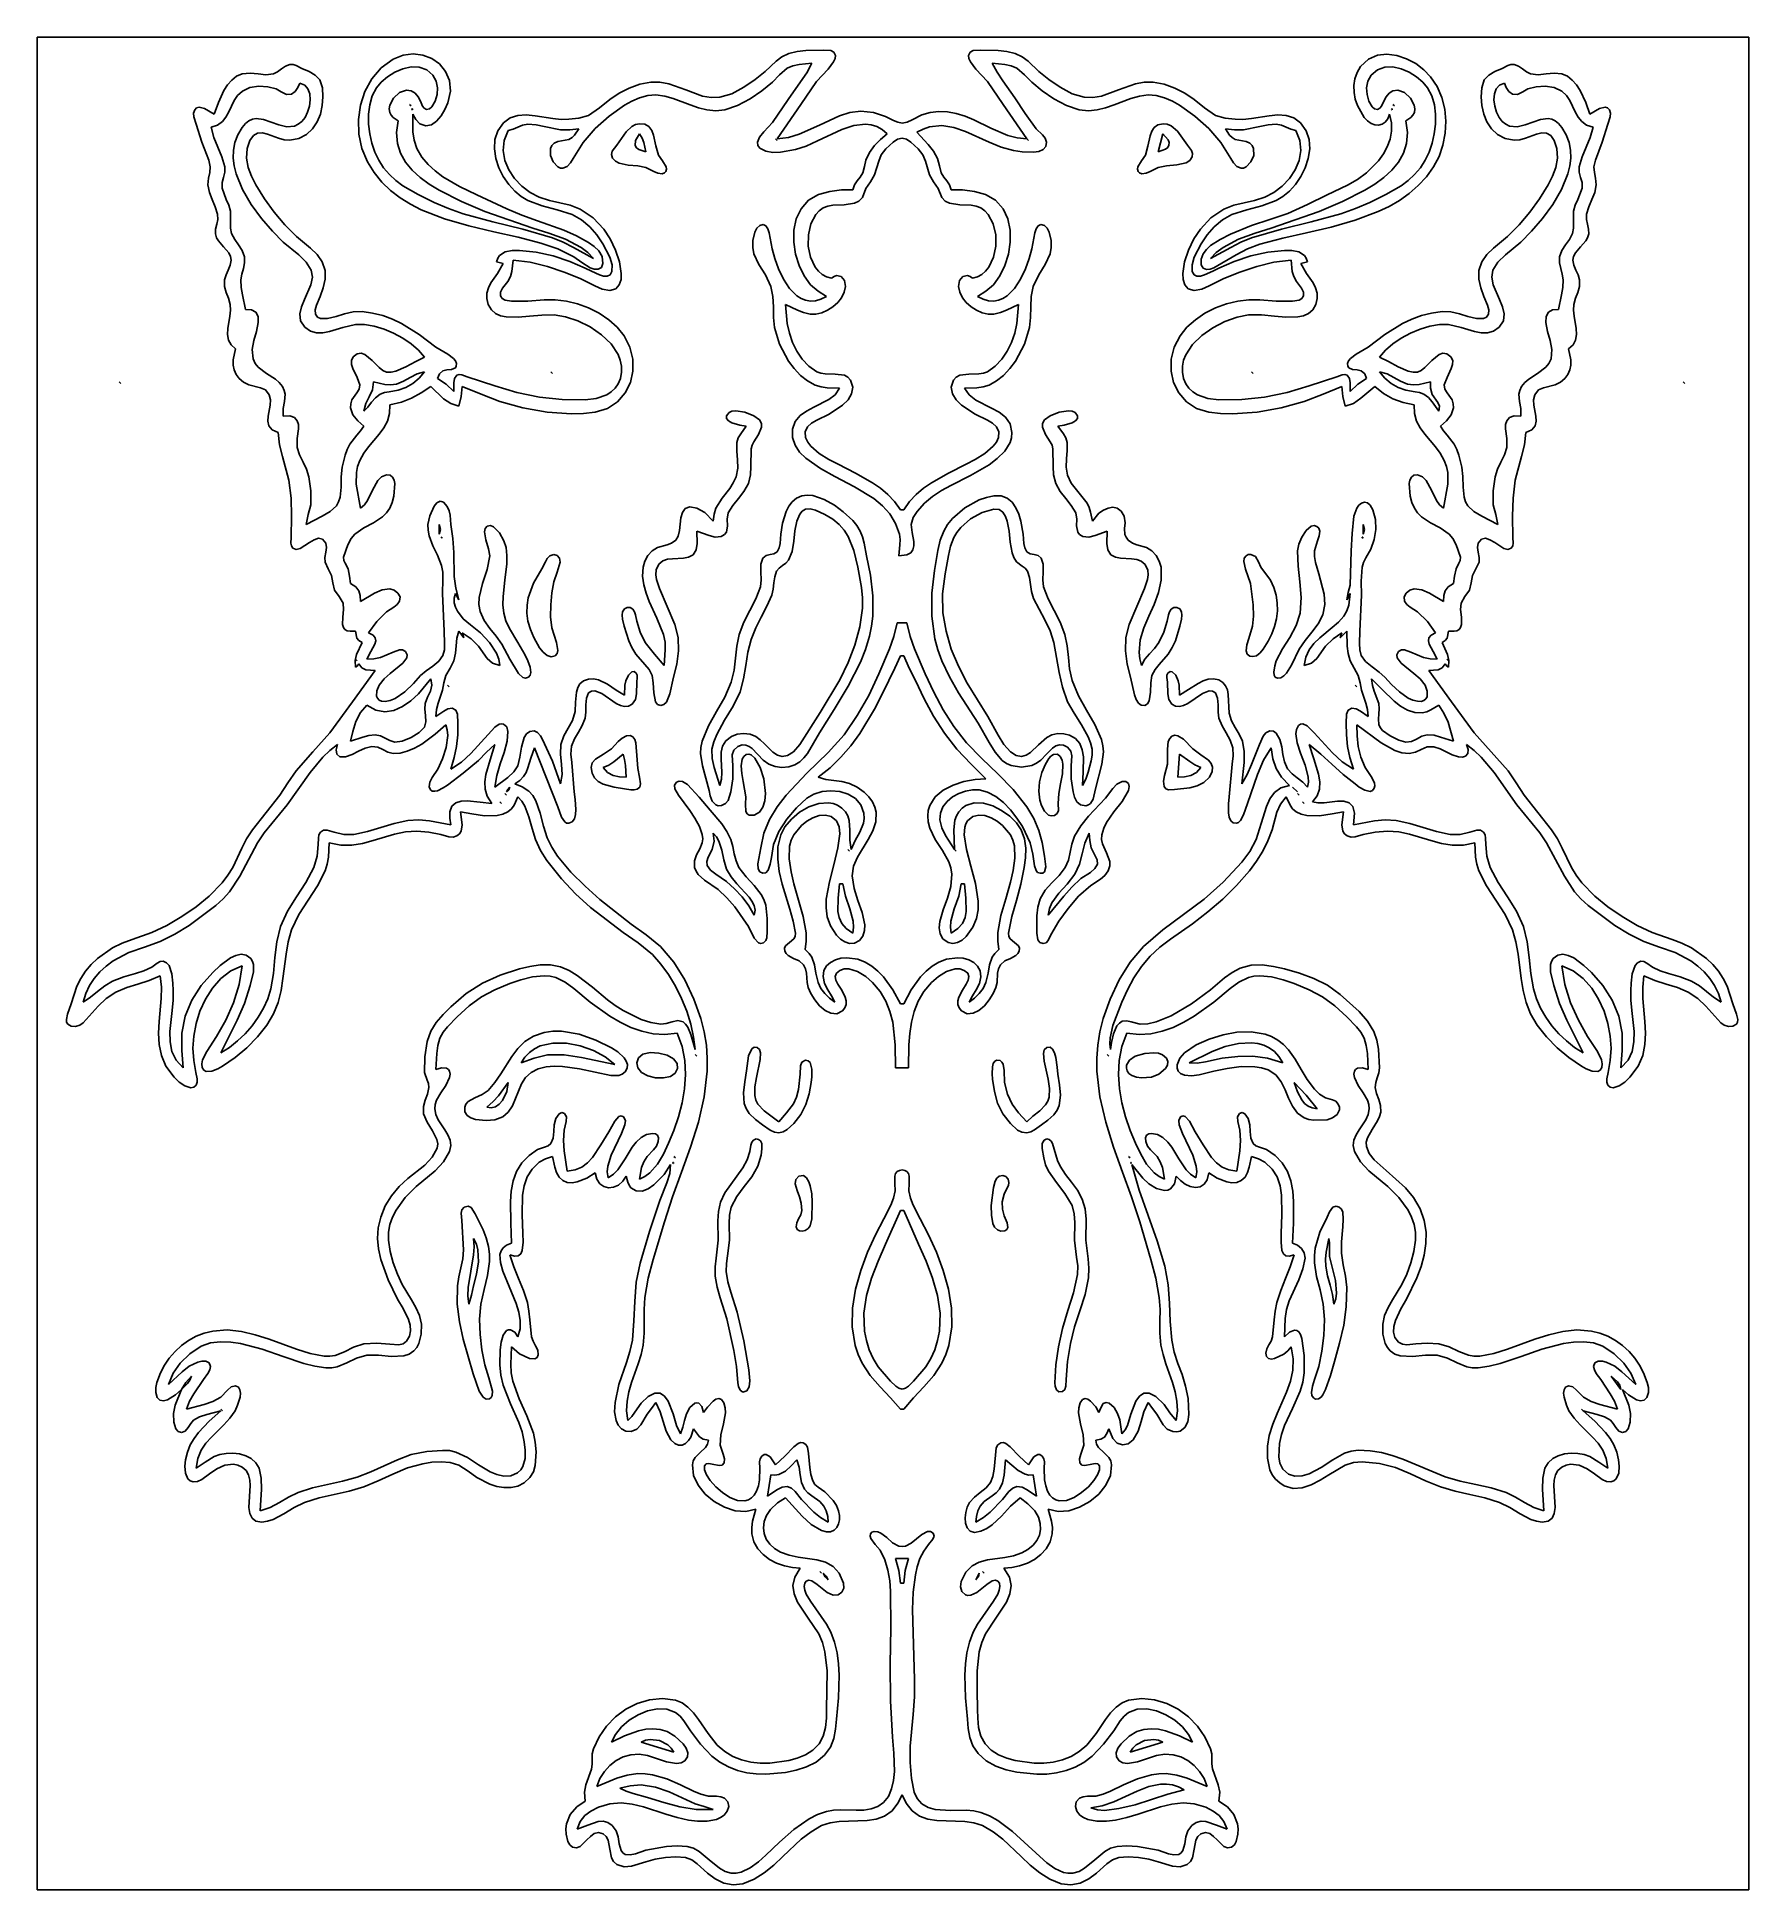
# Model space of a CAD drawing. Extents: x 0 to 276, y 0 to 299.
import ezdxf

# ---------------------------------------------------------------- set-up
doc = ezdxf.new("R2010")
doc.units = 0

msp = doc.modelspace()

# ---------------------------------------------------------------- linework, layer by layer
at = {"layer": 'Layer 1'}
for p, q in [((0, 298.715), (0, 0.000793)), ((275.960069, 298.715), (0, 298.715)), ((0, 298.715), (0, 298.715)), ((275.960069, 0.000793), (275.960069, 298.715)), ((58.996242, 295.780627), (57.414511, 295.134345)), ((60.61253, 295.996922), (58.996242, 295.780627)), ((62.18487, 295.813923), (60.61253, 295.996922)), ((63.634758, 295.262323), (62.18487, 295.813923)), ((121.179014, 296.041389), (120.06469, 295.509937)), ((122.530049, 296.380212), (121.179014, 296.041389)), ((123.929354, 296.546764), (122.530049, 296.380212)), ((126.735257, 296.598143), (123.929354, 296.546764)), ((127.946154, 296.531249), (126.735257, 296.598143)), ((128.467428, 296.290279), (127.946154, 296.531249)), ((128.728625, 295.766408), (128.467428, 296.290279)), ((128.668518, 295.258153), (128.728625, 295.766408)), ((150.403054, 296.290252), (150.141857, 295.766408)), ((150.141857, 295.766408), (150.201964, 295.258148)), ((150.924328, 296.531225), (150.403054, 296.290252)), ((152.135225, 296.598143), (150.924328, 296.531225)), ((154.941128, 296.546764), (152.135225, 296.598143)), ((156.340433, 296.380212), (154.941128, 296.546764)), ((157.691468, 296.041389), (156.340433, 296.380212)), ((158.805792, 295.509948), (157.691468, 296.041389)), ((216.057118, 295.784772), (214.619658, 295.132119)), ((217.608126, 295.973732), (216.057118, 295.784772)), ((219.203675, 295.76634), (217.608126, 295.973732)), ((220.774754, 295.229938), (219.203675, 295.76634)), ((33.073933, 292.779424), (32.170819, 292.387171)), ((34.329582, 292.899905), (33.073933, 292.779424)), ((35.617998, 292.763126), (34.329582, 292.899905)), ((36.890886, 292.637658), (35.617998, 292.763126)), ((38.099952, 292.792071), (36.890886, 292.637658)), ((38.779116, 293.130518), (38.099952, 292.792071)), ((39.402196, 293.577483), (38.779116, 293.130518)), ((40.035348, 294.003765), (39.402196, 293.577483)), ((40.744724, 294.280166), (40.035348, 294.003765)), ((41.282807, 294.294876), (40.744724, 294.280166)), ((41.75553, 294.147543), (41.282807, 294.294876)), ((42.673269, 293.662417), (41.75553, 294.147543)), ((43.850159, 293.141641), (42.673269, 293.662417)), ((44.844636, 292.598082), (43.850159, 293.141641)), ((55.494292, 293.732176), (53.969413, 291.978432)), ((57.414511, 295.134345), (55.494292, 293.732176)), ((57.681477, 293.060396), (56.487478, 292.315541)), ((58.982099, 293.612758), (57.681477, 293.060396)), ((60.317621, 293.906741), (58.982099, 293.612758)), ((61.616321, 293.876459), (60.317621, 293.906741)), ((62.806475, 293.456027), (61.616321, 293.876459)), ((63.816361, 292.579558), (62.806475, 293.456027)), ((64.883692, 294.372814), (63.634758, 295.262323)), ((65.853167, 293.176089), (64.883692, 294.372814)), ((66.464679, 291.702841), (65.853167, 293.176089)), ((117.3587, 293.161588), (115.776684, 291.87926)), ((119.125982, 294.802168), (117.3587, 293.161588)), ((120.06469, 295.509937), (119.125982, 294.802168)), ((120.92475, 293.704274), (119.683426, 292.620443)), ((121.829487, 294.092494), (120.92475, 293.704274)), ((122.847507, 294.316731), (121.829487, 294.092494)), ((124.883176, 294.481672), (122.847507, 294.316731)), ((123.084012, 291.518435), (124.066937, 292.9669)), ((124.066937, 292.9669), (124.883176, 294.481672)), ((125.646233, 291.571259), (127.518423, 293.561638)), ((127.518423, 293.561638), (128.412424, 294.709266)), ((128.412424, 294.709266), (128.668518, 295.258153)), ((150.201964, 295.258148), (150.458058, 294.709263)), ((150.458058, 294.709263), (151.352059, 293.561647)), ((151.352059, 293.561647), (153.224249, 291.571259)), ((156.022975, 294.316731), (153.987306, 294.481672)), ((153.987306, 294.481672), (154.766503, 293.033411)), ((154.766503, 293.033411), (155.70445, 291.649328)), ((157.040995, 294.092494), (156.022975, 294.316731)), ((157.945732, 293.704274), (157.040995, 294.092494)), ((159.187056, 292.620433), (157.945732, 293.704274)), ((159.7445, 294.802178), (158.805792, 295.509948)), ((161.511782, 293.161588), (159.7445, 294.802178)), ((163.093798, 291.879253), (161.511782, 293.161588)), ((212.778364, 292.99287), (212.418118, 291.964877)), ((213.364758, 293.948431), (212.778364, 292.99287)), ((214.619658, 295.132119), (213.364758, 293.948431)), ((216.064007, 293.456027), (215.054121, 292.579558)), ((217.254161, 293.876459), (216.064007, 293.456027)), ((218.552861, 293.906741), (217.254161, 293.876459)), ((219.888383, 293.612758), (218.552861, 293.906741)), ((221.189005, 293.060396), (219.888383, 293.612758)), ((222.252353, 294.431866), (220.774754, 295.229938)), ((222.383004, 292.315541), (221.189005, 293.060396)), ((223.567464, 293.439467), (222.252353, 294.431866)), ((224.651075, 292.320082), (223.567464, 293.439467)), ((235.020211, 293.141641), (234.025813, 292.598082)), ((236.196948, 293.662417), (235.020211, 293.141641)), ((237.11482, 294.147543), (236.196948, 293.662417)), ((237.587634, 294.294876), (237.11482, 294.147543)), ((238.125758, 294.280166), (237.587634, 294.294876)), ((238.835134, 294.003765), (238.125758, 294.280166)), ((239.468286, 293.577483), (238.835134, 294.003765)), ((240.091366, 293.130518), (239.468286, 293.577483)), ((240.77053, 292.792071), (240.091366, 293.130518)), ((241.979596, 292.637658), (240.77053, 292.792071)), ((243.252484, 292.763126), (241.979596, 292.637658)), ((244.5409, 292.899905), (243.252484, 292.763126)), ((245.796549, 292.779424), (244.5409, 292.899905)), ((246.699663, 292.387173), (245.796549, 292.779424)), ((30.131407, 290.101239), (29.222824, 288.138958)), ((30.710281, 290.99948), (30.131407, 290.101239)), ((31.38651, 291.777656), (30.710281, 290.99948)), ((32.170819, 292.387171), (31.38651, 291.777656)), ((33.096687, 290.005007), (32.334917, 289.292423)), ((34.320524, 290.573621), (33.096687, 290.005007)), ((35.756342, 290.792264), (34.320524, 290.573621)), ((37.226588, 290.705417), (35.756342, 290.792264)), ((38.553712, 290.357564), (37.226588, 290.705417)), ((39.369057, 289.860389), (38.553712, 290.357564)), ((40.22032, 289.445626), (39.369057, 289.860389)), ((41.598864, 289.953291), (41.000526, 289.516406)), ((42.03617, 290.601606), (41.598864, 289.953291)), ((42.33328, 291.306676), (42.03617, 290.601606)), ((43.139774, 290.981169), (42.33328, 291.306676)), ((43.669275, 290.363758), (43.139774, 290.981169)), ((43.951449, 289.536267), (43.669275, 290.363758)), ((45.582037, 291.799318), (44.844636, 292.598082)), ((45.9877, 290.512927), (45.582037, 291.799318)), ((46.08009, 289.091832), (45.9877, 290.512927)), ((52.842456, 289.954073), (52.116005, 287.740061)), ((53.969413, 291.978432), (52.842456, 289.954073)), ((54.706239, 290.511895), (54.041145, 289.215839)), ((55.471825, 291.444079), (54.706239, 290.511895)), ((56.487478, 292.315541), (55.471825, 291.444079)), ((57.472025, 288.871302), (58.436789, 289.759887)), ((58.436789, 289.759887), (59.53091, 290.159127)), ((59.53091, 290.159127), (60.308743, 290.049175)), ((60.308743, 290.049175), (60.929165, 289.657715)), ((64.340971, 291.620383), (63.816361, 292.579558)), ((64.547536, 290.549588), (64.340971, 291.620383)), ((64.475892, 289.448259), (64.547536, 290.549588)), ((66.209362, 288.123087), (66.639726, 289.983761)), ((66.639726, 289.983761), (66.464679, 291.702841)), ((95.47084, 290.481266), (93.855904, 289.65405)), ((97.173733, 291.095614), (95.47084, 290.481266)), ((98.954042, 291.454075), (97.173733, 291.095614)), ((100.410342, 291.460411), (98.954042, 291.454075)), ((101.821609, 291.189041), (100.410342, 291.460411)), ((104.560688, 290.190119), (101.821609, 291.189041)), ((107.274566, 289.211175), (104.560688, 290.190119)), ((113.949151, 290.616362), (112.00335, 289.587199)), ((115.776684, 291.87926), (113.949151, 290.616362)), ((116.834454, 290.051176), (114.939419, 288.750182)), ((118.529215, 291.422828), (116.834454, 290.051176)), ((119.683426, 292.620443), (118.529215, 291.422828)), ((121.076091, 288.660846), (123.084012, 291.518435)), ((123.122112, 287.867097), (125.646233, 291.571259)), ((153.224249, 291.571259), (155.74837, 287.867097)), ((155.70445, 291.649328), (157.631143, 288.925429)), ((160.341267, 291.422828), (159.187056, 292.620433)), ((162.036028, 290.051176), (160.341267, 291.422828)), ((163.931063, 288.750182), (162.036028, 290.051176)), ((164.921331, 290.616362), (163.093798, 291.879253)), ((166.867132, 289.587206), (164.921331, 290.616362)), ((174.309794, 290.190119), (171.595916, 289.211175)), ((177.048873, 291.189041), (174.309794, 290.190119)), ((178.46014, 291.460411), (177.048873, 291.189041)), ((179.91644, 291.454075), (178.46014, 291.460411)), ((181.696749, 291.095614), (179.91644, 291.454075)), ((183.399642, 290.481266), (181.696749, 291.095614)), ((185.014578, 289.65405), (183.399642, 290.481266)), ((212.418118, 291.964877), (212.265194, 290.890991)), ((212.265194, 290.890991), (212.300771, 289.797753)), ((212.300771, 289.797753), (212.506024, 288.7117)), ((214.529511, 291.620394), (214.322946, 290.549598)), ((214.322946, 290.549598), (214.39459, 289.448263)), ((215.054121, 292.579558), (214.529511, 291.620394)), ((217.941317, 289.657725), (218.561739, 290.049179)), ((218.561739, 290.049179), (219.339572, 290.159127)), ((219.339572, 290.159127), (220.433693, 289.759887)), ((220.433693, 289.759887), (221.398457, 288.871302)), ((223.398657, 291.444079), (222.383004, 292.315541)), ((224.164243, 290.511895), (223.398657, 291.444079)), ((224.829337, 289.215838), (224.164243, 290.511895)), ((225.696716, 290.744612), (224.651075, 292.320082)), ((226.447978, 288.990643), (225.696716, 290.744612)), ((232.882782, 290.512927), (232.790392, 289.091832)), ((233.288441, 291.799318), (232.882782, 290.512927)), ((234.025813, 292.598082), (233.288441, 291.799318)), ((235.201207, 290.363758), (234.919033, 289.536267)), ((235.730708, 290.981169), (235.201207, 290.363758)), ((236.537202, 291.306676), (235.730708, 290.981169)), ((236.834312, 290.601617), (236.537202, 291.306676)), ((237.271618, 289.953301), (236.834312, 290.601617)), ((237.869956, 289.51641), (237.271618, 289.953301)), ((239.501458, 289.860389), (238.650162, 289.445626)), ((240.317035, 290.357564), (239.501458, 289.860389)), ((241.644005, 290.705428), (240.317035, 290.357564)), ((243.114173, 290.792274), (241.644005, 290.705428)), ((244.549962, 290.573625), (243.114173, 290.792274)), ((245.773795, 290.005007), (244.549962, 290.573625)), ((246.535554, 289.292423), (245.773795, 290.005007)), ((247.483972, 291.777664), (246.699663, 292.387173)), ((248.160201, 290.999494), (247.483972, 291.777664)), ((248.739075, 290.101259), (248.160201, 290.999494)), ((249.647658, 288.13898), (248.739075, 290.101259)), ((25.412218, 286.985162), (25.235701, 286.430958)), ((25.725674, 287.295248), (25.412218, 286.985162)), ((26.106511, 287.408764), (25.725674, 287.295248)), ((26.98236, 287.211639), (26.106511, 287.408764)), ((28.574964, 286.279599), (26.98236, 287.211639)), ((29.222824, 288.138958), (28.574964, 286.279599)), ((31.768096, 288.461395), (30.903923, 286.670795)), ((32.334917, 289.292423), (31.768096, 288.461395)), ((41.000526, 289.516406), (40.22032, 289.445626)), ((43.61067, 286.611542), (43.89248, 287.578336)), ((43.89248, 287.578336), (44.015962, 288.580519)), ((44.015962, 288.580519), (43.951449, 289.536267)), ((45.668925, 286.292102), (45.976824, 287.666788)), ((45.976824, 287.666788), (46.08009, 289.091832)), ((52.116005, 287.740061), (51.792642, 285.417356)), ((53.622863, 287.785086), (53.429696, 286.264268)), ((54.041145, 289.215839), (53.622863, 287.785086)), ((56.765692, 287.13101), (56.864397, 287.726564)), ((56.841689, 286.558866), (56.765692, 287.13101)), ((56.864397, 287.726564), (57.472025, 288.871302)), ((60.060341, 287.867097), (60.324924, 287.602514)), ((60.324924, 287.602514), (60.060341, 287.867097)), ((60.41303, 287.16156), (60.407606, 287.023739)), ((60.407606, 287.023739), (60.501401, 286.985136)), ((60.506825, 287.122957), (60.41303, 287.16156)), ((60.501401, 286.985136), (60.506825, 287.122957)), ((60.929165, 289.657715), (61.415147, 289.076292)), ((61.415147, 289.076292), (61.789655, 288.396448)), ((61.789655, 288.396448), (62.135829, 287.591712)), ((62.135829, 287.591712), (62.395422, 287.239207)), ((62.395422, 287.239207), (62.768348, 287.052525)), ((62.768348, 287.052525), (63.259923, 287.139326)), ((63.259923, 287.139326), (63.654536, 287.482314)), ((63.654536, 287.482314), (64.165875, 288.39748)), ((64.165875, 288.39748), (64.475892, 289.448259)), ((65.13673, 286.023354), (65.74308, 287.04697)), ((65.74308, 287.04697), (66.209362, 288.123087)), ((90.670477, 287.299146), (88.899888, 286.095238)), ((92.339467, 288.656983), (90.670477, 287.299146)), ((94.720979, 287.722952), (92.214377, 285.957752)), ((93.855904, 289.65405), (92.339467, 288.656983)), ((95.85955, 288.374051), (94.720979, 287.722952)), ((97.123359, 288.930115), (95.85955, 288.374051)), ((98.442682, 289.301618), (97.123359, 288.930115)), ((99.747791, 289.399033), (98.442682, 289.301618)), ((101.175583, 289.199102), (99.747791, 289.399033)), ((102.559585, 288.81097), (101.175583, 289.199102)), ((105.261668, 287.78839), (102.559585, 288.81097)), ((106.612472, 287.313086), (105.261668, 287.78839)), ((107.984934, 286.967869), (106.612472, 287.313086)), ((108.654331, 288.964777), (107.274566, 289.211175)), ((109.395415, 286.83231), (107.984934, 286.967869)), ((110.066528, 289.006074), (108.654331, 288.964777)), ((110.860277, 286.985983), (109.395415, 286.83231)), ((112.00335, 289.587199), (110.066528, 289.006074)), ((112.922048, 287.6763), (110.860277, 286.985983)), ((114.939419, 288.750182), (112.922048, 287.6763)), ((118.539799, 284.956869), (121.076091, 288.660846)), ((119.326933, 282.310854), (123.122112, 287.867097)), ((132.820666, 286.77466), (131.040937, 286.55024)), ((134.85058, 286.566658), (132.820666, 286.77466)), ((155.74837, 287.867097), (159.543549, 282.310854)), ((157.631143, 288.925429), (159.279495, 286.375352)), ((165.948434, 287.6763), (163.931063, 288.750182)), ((168.010205, 286.985983), (165.948434, 287.6763)), ((168.803954, 289.006074), (166.867132, 289.587206)), ((169.475067, 286.83231), (168.010205, 286.985983)), ((170.216151, 288.964777), (168.803954, 289.006074)), ((170.885548, 286.967869), (169.475067, 286.83231)), ((171.595916, 289.211175), (170.216151, 288.964777)), ((172.25801, 287.313086), (170.885548, 286.967869)), ((173.608814, 287.78839), (172.25801, 287.313086)), ((176.310897, 288.81097), (173.608814, 287.78839)), ((177.694899, 289.199102), (176.310897, 288.81097)), ((179.122691, 289.399033), (177.694899, 289.199102)), ((180.4278, 289.301618), (179.122691, 289.399033)), ((181.747123, 288.930115), (180.4278, 289.301618)), ((183.010932, 288.374051), (181.747123, 288.930115)), ((184.149503, 287.722952), (183.010932, 288.374051)), ((186.656105, 285.957745), (184.149503, 287.722952)), ((186.531015, 288.656983), (185.014578, 289.65405)), ((188.200005, 287.299146), (186.531015, 288.656983)), ((189.970594, 286.095238), (188.200005, 287.299146)), ((212.506024, 288.7117), (212.862129, 287.659372)), ((212.862129, 287.659372), (213.951603, 285.762048)), ((214.39459, 289.448263), (214.704607, 288.39748)), ((214.704607, 288.39748), (215.215946, 287.482314)), ((215.215946, 287.482314), (215.610559, 287.139326)), ((215.610559, 287.139326), (216.102134, 287.052525)), ((216.102134, 287.052525), (216.47506, 287.239214)), ((216.47506, 287.239214), (216.734653, 287.591732)), ((216.734653, 287.591732), (217.080827, 288.396448)), ((217.080827, 288.396448), (217.455335, 289.076303)), ((217.455335, 289.076303), (217.941317, 289.657725)), ((218.369081, 287.16156), (218.363657, 287.023739)), ((218.363657, 287.023739), (218.457452, 286.985136)), ((218.462975, 287.122977), (218.369081, 287.16156)), ((218.369081, 287.16156), (218.369081, 287.16156)), ((218.457452, 286.985136), (218.462975, 287.122977)), ((218.545558, 287.867097), (218.810141, 287.602514)), ((218.810141, 287.602514), (218.545558, 287.867097)), ((221.398457, 288.871302), (222.006085, 287.726564)), ((222.006085, 287.726564), (222.10479, 287.13101)), ((222.10479, 287.13101), (222.028793, 286.558866)), ((225.247619, 287.785082), (224.829337, 289.215838)), ((225.440786, 286.264261), (225.247619, 287.785082)), ((226.911339, 287.113436), (226.447978, 288.990643)), ((227.093276, 285.168251), (226.911339, 287.113436)), ((232.790392, 289.091832), (232.893658, 287.666788)), ((232.893658, 287.666788), (233.201557, 286.292102)), ((234.919033, 289.536267), (234.85452, 288.580519)), ((234.85452, 288.580519), (234.978002, 287.578336)), ((234.978002, 287.578336), (235.259812, 286.611542)), ((238.650162, 289.445626), (237.869956, 289.51641)), ((247.102348, 288.461395), (246.535554, 289.292423)), ((247.96646, 286.670795), (247.102348, 288.461395)), ((250.295518, 286.279599), (249.647658, 288.13898)), ((251.888142, 287.211639), (250.295518, 286.279599)), ((252.764015, 287.408764), (251.888142, 287.211639)), ((253.144869, 287.295248), (252.764015, 287.408764)), ((253.458343, 286.985162), (253.144869, 287.295248)), ((253.634766, 286.430947), (253.458343, 286.985162)), ((25.235701, 286.430958), (25.298874, 285.83636)), ((25.298874, 285.83636), (25.672515, 284.692101)), ((25.672515, 284.692101), (26.588455, 281.754363)), ((29.098663, 284.51399), (28.045798, 284.162935)), ((28.045798, 284.162935), (28.480405, 282.524597)), ((29.873409, 285.086783), (29.098663, 284.51399)), ((30.448881, 285.824617), (29.873409, 285.086783)), ((30.903923, 286.670795), (30.448881, 285.824617)), ((32.356165, 282.963747), (33.05065, 284.15886)), ((33.05065, 284.15886), (33.585552, 284.797544)), ((33.585552, 284.797544), (34.139229, 285.228117)), ((34.139229, 285.228117), (34.709589, 285.47863)), ((34.709589, 285.47863), (35.294541, 285.577128)), ((35.294541, 285.577128), (36.499854, 285.430275)), ((36.499854, 285.430275), (37.738432, 285.011939)), ((37.738432, 285.011939), (38.993543, 284.546503)), ((38.993543, 284.546503), (40.248453, 284.258348)), ((40.248453, 284.258348), (41.486427, 284.371857)), ((41.486427, 284.371857), (42.093834, 284.649355)), ((42.093834, 284.649355), (42.690732, 285.111412)), ((42.690732, 285.111412), (43.200199, 285.761959)), ((43.200199, 285.761959), (43.61067, 286.611542)), ((43.427674, 283.013279), (44.403326, 283.911039)), ((44.403326, 283.911039), (45.147418, 285.022082)), ((45.147418, 285.022082), (45.668925, 286.292102)), ((51.792642, 285.417356), (51.874949, 283.066919)), ((53.429696, 286.264268), (53.439945, 284.698014)), ((53.439945, 284.698014), (53.631914, 283.130958)), ((57.065634, 286.112438), (56.841689, 286.558866)), ((57.393411, 285.764883), (57.065634, 286.112438)), ((58.20826, 285.221267), (57.393411, 285.764883)), ((57.947491, 283.303487), (58.20826, 285.221267)), ((60.574293, 283.457047), (60.589507, 286.279599)), ((60.589507, 286.279599), (61.061589, 285.412964)), ((61.061589, 285.412964), (61.720599, 284.699245)), ((61.720599, 284.699245), (62.682245, 284.390185)), ((62.682245, 284.390185), (63.585814, 284.582695)), ((63.585814, 284.582695), (64.410808, 285.164506)), ((64.410808, 285.164506), (65.13673, 286.023354)), ((75.214332, 284.897259), (74.291084, 283.610381)), ((76.292305, 285.682497), (75.214332, 284.897259)), ((76.744399, 283.857542), (75.935321, 283.633769)), ((77.523245, 286.068969), (76.292305, 285.682497)), ((77.493847, 284.206462), (76.744399, 283.857542)), ((78.257781, 284.531376), (77.493847, 284.206462)), ((78.864361, 286.154083), (77.523245, 286.068969)), ((79.110317, 284.683132), (78.257781, 284.531376)), ((80.272862, 286.035243), (78.864361, 286.154083)), ((80.434299, 284.58177), (79.110317, 284.683132)), ((83.120854, 285.575334), (80.272862, 286.035243)), ((81.761108, 284.312749), (80.434299, 284.58177)), ((84.401977, 283.748095), (81.761108, 284.312749)), ((84.474763, 285.429076), (83.120854, 285.575334)), ((85.724892, 285.468493), (84.474763, 285.429076)), ((87.345231, 285.663319), (85.724892, 285.468493)), ((87.31239, 283.898352), (85.859267, 283.745526)), ((86.657812, 282.907446), (87.31239, 283.898352)), ((88.899888, 286.095238), (87.345231, 285.663319)), ((89.974029, 283.970355), (88.031833, 281.712741)), ((92.214377, 285.957752), (89.974029, 283.970355)), ((95.904024, 284.313908), (94.951596, 283.436747)), ((96.46679, 284.596822), (95.904024, 284.313908)), ((97.101696, 284.73499), (96.46679, 284.596822)), ((97.987384, 284.64926), (97.101696, 284.73499)), ((98.630114, 284.269337), (97.987384, 284.64926)), ((99.079894, 283.664098), (98.630114, 284.269337)), ((117.155335, 283.435352), (118.539799, 284.956869)), ((126.109816, 284.533222), (122.851687, 283.03368)), ((129.710956, 283.83388), (125.830284, 281.99643)), ((129.349936, 286.037532), (126.109816, 284.533222)), ((131.040937, 286.55024), (129.349936, 286.037532)), ((131.659074, 284.466507), (129.710956, 283.83388)), ((133.558985, 284.673359), (131.659074, 284.466507)), ((134.478347, 284.56203), (133.558985, 284.673359)), ((135.37064, 284.278152), (134.478347, 284.56203)), ((136.789411, 285.932334), (134.85058, 286.566658)), ((136.230858, 283.799688), (135.37064, 284.278152)), ((137.053994, 283.104603), (136.230858, 283.799688)), ((138.07244, 285.259598), (136.789411, 285.932334)), ((138.748359, 284.975474), (138.07244, 285.259598)), ((139.435241, 284.858682), (138.748359, 284.975474)), ((140.250644, 285.008241), (139.435241, 284.858682)), ((141.058458, 285.365604), (140.250644, 285.008241)), ((142.610237, 286.155854), (141.058458, 285.365604)), ((142.861263, 283.887605), (141.816488, 283.369186)), ((143.978462, 286.553177), (142.610237, 286.155854)), ((143.881625, 284.22612), (142.861263, 283.887605)), ((145.862136, 284.437238), (143.881625, 284.22612)), ((145.369904, 286.722587), (143.978462, 286.553177)), ((146.770573, 286.674069), (145.369904, 286.722587)), ((147.78407, 284.150135), (145.862136, 284.437238)), ((148.16648, 286.417605), (146.770573, 286.674069)), ((149.673479, 283.512405), (147.78407, 284.150135)), ((149.629645, 285.948585), (148.16648, 286.417605)), ((151.027652, 285.353221), (149.629645, 285.948585)), ((153.735059, 284.010823), (151.027652, 285.353221)), ((156.502444, 282.845129), (153.735059, 284.010823)), ((159.279495, 286.375352), (161.067547, 283.922032)), ((161.067547, 283.922032), (162.053714, 282.937281)), ((180.107576, 284.135128), (179.702141, 283.519341)), ((180.692511, 284.562196), (180.107576, 284.135128)), ((181.504996, 284.74171), (180.692511, 284.562196)), ((182.189969, 284.668863), (181.504996, 284.74171)), ((181.504996, 284.74171), (181.504996, 284.74171)), ((182.798245, 284.41939), (182.189969, 284.668863)), ((183.827374, 283.539425), (182.798245, 284.41939)), ((188.896453, 283.970335), (186.656105, 285.957745)), ((190.838649, 281.712718), (188.896453, 283.970335)), ((191.525251, 285.663319), (189.970594, 286.095238)), ((193.14559, 285.468493), (191.525251, 285.663319)), ((193.011215, 283.745526), (191.558092, 283.898352)), ((191.558092, 283.898352), (192.21267, 282.907436)), ((194.395719, 285.429076), (193.14559, 285.468493)), ((195.749628, 285.575334), (194.395719, 285.429076)), ((197.109374, 284.312749), (194.468505, 283.748095)), ((198.59762, 286.035243), (195.749628, 285.575334)), ((198.436183, 284.58177), (197.109374, 284.312749)), ((199.760165, 284.683132), (198.436183, 284.58177)), ((200.006121, 286.154083), (198.59762, 286.035243)), ((200.613668, 284.530085), (199.760165, 284.683132)), ((201.347237, 286.068969), (200.006121, 286.154083)), ((201.376238, 284.203079), (200.613668, 284.530085)), ((202.578177, 285.682497), (201.347237, 286.068969)), ((202.12452, 283.853758), (201.376238, 284.203079)), ((202.935161, 283.633769), (202.12452, 283.853758)), ((203.65615, 284.897259), (202.578177, 285.682497)), ((204.579398, 283.610381), (203.65615, 284.897259)), ((213.951603, 285.762048), (214.488286, 285.188068)), ((214.488286, 285.188068), (215.071608, 284.788637)), ((215.071608, 284.788637), (215.674166, 284.567719)), ((215.674166, 284.567719), (216.268557, 284.52928)), ((216.268557, 284.52928), (216.827378, 284.677283)), ((216.827378, 284.677283), (217.323226, 285.015695)), ((217.323226, 285.015695), (217.728698, 285.548478)), ((217.728698, 285.548478), (218.016392, 286.279599)), ((218.016392, 286.279599), (218.314186, 284.887886)), ((218.016392, 286.279599), (218.016392, 286.279599)), ((218.314186, 284.887886), (218.334603, 283.546018)), ((221.477071, 285.764883), (220.662222, 285.221267)), ((220.662222, 285.221267), (220.923002, 283.303473)), ((221.804848, 286.112438), (221.477071, 285.764883)), ((222.028793, 286.558866), (221.804848, 286.112438)), ((225.238568, 283.130946), (225.430537, 284.698005)), ((225.430537, 284.698005), (225.440786, 286.264261)), ((227.000265, 283.210349), (227.093276, 285.168251)), ((233.201557, 286.292102), (233.723064, 285.022082)), ((233.723064, 285.022082), (234.467156, 283.911039)), ((234.467156, 283.911039), (235.442808, 283.013279)), ((235.259812, 286.611542), (235.670283, 285.761959)), ((235.670283, 285.761959), (236.17975, 285.111412)), ((236.17975, 285.111412), (236.776648, 284.649355)), ((236.776648, 284.649355), (237.384055, 284.371858)), ((237.384055, 284.371858), (238.622029, 284.258352)), ((238.622029, 284.258352), (239.876939, 284.54651)), ((239.876939, 284.54651), (241.13205, 285.011949)), ((241.13205, 285.011949), (242.370628, 285.430286)), ((242.370628, 285.430286), (243.575941, 285.577139)), ((243.575941, 285.577139), (244.160893, 285.47864)), ((244.160893, 285.47864), (244.731253, 285.228125)), ((244.731253, 285.228125), (245.28493, 284.797548)), ((245.28493, 284.797548), (245.819832, 284.15886)), ((245.819832, 284.15886), (246.514317, 282.96375)), ((248.421485, 285.824617), (247.96646, 286.670795)), ((248.996961, 285.086783), (248.421485, 285.824617)), ((249.771743, 284.51399), (248.996961, 285.086783)), ((250.824684, 284.162935), (249.771743, 284.51399)), ((250.390115, 282.52459), (250.824684, 284.162935)), ((252.28204, 281.754373), (253.197994, 284.692101)), ((253.197994, 284.692101), (253.571552, 285.83635)), ((253.571552, 285.83635), (253.634766, 286.430947)), ((26.588455, 281.754363), (27.667709, 278.871275)), ((28.480405, 282.524597), (29.13922, 280.972084)), ((29.13922, 280.972084), (29.811381, 279.427498)), ((31.665871, 280.48392), (31.90111, 281.736079)), ((31.90111, 281.736079), (32.356165, 282.963747)), ((33.872445, 280.723356), (34.302657, 282.045054)), ((34.302657, 282.045054), (34.868413, 282.8566)), ((34.868413, 282.8566), (35.546552, 283.225111)), ((35.546552, 283.225111), (36.315117, 283.256701)), ((36.315117, 283.256701), (37.15215, 283.057484)), ((37.15215, 283.057484), (38.943782, 282.39109)), ((38.943782, 282.39109), (39.854465, 282.136142)), ((39.854465, 282.136142), (40.745782, 282.074846)), ((40.745782, 282.074846), (42.211484, 282.383112)), ((42.211484, 282.383112), (43.427674, 283.013279)), ((51.874949, 283.066919), (52.36551, 280.76971)), ((53.631914, 283.130958), (53.983903, 281.607728)), ((53.983903, 281.607728), (54.474216, 280.172957)), ((58.090454, 281.55871), (57.947491, 283.303487)), ((58.590655, 279.974328), (58.090454, 281.55871)), ((60.764454, 282.072754), (60.574293, 283.457047)), ((61.23456, 280.723356), (60.764454, 282.072754)), ((73.810285, 282.184601), (73.714449, 280.676037)), ((74.291084, 283.610381), (73.810285, 282.184601)), ((75.304045, 282.025235), (75.150072, 280.404949)), ((75.935321, 283.633769), (75.304045, 282.025235)), ((82.759987, 280.722876), (82.986131, 281.20985)), ((82.986131, 281.20985), (83.382803, 281.622039)), ((83.382803, 281.622039), (83.935703, 281.893761)), ((83.935703, 281.893761), (84.523454, 281.999665)), ((85.859267, 283.745526), (84.401977, 283.748095)), ((84.523454, 281.999665), (85.714309, 282.20592)), ((85.714309, 282.20592), (86.240457, 282.502298)), ((86.240457, 282.502298), (86.657812, 282.907446)), ((88.031833, 281.712741), (86.419687, 279.13689)), ((93.435899, 281.297448), (92.72804, 280.307131)), ((94.951596, 283.436747), (93.435899, 281.297448)), ((96.480546, 282.057237), (96.441694, 281.211713)), ((96.441694, 281.211713), (96.644527, 280.869955)), ((97.101961, 283.104603), (96.480546, 282.057237)), ((96.644527, 280.869955), (96.997558, 280.585032)), ((97.527588, 282.436223), (97.101961, 283.104603)), ((97.810613, 281.726053), (97.527588, 282.436223)), ((98.160293, 280.19419), (97.810613, 281.726053)), ((99.386734, 282.902422), (99.079894, 283.664098)), ((99.771632, 281.185265), (99.386734, 282.902422)), ((100.184882, 279.668887), (99.771632, 281.185265)), ((116.131035, 281.781873), (116.476262, 282.597545)), ((116.209575, 281.246556), (116.131035, 281.781873)), ((116.524999, 280.81848), (116.209575, 281.246556)), ((116.476262, 282.597545), (117.155335, 283.435352)), ((117.476175, 280.295658), (116.524999, 280.81848)), ((119.06235, 282.310854), (119.326933, 282.046271)), ((119.326933, 282.046271), (119.06235, 282.310854)), ((121.138177, 282.526931), (119.326933, 282.310854)), ((122.851687, 283.03368), (121.138177, 282.526931)), ((123.977825, 281.144174), (122.237346, 280.571274)), ((125.830284, 281.99643), (123.977825, 281.144174)), ((134.205651, 280.125737), (135.017366, 281.231818)), ((135.017366, 281.231818), (135.98049, 282.21596)), ((135.98049, 282.21596), (137.053994, 283.104603)), ((137.996538, 281.795675), (136.817986, 280.699676)), ((138.705831, 282.232585), (137.996538, 281.795675)), ((139.435241, 282.409252), (138.705831, 282.232585)), ((140.164651, 282.232578), (139.435241, 282.409252)), ((140.873944, 281.795655), (140.164651, 282.232578)), ((142.052496, 280.699676), (140.873944, 281.795655)), ((141.816488, 283.369186), (143.65696, 281.381427)), ((143.65696, 281.381427), (144.487912, 280.337702)), ((153.458925, 281.775447), (149.673479, 283.512405)), ((155.407066, 280.97141), (153.458925, 281.775447)), ((157.426885, 280.407126), (155.407066, 280.97141)), ((157.975423, 282.470644), (156.502444, 282.845129)), ((159.543549, 282.310854), (157.975423, 282.470644)), ((159.543549, 282.310854), (159.808132, 282.046271)), ((159.808132, 282.046271), (159.543549, 282.310854)), ((159.543549, 282.310854), (159.543549, 282.310854)), ((162.053714, 282.937281), (162.504704, 282.390102)), ((162.639227, 281.062828), (162.191239, 280.579369)), ((162.504704, 282.390102), (162.739447, 281.781873)), ((162.739447, 281.781873), (162.639227, 281.062828)), ((179.082301, 281.12803), (178.6856, 279.668887)), ((179.428152, 282.773673), (179.082301, 281.12803)), ((179.702141, 283.519341), (179.428152, 282.773673)), ((181.503938, 283.104603), (180.710189, 280.19419)), ((182.344543, 282.155359), (181.503938, 283.104603)), ((181.896025, 280.618682), (182.258232, 280.932165)), ((182.258232, 280.932165), (182.458024, 281.299562)), ((182.488946, 281.710688), (182.344543, 282.155359)), ((182.458024, 281.299562), (182.488946, 281.710688)), ((185.434583, 281.297448), (183.827374, 283.539425)), ((186.089294, 280.431736), (185.434583, 281.297448)), ((192.450795, 279.13689), (190.838649, 281.712718)), ((192.21267, 282.907436), (192.630025, 282.502294)), ((192.630025, 282.502294), (193.156173, 282.20592)), ((194.468505, 283.748095), (193.011215, 283.745526)), ((193.156173, 282.20592), (194.346929, 281.999675)), ((194.346929, 281.999675), (194.934667, 281.893772)), ((194.934667, 281.893772), (195.487679, 281.622039)), ((195.487679, 281.622039), (195.884351, 281.20985)), ((195.884351, 281.20985), (196.110495, 280.722876)), ((203.566437, 282.025244), (202.935161, 283.633769)), ((203.72041, 280.404964), (203.566437, 282.025244)), ((205.060197, 282.184601), (204.579398, 283.610381)), ((205.156033, 280.676037), (205.060197, 282.184601)), ((217.663306, 281.031003), (217.031595, 279.86745)), ((218.107642, 282.258791), (217.663306, 281.031003)), ((218.334603, 283.546018), (218.107642, 282.258791)), ((220.780065, 281.558691), (220.279897, 279.974312)), ((220.923002, 283.303473), (220.780065, 281.558691)), ((224.396266, 280.172949), (224.886579, 281.607717)), ((224.886579, 281.607717), (225.238568, 283.130946)), ((226.01531, 279.477435), (226.638784, 281.29499)), ((226.638784, 281.29499), (227.000265, 283.210349)), ((235.442808, 283.013279), (236.658998, 282.383112)), ((236.658998, 282.383112), (238.1247, 282.074846)), ((238.1247, 282.074846), (239.016017, 282.136142)), ((239.016017, 282.136142), (239.9267, 282.39109)), ((239.9267, 282.39109), (241.718332, 283.057484)), ((241.718332, 283.057484), (242.555365, 283.256701)), ((242.555365, 283.256701), (243.32393, 283.225111)), ((243.32393, 283.225111), (244.002069, 282.8566)), ((244.002069, 282.8566), (244.567825, 282.045054)), ((244.567825, 282.045054), (244.998037, 280.723356)), ((246.514317, 282.96375), (246.969372, 281.73609)), ((246.969372, 281.73609), (247.204611, 280.483942)), ((249.059213, 279.427505), (249.731361, 280.972084)), ((249.731361, 280.972084), (250.390115, 282.52459)), ((251.202773, 278.871275), (252.28204, 281.754373)), ((27.667709, 278.871275), (27.914693, 277.807343)), ((27.914693, 277.807343), (27.827682, 276.878221)), ((29.811381, 279.427498), (30.286022, 277.812943)), ((30.286022, 277.812943), (30.272508, 276.922046)), ((31.630836, 279.215332), (31.665871, 280.48392)), ((31.776393, 277.938381), (31.630836, 279.215332)), ((32.082929, 276.661128), (31.776393, 277.938381)), ((33.753965, 279.176094), (33.872445, 280.723356)), ((34.015816, 277.698643), (33.753965, 279.176094)), ((52.36551, 280.76971), (53.266908, 278.606692)), ((53.266908, 278.606692), (54.34174, 276.87476)), ((54.474216, 280.172957), (55.081154, 278.871275)), ((55.081154, 278.871275), (55.87199, 277.627653)), ((59.401595, 278.537735), (58.590655, 279.974328)), ((60.47678, 277.236325), (59.401595, 278.537735)), ((62.039478, 279.369462), (61.23456, 280.723356)), ((63.025461, 278.17992), (62.039478, 279.369462)), ((64.159732, 277.133113), (63.025461, 278.17992)), ((73.714449, 280.676037), (73.946087, 279.140809)), ((73.946087, 279.140809), (74.447711, 277.635035)), ((75.150072, 280.404949), (75.414702, 278.81711)), ((75.414702, 278.81711), (76.039236, 277.305919)), ((82.747043, 279.635748), (82.759987, 280.722876)), ((83.199484, 278.583009), (82.747043, 279.635748)), ((83.972823, 277.787014), (83.199484, 278.583009)), ((85.44192, 277.847689), (84.761967, 277.55665)), ((85.999041, 278.44586), (85.44192, 277.847689)), ((86.419687, 279.13689), (85.999041, 278.44586)), ((92.72804, 280.307131), (92.588212, 279.763743)), ((92.588212, 279.763743), (92.779204, 279.174037)), ((92.779204, 279.174037), (93.243242, 278.685758)), ((93.243242, 278.685758), (93.839744, 278.370641)), ((93.839744, 278.370641), (95.284408, 278.086512)), ((95.284408, 278.086512), (96.821743, 277.97489)), ((96.821743, 277.97489), (98.160293, 277.689012)), ((96.997558, 280.585032), (98.160293, 280.19419)), ((100.837178, 278.734505), (100.184882, 279.668887)), ((101.425776, 277.779685), (100.837178, 278.734505)), ((118.631729, 280.106313), (117.476175, 280.295658)), ((119.861622, 280.14597), (118.631729, 280.106313)), ((122.237346, 280.571274), (119.861622, 280.14597)), ((133.113295, 276.809935), (133.36283, 277.834404)), ((133.36283, 277.834404), (133.586369, 278.871275)), ((133.586369, 278.871275), (134.205651, 280.125737)), ((135.672375, 278.696068), (135.023849, 276.490213)), ((136.094108, 279.71591), (135.672375, 278.696068)), ((136.817986, 280.699676), (136.094108, 279.71591)), ((142.776374, 279.71591), (142.052496, 280.699676)), ((143.198107, 278.696068), (142.776374, 279.71591)), ((143.846633, 276.490213), (143.198107, 278.696068)), ((144.487912, 280.337702), (145.169019, 279.135858)), ((145.169019, 279.135858), (145.465451, 277.968075)), ((145.465451, 277.968075), (145.756923, 276.809935)), ((158.788289, 280.208967), (157.426885, 280.407126)), ((160.625297, 280.160724), (158.788289, 280.208967)), ((161.488818, 280.291874), (160.625297, 280.160724)), ((162.191239, 280.579369), (161.488818, 280.291874)), ((178.033304, 278.734515), (177.444706, 277.779685)), ((178.6856, 279.668887), (178.033304, 278.734515)), ((180.710189, 280.19419), (181.896025, 280.618682)), ((180.710189, 277.689012), (182.087327, 277.965884)), ((182.087327, 277.965884), (183.744758, 278.101699)), ((183.744758, 278.101699), (185.262389, 278.461932)), ((185.262389, 278.461932), (185.837502, 278.840415)), ((185.837502, 278.840415), (186.22013, 279.412056)), ((186.278065, 279.945075), (186.089294, 280.431736)), ((186.22013, 279.412056), (186.278065, 279.945075)), ((192.871441, 278.445834), (192.450795, 279.13689)), ((193.428562, 277.84766), (192.871441, 278.445834)), ((194.108515, 277.556631), (193.428562, 277.84766)), ((195.670998, 278.583009), (194.897659, 277.787014)), ((196.123439, 279.635748), (195.670998, 278.583009)), ((196.110495, 280.722876), (196.123439, 279.635748)), ((202.831246, 277.305939), (203.45578, 278.817129)), ((203.45578, 278.817129), (203.72041, 280.404964)), ((204.422771, 277.635035), (204.924395, 279.140809)), ((204.924395, 279.140809), (205.156033, 280.676037)), ((216.242512, 278.77293), (214.31223, 276.810173)), ((217.031595, 279.86745), (216.242512, 278.77293)), ((219.468986, 278.537725), (218.393818, 277.236323)), ((220.279897, 279.974312), (219.468986, 278.537725)), ((222.998492, 277.627653), (223.789328, 278.871275)), ((223.789328, 278.871275), (224.396266, 280.172949)), ((223.960532, 276.195016), (225.136321, 277.812943)), ((225.136321, 277.812943), (226.01531, 279.477435)), ((245.116517, 279.176098), (244.854666, 277.698653)), ((244.998037, 280.723356), (245.116517, 279.176098)), ((247.094089, 277.938434), (246.787553, 276.661198)), ((247.239646, 279.215369), (247.094089, 277.938434)), ((247.204611, 280.483942), (247.239646, 279.215369)), ((248.58446, 277.812943), (249.059213, 279.427505)), ((248.597974, 276.922024), (248.58446, 277.812943)), ((250.955789, 277.807328), (251.202773, 278.871275)), ((251.0428, 276.878201), (250.955789, 277.807328)), ((27.63039, 275.95344), (27.54653, 274.90253)), ((27.54653, 274.90253), (27.773703, 273.673487)), ((27.827682, 276.878221), (27.63039, 275.95344)), ((30.041581, 276.078995), (29.815466, 275.243023)), ((29.815466, 275.243023), (29.816387, 274.373364)), ((30.272508, 276.922046), (30.041581, 276.078995)), ((33.100491, 274.137978), (32.082929, 276.661128)), ((34.55404, 276.278342), (34.015816, 277.698643)), ((35.264681, 274.90253), (34.55404, 276.278342)), ((36.647834, 272.634525), (35.264681, 274.90253)), ((54.34174, 276.87476), (55.58726, 275.342738)), ((55.58726, 275.342738), (56.98611, 273.993849)), ((55.87199, 277.627653), (56.797053, 276.540609)), ((56.797053, 276.540609), (57.836038, 275.587707)), ((57.836038, 275.587707), (58.968638, 274.746512)), ((61.769713, 276.057492), (60.47678, 277.236325)), ((63.233896, 274.988629), (61.769713, 276.057492)), ((64.822835, 274.017129), (63.233896, 274.988629)), ((65.409515, 276.207427), (64.159732, 277.133113)), ((68.124513, 274.63296), (65.409515, 276.207427)), ((74.447711, 277.635035), (75.161833, 276.214834)), ((75.161833, 276.214834), (76.030966, 274.936325)), ((76.030966, 274.936325), (76.997622, 273.855628)), ((76.039236, 277.305919), (76.964973, 275.915575)), ((76.964973, 275.915575), (78.133212, 274.690278)), ((84.380191, 277.593264), (83.972823, 277.787014)), ((84.761967, 277.55665), (84.380191, 277.593264)), ((98.160293, 277.689012), (99.422949, 277.026262)), ((99.422949, 277.026262), (100.096098, 276.752025)), ((100.096098, 276.752025), (100.766965, 276.67722)), ((100.766965, 276.67722), (101.135785, 276.800032)), ((101.135785, 276.800032), (101.374183, 277.054106)), ((101.374183, 277.054106), (101.473674, 277.395352)), ((101.473674, 277.395352), (101.425776, 277.779685)), ((131.497751, 274.108781), (131.765918, 274.912249)), ((131.765918, 274.912249), (132.200054, 275.529059)), ((132.200054, 275.529059), (132.686923, 276.111019)), ((132.686923, 276.111019), (133.113295, 276.809935)), ((134.363681, 275.361912), (133.613621, 274.297826)), ((135.023849, 276.490213), (134.363681, 275.361912)), ((144.506801, 275.361922), (143.846633, 276.490213)), ((145.256861, 274.297826), (144.506801, 275.361922)), ((145.756923, 276.809935), (146.183447, 276.111041)), ((146.183447, 276.111041), (146.670395, 275.529059)), ((146.670395, 275.529059), (147.10456, 274.912227)), ((147.10456, 274.912227), (147.372731, 274.108781)), ((177.444706, 277.779685), (177.396808, 277.395352)), ((177.396808, 277.395352), (177.496299, 277.054106)), ((177.496299, 277.054106), (177.734697, 276.800032)), ((177.734697, 276.800032), (178.103517, 276.67722)), ((178.103517, 276.67722), (178.774384, 276.752033)), ((178.774384, 276.752033), (179.447533, 277.026282)), ((179.447533, 277.026282), (180.710189, 277.689012)), ((194.490291, 277.593255), (194.108515, 277.556631)), ((194.897659, 277.787014), (194.490291, 277.593255)), ((200.73727, 274.690293), (201.905509, 275.915594)), ((201.87286, 273.855628), (202.839516, 274.936325)), ((201.905509, 275.915594), (202.831246, 277.305939)), ((202.839516, 274.936325), (203.708649, 276.214834)), ((203.708649, 276.214834), (204.422771, 277.635035)), ((211.258975, 274.842873), (207.962238, 273.2836)), ((212.852166, 275.742937), (211.258975, 274.842873)), ((214.31223, 276.810173), (212.852166, 275.742937)), ((215.636662, 274.988634), (214.047647, 274.017129)), ((217.100881, 276.057496), (215.636662, 274.988634)), ((218.393818, 277.236323), (217.100881, 276.057496)), ((219.901844, 274.746512), (221.034444, 275.587707)), ((221.034444, 275.587707), (222.073429, 276.540609)), ((222.073429, 276.540609), (222.998492, 277.627653)), ((222.639198, 274.761971), (223.960532, 276.195016)), ((243.605801, 274.90253), (242.222648, 272.634525)), ((244.316442, 276.278353), (243.605801, 274.90253)), ((244.854666, 277.698653), (244.316442, 276.278353)), ((246.787553, 276.661198), (245.769991, 274.138077)), ((248.828901, 276.078975), (248.597974, 276.922024)), ((249.055016, 275.243016), (248.828901, 276.078975)), ((249.054095, 274.373364), (249.055016, 275.243016)), ((251.240092, 275.953425), (251.0428, 276.878201)), ((251.096779, 273.673475), (251.323952, 274.90253)), ((251.323952, 274.90253), (251.240092, 275.953425)), ((27.773703, 273.673487), (28.229452, 272.503007)), ((28.229452, 272.503007), (28.731089, 271.341665)), ((29.816387, 274.373364), (30.506486, 272.532544)), ((30.506486, 272.532544), (30.89926, 271.622484)), ((34.526623, 271.710389), (33.100491, 274.137978)), ((38.204892, 270.463158), (36.647834, 272.634525)), ((56.98611, 273.993849), (58.520935, 272.811316)), ((58.520935, 272.811316), (60.174377, 271.77836)), ((58.968638, 274.746512), (61.433465, 273.309493)), ((61.433465, 273.309493), (64.029086, 272.050061)), ((64.029086, 272.050061), (66.341271, 271.063639)), ((68.422772, 272.18502), (64.822835, 274.017129)), ((70.908244, 273.2836), (68.124513, 274.63296)), ((72.204601, 270.590608), (68.422772, 272.18502)), ((75.728516, 271.010752), (70.908244, 273.2836)), ((76.997622, 273.855628), (78.02787, 273.010191)), ((78.02787, 273.010191), (79.115489, 272.370725)), ((78.133212, 274.690278), (79.485254, 273.674227)), ((79.115489, 272.370725), (81.420557, 271.511707)), ((79.485254, 273.674227), (80.962398, 272.911622)), ((80.962398, 272.911622), (82.603739, 272.389281)), ((82.603739, 272.389281), (84.288537, 272.01078)), ((84.288537, 272.01078), (85.96391, 271.594789)), ((123.156556, 271.045561), (124.378616, 272.410634)), ((124.378616, 272.410634), (125.958115, 273.328391)), ((125.958115, 273.328391), (127.774969, 273.839571)), ((127.774969, 273.839571), (129.673431, 274.06082)), ((129.673431, 274.06082), (131.497751, 274.108781)), ((131.793154, 271.930795), (130.092253, 271.680594)), ((132.495075, 272.274053), (131.793154, 271.930795)), ((133.039212, 272.846112), (132.495075, 272.274053)), ((133.613621, 274.297826), (133.039212, 272.846112)), ((145.83127, 272.846112), (145.256861, 274.297826)), ((146.375331, 272.274053), (145.83127, 272.846112)), ((147.077217, 271.930795), (146.375331, 272.274053)), ((148.77813, 271.680594), (147.077217, 271.930795)), ((147.372731, 274.108781), (149.197051, 274.06082)), ((149.197051, 274.06082), (151.095513, 273.839571)), ((151.095513, 273.839571), (152.912367, 273.328391)), ((152.912367, 273.328391), (154.491866, 272.410634)), ((154.491866, 272.410634), (155.713926, 271.045561)), ((192.906535, 271.594789), (194.581846, 272.01078)), ((194.581846, 272.01078), (196.266632, 272.389281)), ((196.266632, 272.389281), (197.908084, 272.911622)), ((197.449826, 271.511707), (199.754882, 272.370725)), ((197.908084, 272.911622), (199.385228, 273.674236)), ((199.385228, 273.674236), (200.73727, 274.690293)), ((199.754882, 272.370725), (200.842536, 273.010191)), ((200.842536, 273.010191), (201.87286, 273.855628)), ((207.962238, 273.2836), (204.809566, 271.725014)), ((210.44771, 272.18502), (206.665881, 270.590608)), ((214.047647, 274.017129), (210.44771, 272.18502)), ((212.529211, 271.063639), (214.841396, 272.050061)), ((214.841396, 272.050061), (217.437017, 273.309493)), ((217.437017, 273.309493), (219.901844, 274.746512)), ((217.949357, 271.415489), (219.618868, 272.387871)), ((219.618868, 272.387871), (221.187062, 273.498144)), ((221.187062, 273.498144), (222.639198, 274.761971)), ((242.222648, 272.634525), (240.66559, 270.463158)), ((245.769991, 274.138077), (244.343859, 271.710506)), ((247.971222, 271.622484), (248.363996, 272.532544)), ((248.363996, 272.532544), (249.054095, 274.373364)), ((250.139393, 271.341662), (250.64103, 272.502997)), ((250.64103, 272.502997), (251.096779, 273.673475)), ((28.731089, 271.341665), (29.095928, 270.140036)), ((29.115615, 269.307703), (28.953582, 268.525848)), ((29.095928, 270.140036), (29.115615, 269.307703)), ((30.89926, 271.622484), (31.17555, 270.669202)), ((31.17555, 270.669202), (31.209218, 268.827274)), ((36.204426, 269.442873), (34.526623, 271.710389)), ((37.977001, 267.399938), (36.204426, 269.442873)), ((39.929283, 268.422859), (38.204892, 270.463158)), ((60.174377, 271.77836), (61.92908, 270.878206)), ((61.92908, 270.878206), (65.672841, 269.409192)), ((65.672841, 269.409192), (69.613365, 268.270054)), ((66.341271, 271.063639), (68.689931, 270.239304)), ((68.689931, 270.239304), (73.46319, 268.908667)), ((79.904066, 267.895843), (72.204601, 270.590608)), ((73.46319, 268.908667), (78.281891, 267.721698)), ((78.172424, 269.979084), (75.728516, 271.010752)), ((80.697815, 269.088583), (78.172424, 269.979084)), ((84.908653, 267.594053), (80.697815, 269.088583)), ((81.420557, 271.511707), (83.828266, 270.882589)), ((83.828266, 270.882589), (86.254058, 270.087384)), ((85.96391, 271.594789), (87.576973, 270.959979)), ((86.254058, 270.087384), (87.791785, 269.243459)), ((87.576973, 270.959979), (89.645318, 269.576673)), ((87.791785, 269.243459), (89.116218, 268.138168)), ((89.645318, 269.576673), (91.34437, 267.758789)), ((121.995779, 267.582919), (122.375665, 269.406887)), ((122.375665, 269.406887), (123.156556, 271.045561)), ((125.539345, 270.103666), (124.740611, 268.609105)), ((126.087769, 270.702293), (125.539345, 270.103666)), ((126.736315, 271.17482), (126.087769, 270.702293)), ((127.45938, 271.458241), (126.736315, 271.17482)), ((128.289107, 271.595328), (127.45938, 271.458241)), ((130.092253, 271.680594), (128.289107, 271.595328)), ((150.581337, 271.595328), (148.77813, 271.680594)), ((151.411091, 271.458241), (150.581337, 271.595328)), ((152.134167, 271.17482), (151.411091, 271.458241)), ((152.782713, 270.702293), (152.134167, 271.17482)), ((153.331137, 270.103666), (152.782713, 270.702293)), ((154.129871, 268.609105), (153.331137, 270.103666)), ((155.713926, 271.045561), (156.494817, 269.406887)), ((156.494817, 269.406887), (156.874703, 267.582919)), ((187.526112, 267.758789), (189.225164, 269.576673)), ((189.225164, 269.576673), (191.293509, 270.959979)), ((189.754264, 268.138168), (191.078697, 269.243459)), ((191.078697, 269.243459), (192.616424, 270.087384)), ((191.293509, 270.959979), (192.906535, 271.594789)), ((192.616424, 270.087384), (195.042179, 270.882589)), ((195.042179, 270.882589), (197.449826, 271.511707)), ((198.706199, 269.282357), (195.79142, 268.337167)), ((201.612246, 270.259892), (198.706199, 269.282357)), ((206.665881, 270.590608), (198.966416, 267.895843)), ((200.588591, 267.721698), (205.407292, 268.908667)), ((204.809566, 271.725014), (201.612246, 270.259892)), ((205.407292, 268.908667), (210.180551, 270.239304)), ((208.598061, 268.073707), (212.480357, 269.169049)), ((210.180551, 270.239304), (212.529211, 271.063639)), ((212.480357, 269.169049), (216.193273, 270.565334)), ((216.193273, 270.565334), (217.949357, 271.415489)), ((240.66559, 270.463158), (238.941199, 268.422859)), ((242.666056, 269.442985), (240.893481, 267.400014)), ((244.343859, 271.710506), (242.666056, 269.442985)), ((247.661264, 268.827274), (247.694932, 270.669202)), ((247.694932, 270.669202), (247.971222, 271.622484)), ((249.754867, 269.307703), (249.774554, 270.140036)), ((249.9169, 268.525848), (249.754867, 269.307703)), ((249.774554, 270.140036), (250.139393, 271.341662)), ((28.775278, 267.757338), (28.746149, 266.96504)), ((28.746149, 266.96504), (28.913283, 266.367636)), ((28.953582, 268.525848), (28.775278, 267.757338)), ((28.913283, 266.367636), (29.223936, 265.837453)), ((31.209218, 268.827274), (31.208813, 267.901933)), ((31.208813, 267.901933), (31.371077, 267.040711)), ((31.371077, 267.040711), (31.862532, 266.083177)), ((31.862532, 266.083177), (32.489469, 265.206754)), ((39.68745, 265.646094), (37.977001, 267.399938)), ((41.814433, 266.548057), (39.929283, 268.422859)), ((44.088887, 264.677224), (41.814433, 266.548057)), ((69.613365, 268.270054), (73.611799, 267.326576)), ((73.611799, 267.326576), (77.529288, 266.444539)), ((77.529288, 266.444539), (81.226981, 265.489725)), ((78.281891, 267.721698), (83.079062, 266.341947)), ((82.495462, 267.079166), (79.904066, 267.895843)), ((85.190864, 266.105476), (82.495462, 267.079166)), ((83.079062, 266.341947), (84.818294, 265.6352)), ((86.937054, 266.67292), (84.908653, 267.594053)), ((87.69026, 264.802082), (85.190864, 266.105476)), ((88.899623, 265.58815), (86.937054, 266.67292)), ((89.116218, 268.138168), (90.252581, 266.830024)), ((90.252581, 266.830024), (91.226102, 265.377542)), ((91.34437, 267.758789), (92.389965, 266.163205)), ((92.389965, 266.163205), (93.272023, 264.382578)), ((115.38126, 264.776139), (115.406871, 265.906708)), ((115.406871, 265.906708), (115.707702, 267.256247)), ((115.707702, 267.256247), (116.022721, 267.892184)), ((116.022721, 267.892184), (116.488751, 268.353572)), ((116.488751, 268.353572), (117.035288, 268.510834)), ((117.035288, 268.510834), (117.464244, 268.299506)), ((117.464244, 268.299506), (117.792307, 267.814098)), ((117.792307, 267.814098), (118.036165, 267.149124)), ((118.036165, 267.149124), (118.503286, 264.583793)), ((121.976732, 265.661962), (121.995779, 267.582919)), ((124.335595, 266.853122), (124.31978, 264.9977)), ((124.740611, 268.609105), (124.335595, 266.853122)), ((154.534887, 266.853122), (154.129871, 268.609105)), ((154.550702, 264.9977), (154.534887, 266.853122)), ((156.874703, 267.582919), (156.89375, 265.661962)), ((160.367196, 264.583793), (160.834317, 267.149124)), ((160.834317, 267.149124), (161.078175, 267.814098)), ((161.078175, 267.814098), (161.406238, 268.299506)), ((161.406238, 268.299506), (161.835194, 268.510834)), ((161.835194, 268.510834), (162.381731, 268.353572)), ((162.381731, 268.353572), (162.847761, 267.892184)), ((162.847761, 267.892184), (163.16278, 267.256247)), ((163.16278, 267.256247), (163.463611, 265.906708)), ((163.463611, 265.906708), (163.489222, 264.776139)), ((185.598459, 264.382578), (186.480517, 266.163205)), ((186.480517, 266.163205), (187.526112, 267.758789)), ((187.64438, 265.377542), (188.617901, 266.830024)), ((188.617901, 266.830024), (189.754264, 268.138168)), ((190.736256, 266.079857), (189.188222, 265.088353)), ((192.380681, 266.927767), (190.736256, 266.079857)), ((193.679618, 266.105476), (191.180222, 264.802082)), ((195.79142, 268.337167), (192.380681, 266.927767)), ((196.37502, 267.079166), (193.679618, 266.105476)), ((194.052188, 265.6352), (195.79142, 266.341947)), ((195.79142, 266.341947), (200.588591, 267.721698)), ((198.966416, 267.895843), (196.37502, 267.079166)), ((197.114335, 265.340236), (200.797108, 266.284611)), ((200.797108, 266.284611), (204.664331, 267.153998)), ((204.664331, 267.153998), (208.598061, 268.073707)), ((237.056049, 266.548057), (234.781595, 264.677224)), ((238.941199, 268.422859), (237.056049, 266.548057)), ((240.893481, 267.400014), (239.183032, 265.646094)), ((246.381013, 265.206754), (247.00795, 266.083177)), ((247.00795, 266.083177), (247.499405, 267.040711)), ((247.499405, 267.040711), (247.661669, 267.901933)), ((247.661669, 267.901933), (247.661264, 268.827274)), ((249.646546, 265.837453), (249.957199, 266.367636)), ((250.095204, 267.757338), (249.9169, 268.525848)), ((249.957199, 266.367636), (250.124333, 266.96504)), ((250.124333, 266.96504), (250.095204, 267.757338)), ((29.223936, 265.837453), (30.07429, 264.883301)), ((30.07429, 264.883301), (30.894183, 263.911686)), ((30.894183, 263.911686), (31.166761, 263.359675)), ((31.166761, 263.359675), (31.28059, 262.731712)), ((32.489469, 265.206754), (33.077315, 264.302351)), ((33.077315, 264.302351), (33.451493, 263.260878)), ((33.451493, 263.260878), (33.463395, 262.320414)), ((42.179756, 263.583835), (39.68745, 265.646094)), ((43.363128, 262.442386), (42.179756, 263.583835)), ((45.144049, 263.654507), (44.088887, 264.677224)), ((45.963888, 262.466071), (45.144049, 263.654507)), ((74.264704, 263.057612), (74.08324, 262.467129)), ((74.572235, 263.508342), (74.264704, 263.057612)), ((75.474252, 264.064847), (74.572235, 263.508342)), ((76.606804, 264.285248), (75.474252, 264.064847)), ((77.787402, 264.318152), (76.606804, 264.285248)), ((80.465652, 264.06256), (77.787402, 264.318152)), ((83.209038, 263.424754), (80.465652, 264.06256)), ((81.226981, 265.489725), (83.939585, 264.554788)), ((85.887437, 262.520794), (83.209038, 263.424754)), ((83.939585, 264.554788), (86.518641, 263.293422)), ((84.818294, 265.6352), (86.450544, 264.784512)), ((86.450544, 264.784512), (89.693637, 262.996295)), ((86.518641, 263.293422), (87.82965, 262.368671)), ((88.772702, 263.972781), (87.69026, 264.802082)), ((89.693637, 262.996295), (88.772702, 263.972781)), ((89.798131, 264.974041), (88.899623, 265.58815)), ((90.582834, 264.224721), (89.798131, 264.974041)), ((91.108676, 263.314617), (90.582834, 264.224721)), ((91.2306, 262.218156), (91.108676, 263.314617)), ((91.226102, 265.377542), (92.322335, 263.232964)), ((92.322335, 263.232964), (92.683648, 262.008077)), ((93.272023, 264.382578), (93.899337, 262.504121)), ((115.564778, 263.77705), (115.38126, 264.776139)), ((116.362744, 262.027227), (115.564778, 263.77705)), ((118.503286, 264.583793), (118.924311, 263.034741)), ((118.924311, 263.034741), (119.531658, 261.346479)), ((122.278359, 263.732321), (121.976732, 265.661962)), ((122.860497, 261.882301), (122.278359, 263.732321)), ((124.31978, 264.9977), (124.688647, 263.204823)), ((124.688647, 263.204823), (125.43768, 261.636475)), ((153.432802, 261.636475), (154.181835, 263.204823)), ((154.181835, 263.204823), (154.550702, 264.9977)), ((156.592123, 263.732321), (156.009985, 261.882301)), ((156.89375, 265.661962), (156.592123, 263.732321)), ((159.338787, 261.346479), (159.946161, 263.034741)), ((159.946161, 263.034741), (160.367196, 264.583793)), ((163.305704, 263.77705), (162.507738, 262.027227)), ((163.489222, 264.776139), (163.305704, 263.77705)), ((184.971145, 262.504121), (185.598459, 264.382578)), ((186.186834, 262.008077), (186.548147, 263.232964)), ((186.548147, 263.232964), (187.64438, 265.377542)), ((187.960259, 263.743775), (187.645062, 262.891169)), ((187.645062, 262.891169), (187.677453, 261.977121)), ((188.511745, 264.490862), (187.960259, 263.743775)), ((189.188222, 265.088353), (188.511745, 264.490862)), ((189.176845, 262.996295), (192.419938, 264.784512)), ((190.09778, 263.972781), (189.176845, 262.996295)), ((189.706011, 261.492141), (193.305497, 263.585654)), ((191.180222, 264.802082), (190.09778, 263.972781)), ((192.419938, 264.784512), (194.052188, 265.6352)), ((195.661444, 263.424754), (192.983045, 262.520794)), ((193.305497, 263.585654), (195.115051, 264.571167)), ((195.115051, 264.571167), (197.114335, 265.340236)), ((198.40483, 264.06256), (195.661444, 263.424754)), ((201.08308, 264.318152), (198.40483, 264.06256)), ((202.263678, 264.285248), (201.08308, 264.318152)), ((203.39623, 264.064847), (202.263678, 264.285248)), ((204.298247, 263.508342), (203.39623, 264.064847)), ((204.605778, 263.057612), (204.298247, 263.508342)), ((204.787242, 262.467129), (204.605778, 263.057612)), ((233.726433, 263.654507), (232.906594, 262.466071)), ((234.781595, 264.677224), (233.726433, 263.654507)), ((236.690726, 263.583835), (235.507354, 262.442386)), ((239.183032, 265.646094), (236.690726, 263.583835)), ((245.407087, 262.320414), (245.418989, 263.260878)), ((245.418989, 263.260878), (245.793167, 264.302351)), ((245.793167, 264.302351), (246.381013, 265.206754)), ((247.589892, 262.731712), (247.703721, 263.359675)), ((247.703721, 263.359675), (247.976299, 263.911686)), ((247.976299, 263.911686), (248.796192, 264.883301)), ((248.796192, 264.883301), (249.646546, 265.837453)), ((30.465571, 260.357051), (30.221993, 259.556716)), ((30.828186, 261.132407), (30.465571, 260.357051)), ((31.152354, 261.913667), (30.828186, 261.132407)), ((31.28059, 262.731712), (31.152354, 261.913667)), ((32.994778, 260.487804), (32.836867, 259.556716)), ((33.257389, 261.402546), (32.994778, 260.487804)), ((33.463395, 262.320414), (33.257389, 261.402546)), ((44.181921, 261.143156), (43.363128, 262.442386)), ((44.154566, 258.79308), (44.37622, 259.979057)), ((44.37622, 259.979057), (44.181921, 261.143156)), ((46.426172, 261.055967), (45.963888, 262.466071)), ((46.442915, 259.681731), (46.426172, 261.055967)), ((74.209583, 260.619947), (73.174034, 259.076068)), ((74.08324, 262.467129), (75.141572, 262.202546)), ((75.141572, 262.202546), (74.209583, 260.619947)), ((76.300966, 260.111336), (75.869704, 259.292133)), ((76.560729, 260.944751), (76.300966, 260.111336)), ((76.72907, 262.731712), (76.560729, 260.944751)), ((79.504732, 262.404406), (76.72907, 262.731712)), ((82.264047, 261.734896), (79.504732, 262.404406)), ((84.96785, 260.835198), (82.264047, 261.734896)), ((87.576973, 259.81733), (84.96785, 260.835198)), ((88.370722, 261.466741), (85.887437, 262.520794)), ((87.82965, 262.368671), (89.164471, 261.492141)), ((89.35605, 260.9486), (88.370722, 261.466741)), ((89.164471, 261.492141), (89.823804, 261.270792)), ((90.66674, 260.359494), (89.35605, 260.9486)), ((89.823804, 261.270792), (90.466219, 261.273727)), ((90.466219, 261.273727), (90.974293, 261.567373)), ((91.318779, 260.190187), (90.66674, 260.359494)), ((90.974293, 261.567373), (91.2306, 262.218156)), ((91.901776, 260.185369), (91.318779, 260.190187)), ((92.365606, 260.405784), (91.901776, 260.185369)), ((92.660142, 260.912175), (92.365606, 260.405784)), ((92.683648, 262.008077), (92.660142, 260.912175)), ((93.899337, 262.504121), (94.1807, 260.615048)), ((94.1807, 260.615048), (94.133063, 259.652499)), ((117.407863, 260.365063), (116.362744, 262.027227)), ((118.30723, 258.498384), (117.407863, 260.365063)), ((119.531658, 261.346479), (120.32847, 259.67289)), ((123.682979, 260.200207), (122.860497, 261.882301)), ((124.705641, 258.774344), (123.682979, 260.200207)), ((125.43768, 261.636475), (125.953347, 260.987119)), ((125.953347, 260.987119), (126.562361, 260.454639)), ((126.562361, 260.454639), (127.264157, 260.059283)), ((127.264157, 260.059283), (128.058172, 259.821299)), ((128.058172, 259.821299), (128.469494, 260.127022)), ((128.469494, 260.127022), (128.881575, 260.265195)), ((128.881575, 260.265195), (129.633268, 260.1048)), ((129.633268, 260.1048), (130.163752, 259.471925)), ((148.70673, 259.471925), (149.237214, 260.1048)), ((149.237214, 260.1048), (149.988907, 260.265195)), ((149.988907, 260.265195), (150.400988, 260.127022)), ((150.400988, 260.127022), (150.81231, 259.821299)), ((150.81231, 259.821299), (151.606325, 260.059283)), ((151.606325, 260.059283), (152.308121, 260.454639)), ((152.308121, 260.454639), (152.917135, 260.987119)), ((152.917135, 260.987119), (153.432802, 261.636475)), ((155.187503, 260.200207), (154.164841, 258.774344)), ((156.009985, 261.882301), (155.187503, 260.200207)), ((158.541942, 259.67289), (159.338787, 261.346479)), ((161.462619, 260.365063), (160.563252, 258.498384)), ((162.507738, 262.027227), (161.462619, 260.365063)), ((184.689782, 260.615048), (184.971145, 262.504121)), ((184.737419, 259.652499), (184.689782, 260.615048)), ((186.21034, 260.912175), (186.186834, 262.008077)), ((186.504876, 260.405784), (186.21034, 260.912175)), ((186.968706, 260.185369), (186.504876, 260.405784)), ((187.551703, 260.190187), (186.968706, 260.185369)), ((188.203742, 260.359494), (187.551703, 260.190187)), ((187.677453, 261.977121), (188.000703, 261.445706)), ((188.000703, 261.445706), (188.519389, 261.241514)), ((189.514432, 260.9486), (188.203742, 260.359494)), ((188.519389, 261.241514), (189.124247, 261.283881)), ((189.124247, 261.283881), (189.706011, 261.492141)), ((190.49976, 261.466741), (189.514432, 260.9486)), ((192.983045, 262.520794), (190.49976, 261.466741)), ((193.902632, 260.835198), (191.293509, 259.81733)), ((196.606435, 261.734896), (193.902632, 260.835198)), ((199.36575, 262.404406), (196.606435, 261.734896)), ((202.141412, 262.731712), (199.36575, 262.404406)), ((202.309753, 260.944751), (202.141412, 262.731712)), ((202.569516, 260.111336), (202.309753, 260.944751)), ((203.000778, 259.292133), (202.569516, 260.111336)), ((203.72891, 262.202546), (204.787242, 262.467129)), ((204.660904, 260.61991), (203.72891, 262.202546)), ((205.696481, 259.075969), (204.660904, 260.61991)), ((232.44431, 261.055967), (232.427567, 259.681731)), ((232.906594, 262.466071), (232.44431, 261.055967)), ((234.688561, 261.143156), (234.494262, 259.979057)), ((234.494262, 259.979057), (234.715916, 258.79308)), ((235.507354, 262.442386), (234.688561, 261.143156)), ((245.613093, 261.402546), (245.407087, 262.320414)), ((245.875704, 260.487804), (245.613093, 261.402546)), ((246.033615, 259.556716), (245.875704, 260.487804)), ((247.718128, 261.913667), (247.589892, 262.731712)), ((248.042296, 261.132407), (247.718128, 261.913667)), ((248.404911, 260.357051), (248.042296, 261.132407)), ((248.648489, 259.556716), (248.404911, 260.357051)), ((30.221993, 259.556716), (30.230348, 258.483642)), ((30.230348, 258.483642), (30.506718, 257.527497)), ((30.506718, 257.527497), (30.869655, 256.593775)), ((32.836867, 259.556716), (32.90188, 258.364232)), ((32.90188, 258.364232), (33.139285, 257.174675)), ((33.139285, 257.174675), (33.602041, 254.794222)), ((43.112973, 256.407186), (44.154566, 258.79308)), ((45.067282, 255.503635), (45.660676, 256.910886)), ((45.660676, 256.910886), (46.144342, 258.310869)), ((46.144342, 258.310869), (46.442915, 259.681731)), ((72.519931, 257.444628), (72.487486, 256.556611)), ((72.768989, 258.279186), (72.519931, 257.444628)), ((73.174034, 259.076068), (72.768989, 258.279186)), ((74.719785, 257.59196), (74.702893, 256.971211)), ((74.702893, 256.971211), (74.986663, 256.550594)), ((75.040435, 258.208765), (74.719785, 257.59196)), ((75.869704, 259.292133), (75.040435, 258.208765)), ((89.89816, 258.594725), (87.576973, 259.81733)), ((91.121459, 258.052938), (89.89816, 258.594725)), ((92.339202, 257.845393), (91.121459, 258.052938)), ((93.287398, 258.116934), (92.339202, 257.845393)), ((93.860323, 258.769549), (93.287398, 258.116934)), ((94.133063, 259.652499), (93.860323, 258.769549)), ((118.625461, 256.910956), (118.30723, 258.498384)), ((118.692496, 255.229097), (118.625461, 256.910956)), ((120.32847, 259.67289), (121.317887, 258.167854)), ((121.317887, 258.167854), (122.50305, 256.985253)), ((122.50305, 256.985253), (123.170018, 256.562955)), ((125.923318, 257.756791), (124.705641, 258.774344)), ((127.264423, 256.910886), (125.923318, 257.756791)), ((126.342958, 256.449259), (127.264423, 256.910886)), ((130.126667, 257.570399), (129.695114, 256.699058)), ((130.323532, 258.498384), (130.126667, 257.570399)), ((130.163752, 259.471925), (130.323532, 258.498384)), ((148.54695, 258.498384), (148.70673, 259.471925)), ((148.743815, 257.570399), (148.54695, 258.498384)), ((149.175368, 256.699058), (148.743815, 257.570399)), ((152.947065, 257.756791), (151.606059, 256.910886)), ((151.606059, 256.910886), (152.527481, 256.449259)), ((154.164841, 258.774344), (152.947065, 257.756791)), ((155.700347, 256.562955), (156.367316, 256.985253)), ((156.367316, 256.985253), (157.552496, 258.167854)), ((157.552496, 258.167854), (158.541942, 259.67289)), ((160.245021, 256.910956), (160.177986, 255.229097)), ((160.563252, 258.498384), (160.245021, 256.910956)), ((185.010159, 258.769549), (184.737419, 259.652499)), ((185.583084, 258.116934), (185.010159, 258.769549)), ((186.53128, 257.845393), (185.583084, 258.116934)), ((187.749023, 258.052938), (186.53128, 257.845393)), ((188.972322, 258.594725), (187.749023, 258.052938)), ((191.293509, 259.81733), (188.972322, 258.594725)), ((203.830047, 258.208765), (203.000778, 259.292133)), ((204.150697, 257.59196), (203.830047, 258.208765)), ((203.883819, 256.550594), (204.167589, 256.971211)), ((204.167589, 256.971211), (204.150697, 257.59196)), ((206.101558, 258.279069), (205.696481, 259.075969)), ((206.350663, 257.444517), (206.101558, 258.279069)), ((206.383174, 256.556535), (206.350663, 257.444517)), ((232.427567, 259.681731), (232.72614, 258.310869)), ((232.72614, 258.310869), (233.209806, 256.910886)), ((233.209806, 256.910886), (233.8032, 255.503635)), ((234.715916, 258.79308), (235.757509, 256.407186)), ((245.268441, 254.794222), (245.731197, 257.174675)), ((245.731197, 257.174675), (245.968602, 258.364232)), ((245.968602, 258.364232), (246.033615, 259.556716)), ((248.000827, 256.593775), (248.363764, 257.527497)), ((248.363764, 257.527497), (248.640134, 258.483642)), ((248.640134, 258.483642), (248.648489, 259.556716)), ((30.869655, 256.593775), (31.137715, 255.587971)), ((31.167165, 254.704358), (31.060482, 253.742133)), ((31.137715, 255.587971), (31.167165, 254.704358)), ((33.602041, 254.794222), (34.56633, 254.724872)), ((34.56633, 254.724872), (35.244771, 254.350748)), ((35.244771, 254.350748), (35.618511, 253.669194)), ((42.356286, 254.08886), (42.61782, 255.233116)), ((42.490765, 252.987343), (42.356286, 254.08886)), ((42.61782, 255.233116), (43.112973, 256.407186)), ((44.856931, 254.7409), (45.067282, 255.503635)), ((44.883066, 254.039631), (44.856931, 254.7409)), ((45.193674, 253.558967), (44.883066, 254.039631)), ((49.580241, 254.09354), (48.224382, 253.667256)), ((50.950637, 254.426857), (49.580241, 254.09354)), ((52.387434, 254.484395), (50.950637, 254.426857)), ((54.095489, 254.226769), (52.387434, 254.484395)), ((55.721329, 253.799795), (54.095489, 254.226769)), ((72.487486, 256.556611), (72.732279, 255.599348)), ((72.732279, 255.599348), (73.236134, 254.751081)), ((73.236134, 254.751081), (73.915742, 254.165114)), ((73.915742, 254.165114), (74.729866, 253.797781)), ((74.986663, 256.550594), (75.439327, 256.302643)), ((75.439327, 256.302643), (76.464487, 256.128779)), ((76.464487, 256.128779), (79.116072, 256.155865)), ((79.116072, 256.155865), (81.756147, 256.358172)), ((81.36215, 253.903768), (83.343645, 253.950731)), ((81.756147, 256.358172), (83.511139, 256.358323)), ((83.343645, 253.950731), (85.194551, 253.623649)), ((83.511139, 256.358323), (85.322465, 256.131276)), ((85.322465, 256.131276), (87.140942, 255.687014)), ((87.140942, 255.687014), (88.917384, 255.035522)), ((88.917384, 255.035522), (90.602606, 254.186783)), ((90.602606, 254.186783), (92.147425, 253.150781)), ((118.706796, 253.528238), (118.692496, 255.229097)), ((122.593541, 254.698278), (120.649848, 255.587971)), ((120.649848, 255.587971), (120.918429, 252.552431)), ((123.578335, 254.290898), (122.593541, 254.698278)), ((123.170018, 256.562955), (123.8871, 256.278971)), ((124.618593, 254.050479), (123.578335, 254.290898)), ((123.8871, 256.278971), (124.654688, 256.152537)), ((125.542804, 254.060729), (124.618593, 254.050479)), ((124.654688, 256.152537), (125.473177, 256.202888)), ((125.473177, 256.202888), (126.342958, 256.449259)), ((126.493891, 254.276545), (125.542804, 254.060729)), ((127.42826, 254.673106), (126.493891, 254.276545)), ((128.302316, 255.225592), (127.42826, 254.673106)), ((129.072465, 255.909183), (128.302316, 255.225592)), ((129.695114, 256.699058), (129.072465, 255.909183)), ((149.798017, 255.909183), (149.175368, 256.699058)), ((150.568166, 255.225592), (149.798017, 255.909183)), ((151.442222, 254.673106), (150.568166, 255.225592)), ((152.376591, 254.276545), (151.442222, 254.673106)), ((153.327678, 254.060729), (152.376591, 254.276545)), ((152.527481, 256.449259), (153.397229, 256.202888)), ((154.251889, 254.050479), (153.327678, 254.060729)), ((153.397229, 256.202888), (154.215695, 256.152537)), ((154.215695, 256.152537), (154.983271, 256.278971)), ((155.292035, 254.290898), (154.251889, 254.050479)), ((154.983271, 256.278971), (155.700347, 256.562955)), ((156.276842, 254.698278), (155.292035, 254.290898)), ((158.220634, 255.587971), (156.276842, 254.698278)), ((157.952053, 252.552431), (158.220634, 255.587971)), ((160.177986, 255.229097), (160.163686, 253.528238)), ((186.723057, 253.150781), (188.267876, 254.186783)), ((188.267876, 254.186783), (189.953098, 255.035522)), ((189.953098, 255.035522), (191.72954, 255.687014)), ((191.72954, 255.687014), (193.548017, 256.131276)), ((193.446081, 253.532094), (195.262254, 253.92004)), ((193.548017, 256.131276), (195.359343, 256.358323)), ((195.262254, 253.92004), (197.374255, 253.917295)), ((195.359343, 256.358323), (197.114335, 256.358172)), ((197.114335, 256.358172), (199.75441, 256.155865)), ((197.374255, 253.917295), (199.495582, 253.712342)), ((199.75441, 256.155865), (202.405995, 256.128779)), ((202.405995, 256.128779), (203.431155, 256.302643)), ((203.431155, 256.302643), (203.883819, 256.550594)), ((204.14068, 253.797781), (204.954851, 254.165114)), ((204.954851, 254.165114), (205.634525, 254.751081)), ((205.634525, 254.751081), (206.138467, 255.599348)), ((206.138467, 255.599348), (206.383174, 256.556535)), ((224.774993, 254.226769), (223.149153, 253.799795)), ((226.483048, 254.484395), (224.774993, 254.226769)), ((227.919845, 254.426857), (226.483048, 254.484395)), ((229.290241, 254.09354), (227.919845, 254.426857)), ((230.6461, 253.667256), (229.290241, 254.09354)), ((233.987416, 254.039631), (233.676808, 253.558967)), ((233.8032, 255.503635), (234.013551, 254.7409)), ((234.013551, 254.7409), (233.987416, 254.039631)), ((235.757509, 256.407186), (236.252662, 255.233116)), ((236.252662, 255.233116), (236.514196, 254.08886)), ((236.514196, 254.08886), (236.379717, 252.987343)), ((243.251971, 253.669194), (243.625711, 254.350748)), ((243.625711, 254.350748), (244.304152, 254.724872)), ((244.304152, 254.724872), (245.268441, 254.794222)), ((247.703317, 254.704282), (247.732767, 255.587971)), ((247.81, 253.742021), (247.703317, 254.704282)), ((247.732767, 255.587971), (248.000827, 256.593775)), ((30.756782, 251.733724), (30.7188, 250.763481)), ((31.060482, 253.742133), (30.756782, 251.733724)), ((35.366475, 251.226039), (34.942782, 249.795654)), ((35.668699, 252.677558), (35.366475, 251.226039)), ((35.618511, 253.669194), (35.668699, 252.677558)), ((43.18365, 251.941488), (42.490765, 252.987343)), ((44.079431, 251.3082), (43.18365, 251.941488)), ((45.055893, 251.030359), (44.079431, 251.3082)), ((46.09018, 251.028192), (45.055893, 251.030359)), ((45.689152, 253.328432), (45.193674, 253.558967)), ((46.831191, 253.330813), (45.689152, 253.328432)), ((47.159439, 251.221922), (46.09018, 251.028192)), ((48.224382, 253.667256), (46.831191, 253.330813)), ((49.311454, 251.877976), (47.159439, 251.221922)), ((51.329102, 252.360323), (49.311454, 251.877976)), ((52.801615, 252.361735), (51.329102, 252.360323)), ((54.35212, 252.112855), (52.801615, 252.361735)), ((55.929699, 251.645075), (54.35212, 252.112855)), ((57.274664, 253.222269), (55.721329, 253.799795)), ((57.483435, 250.989783), (55.929699, 251.645075)), ((58.765207, 252.512987), (57.274664, 253.222269)), ((58.962409, 250.178371), (57.483435, 250.989783)), ((61.596758, 250.774338), (58.765207, 252.512987)), ((74.729866, 253.797781), (75.637268, 253.605418)), ((75.637268, 253.605418), (77.566955, 253.570935)), ((77.566955, 253.570935), (79.3749, 253.712342)), ((79.3749, 253.712342), (81.36215, 253.903768)), ((85.194551, 253.623649), (87.183617, 252.953419)), ((87.183617, 252.953419), (89.168384, 251.974966)), ((89.168384, 251.974966), (91.006399, 250.723216)), ((92.147425, 253.150781), (93.502656, 251.937501)), ((93.502656, 251.937501), (94.619114, 250.556925)), ((118.866823, 251.883809), (118.706796, 253.528238)), ((119.690317, 249.180614), (118.866823, 251.883809)), ((120.918429, 252.552431), (121.271098, 250.999675)), ((121.271098, 250.999675), (121.784678, 249.486059)), ((157.085804, 249.486059), (157.599384, 250.999675)), ((157.599384, 250.999675), (157.952053, 252.552431)), ((160.003659, 251.883809), (159.180165, 249.180614)), ((160.163686, 253.528238), (160.003659, 251.883809)), ((184.251368, 250.556925), (185.367826, 251.937501)), ((185.367826, 251.937501), (186.723057, 253.150781)), ((187.762054, 250.627503), (189.556833, 251.85934)), ((189.556833, 251.85934), (191.497891, 252.836366)), ((191.497891, 252.836366), (193.446081, 253.532094)), ((199.495582, 253.712342), (201.303531, 253.570935)), ((201.303531, 253.570935), (203.233247, 253.605418)), ((203.233247, 253.605418), (204.14068, 253.797781)), ((220.105275, 252.512987), (217.273724, 250.774338)), ((221.387047, 250.989783), (219.908073, 250.178371)), ((221.595818, 253.222269), (220.105275, 252.512987)), ((222.940783, 251.645075), (221.387047, 250.989783)), ((223.149153, 253.799795), (221.595818, 253.222269)), ((224.518362, 252.112855), (222.940783, 251.645075)), ((226.068867, 252.361735), (224.518362, 252.112855)), ((227.54138, 252.360323), (226.068867, 252.361735)), ((229.559028, 251.877976), (227.54138, 252.360323)), ((231.711043, 251.221922), (229.559028, 251.877976)), ((232.039291, 253.330813), (230.6461, 253.667256)), ((232.780302, 251.028192), (231.711043, 251.221922)), ((233.18133, 253.328432), (232.039291, 253.330813)), ((233.814589, 251.030359), (232.780302, 251.028192)), ((233.676808, 253.558967), (233.18133, 253.328432)), ((234.791051, 251.3082), (233.814589, 251.030359)), ((235.686832, 251.941488), (234.791051, 251.3082)), ((236.379717, 252.987343), (235.686832, 251.941488)), ((243.201783, 252.677558), (243.251971, 253.669194)), ((243.504007, 251.226039), (243.201783, 252.677558)), ((243.9277, 249.795654), (243.504007, 251.226039)), ((248.1137, 251.733625), (247.81, 253.742021)), ((248.151682, 250.763411), (248.1137, 251.733625)), ((30.7188, 250.763481), (30.862755, 249.866504)), ((30.862755, 249.866504), (31.268164, 249.080764)), ((31.268164, 249.080764), (32.014543, 248.44423)), ((32.014543, 248.44423), (31.609541, 246.689197)), ((34.942782, 249.795654), (34.667868, 248.351279)), ((34.667868, 248.351279), (34.811979, 246.85779)), ((60.315705, 249.242229), (58.962409, 250.178371)), ((61.492404, 248.212747), (60.315705, 249.242229)), ((62.441588, 247.121315), (61.492404, 248.212747)), ((64.293669, 248.734213), (61.596758, 250.774338)), ((66.219403, 247.590321), (64.293669, 248.734213)), ((91.006399, 250.723216), (92.555203, 249.233092)), ((92.555203, 249.233092), (93.672341, 247.539522)), ((94.619114, 250.556925), (95.552651, 248.73546)), ((95.552651, 248.73546), (96.027386, 246.810157)), ((121.122691, 246.486647), (119.690317, 249.180614)), ((121.784678, 249.486059), (122.470662, 248.058427)), ((122.470662, 248.058427), (123.340545, 246.763628)), ((155.529937, 246.763628), (156.39982, 248.058427)), ((156.39982, 248.058427), (157.085804, 249.486059)), ((159.180165, 249.180614), (157.747791, 246.486647)), ((182.843096, 246.810157), (183.317831, 248.73546)), ((183.317831, 248.73546), (184.251368, 250.556925)), ((185.167925, 247.505332), (186.252702, 249.167338)), ((186.252702, 249.167338), (187.762054, 250.627503)), ((214.576813, 248.734213), (212.651079, 247.590321)), ((217.273724, 250.774338), (214.576813, 248.734213)), ((217.378078, 248.212747), (216.428894, 247.121315)), ((218.554777, 249.242229), (217.378078, 248.212747)), ((219.908073, 250.178371), (218.554777, 249.242229)), ((244.202614, 248.351279), (243.9277, 249.795654)), ((244.058503, 246.85779), (244.202614, 248.351279)), ((246.855939, 248.44423), (247.602318, 249.080753)), ((247.260941, 246.689197), (246.855939, 248.44423)), ((247.602318, 249.080753), (248.007727, 249.866467)), ((248.007727, 249.866467), (248.151682, 250.763411)), ((31.609541, 246.689197), (31.614893, 245.845308)), ((31.614893, 245.845308), (31.772516, 245.045959)), ((31.772516, 245.045959), (32.092683, 244.307741)), ((34.811979, 246.85779), (35.154945, 246.096771)), ((35.154945, 246.096771), (35.662965, 245.475522)), ((35.662965, 245.475522), (36.987347, 244.486234)), ((50.669736, 246.596341), (50.951214, 247.165671)), ((50.678386, 245.950203), (50.669736, 246.596341)), ((50.890688, 245.257725), (50.678386, 245.950203)), ((51.580348, 243.855608), (50.890688, 245.257725)), ((50.951214, 247.165671), (51.609295, 247.627727)), ((51.609295, 247.627727), (52.229374, 247.73661)), ((52.229374, 247.73661), (52.833794, 247.545648)), ((52.833794, 247.545648), (54.011709, 246.593472)), ((54.011709, 246.593472), (55.175138, 245.429761)), ((55.175138, 245.429761), (55.761451, 244.974382)), ((55.761451, 244.974382), (56.356179, 244.713081)), ((57.819662, 244.828509), (59.437182, 245.524391)), ((59.437182, 245.524391), (61.035553, 246.416677)), ((61.035553, 246.416677), (62.441588, 247.121315)), ((65.412326, 244.922895), (66.075871, 245.049444)), ((66.075871, 245.049444), (66.833104, 245.117727)), ((67.15403, 246.888858), (66.219403, 247.590321)), ((66.833104, 245.117727), (67.429354, 245.373881)), ((67.463386, 246.493604), (67.15403, 246.888858)), ((67.429354, 245.373881), (67.587526, 245.649327)), ((67.609952, 246.064041), (67.463386, 246.493604)), ((67.587526, 245.649327), (67.609952, 246.064041)), ((93.672341, 247.539522), (94.024518, 246.627357)), ((94.024518, 246.627357), (94.215357, 245.677428)), ((94.215357, 245.677428), (94.227051, 244.694099)), ((96.027386, 246.810157), (96.056127, 244.873233)), ((122.035822, 245.259891), (121.122691, 246.486647)), ((123.063511, 244.175564), (122.035822, 245.259891)), ((123.340545, 246.763628), (124.405821, 245.648507)), ((124.405821, 245.648507), (125.677983, 244.759912)), ((153.192499, 244.759912), (154.464661, 245.648507)), ((154.464661, 245.648507), (155.529937, 246.763628)), ((156.83466, 245.259891), (155.806971, 244.175564)), ((157.747791, 246.486647), (156.83466, 245.259891)), ((182.814355, 244.873233), (182.843096, 246.810157)), ((184.641224, 244.691807), (184.646871, 245.66797)), ((184.646871, 245.66797), (184.828236, 246.606915)), ((184.828236, 246.606915), (185.167925, 247.505332)), ((211.407096, 246.493604), (211.26053, 246.064041)), ((211.26053, 246.064041), (211.282956, 245.649327)), ((211.282956, 245.649327), (211.441128, 245.373881)), ((211.716452, 246.888858), (211.407096, 246.493604)), ((211.441128, 245.373881), (212.037378, 245.117727)), ((212.651079, 247.590321), (211.716452, 246.888858)), ((212.037378, 245.117727), (212.794611, 245.049444)), ((212.794611, 245.049444), (213.458156, 244.922895)), ((216.428894, 247.121315), (217.834929, 246.416677)), ((217.834929, 246.416677), (219.4333, 245.524391)), ((219.4333, 245.524391), (221.05082, 244.828509)), ((222.514303, 244.713081), (223.109031, 244.974382)), ((223.109031, 244.974382), (223.695344, 245.429761)), ((223.695344, 245.429761), (224.858773, 246.593472)), ((224.858773, 246.593472), (226.036688, 247.545648)), ((226.036688, 247.545648), (226.641108, 247.73661)), ((226.641108, 247.73661), (227.261187, 247.627727)), ((227.261187, 247.627727), (227.919268, 247.165671)), ((227.979794, 245.257725), (227.290134, 243.855608)), ((227.919268, 247.165671), (228.200746, 246.596341)), ((228.192096, 245.950203), (227.979794, 245.257725)), ((228.200746, 246.596341), (228.192096, 245.950203)), ((241.883135, 244.486234), (243.207517, 245.475522)), ((243.207517, 245.475522), (243.715537, 246.096771)), ((243.715537, 246.096771), (244.058503, 246.85779)), ((246.777799, 244.307741), (247.097966, 245.045959)), ((247.097966, 245.045959), (247.255589, 245.845308)), ((247.255589, 245.845308), (247.260941, 246.689197)), ((13.22915, 243.15257), (13.493733, 242.887987)), ((13.493733, 242.887987), (13.22915, 243.15257)), ((32.092683, 244.307741), (32.58567, 243.647245)), ((32.58567, 243.647245), (33.261753, 243.081063)), ((33.261753, 243.081063), (34.131207, 242.625785)), ((34.131207, 242.625785), (36.001313, 242.184692)), ((36.001313, 242.184692), (36.828081, 241.816496)), ((36.987347, 244.486234), (38.411494, 243.557717)), ((38.411494, 243.557717), (39.044219, 243.012432)), ((39.044219, 243.012432), (39.561773, 242.357763)), ((39.561773, 242.357763), (39.860026, 241.725469)), ((51.57361, 241.383965), (51.941492, 241.970025)), ((52.046916, 242.633723), (51.580348, 243.855608)), ((51.941492, 241.970025), (52.046916, 242.633723)), ((54.239515, 243.15257), (54.048953, 241.820002)), ((56.071752, 242.714421), (54.239515, 243.15257)), ((54.239515, 243.15257), (54.239515, 243.15257)), ((56.994469, 242.644397), (56.071752, 242.714421)), ((56.356179, 244.713081), (57.057842, 244.674235)), ((57.943677, 242.770777), (56.994469, 242.644397)), ((57.057842, 244.674235), (57.819662, 244.828509)), ((59.096978, 243.224032), (57.943677, 242.770777)), ((58.20826, 241.767213), (59.472954, 242.221044)), ((60.167629, 243.828249), (59.096978, 243.224032)), ((59.472954, 242.221044), (60.597478, 242.871153)), ((61.250783, 244.396052), (60.167629, 243.828249)), ((60.597478, 242.871153), (61.585724, 243.712506)), ((62.441588, 244.740068), (61.250783, 244.396052)), ((61.585724, 243.712506), (62.441588, 244.740068)), ((63.49992, 242.358821), (61.932175, 241.336923)), ((65.5426, 240.407389), (63.49992, 242.358821)), ((64.558252, 243.681736), (64.848665, 244.402625)), ((65.970067, 242.74713), (64.558252, 243.681736)), ((64.848665, 244.402625), (65.412326, 244.922895)), ((67.204082, 241.565072), (65.970067, 242.74713)), ((67.300262, 243.668234), (67.177061, 242.96088)), ((67.177061, 242.96088), (67.204082, 241.565072)), ((67.654667, 244.189206), (67.300262, 243.668234)), ((68.052992, 244.326814), (67.654667, 244.189206)), ((68.499513, 244.267721), (68.052992, 244.326814)), ((68.526997, 242.358821), (68.35816, 240.752174)), ((69.344558, 243.959284), (68.499513, 244.267721)), ((71.569602, 241.151959), (68.526997, 242.358821)), ((73.818657, 242.473915), (69.344558, 243.959284)), ((77.361026, 241.402333), (73.818657, 242.473915)), ((82.814479, 244.740068), (83.079062, 244.475485)), ((83.079062, 244.475485), (82.814479, 244.740068)), ((93.186162, 242.085081), (92.555901, 241.497477)), ((93.689714, 242.809663), (93.186162, 242.085081)), ((94.041794, 243.681736), (93.689714, 242.809663)), ((94.227051, 244.694099), (94.041794, 243.681736)), ((95.651682, 243.016905), (94.826861, 241.333391)), ((96.056127, 244.873233), (95.651682, 243.016905)), ((124.193202, 243.280372), (123.063511, 244.175564)), ((125.412342, 242.621023), (124.193202, 243.280372)), ((126.373646, 242.31815), (125.412342, 242.621023)), ((125.677983, 244.759912), (126.323871, 244.522918)), ((126.323871, 244.522918), (127.065006, 244.417876)), ((127.366949, 242.161773), (126.373646, 242.31815)), ((127.065006, 244.417876), (128.664232, 244.378085)), ((129.381087, 242.094238), (127.366949, 242.161773)), ((128.635842, 241.058536), (129.381087, 242.094238)), ((128.664232, 244.378085), (130.138096, 244.189417)), ((130.138096, 244.189417), (130.722527, 243.898278)), ((130.722527, 243.898278), (131.149031, 243.400749)), ((131.149031, 243.400749), (131.489287, 242.25865)), ((131.489287, 242.25865), (131.310997, 241.20306)), ((147.381195, 242.25865), (147.721451, 243.400749)), ((147.559485, 241.20306), (147.381195, 242.25865)), ((147.721451, 243.400749), (148.147955, 243.898278)), ((148.147955, 243.898278), (148.732386, 244.189417)), ((148.732386, 244.189417), (150.20625, 244.378085)), ((151.503533, 242.161773), (149.489395, 242.094238)), ((149.489395, 242.094238), (150.271926, 241.023568)), ((150.20625, 244.378085), (151.805476, 244.417876)), ((152.496836, 242.31815), (151.503533, 242.161773)), ((151.805476, 244.417876), (152.546611, 244.522918)), ((153.45814, 242.621023), (152.496836, 242.31815)), ((152.546611, 244.522918), (153.192499, 244.759912)), ((154.67728, 243.280372), (153.45814, 242.621023)), ((155.806971, 244.175564), (154.67728, 243.280372)), ((183.2188, 243.016905), (182.814355, 244.873233)), ((184.043621, 241.333391), (183.2188, 243.016905)), ((184.828688, 243.681736), (184.641224, 244.691807)), ((185.180768, 242.809663), (184.828688, 243.681736)), ((185.68432, 242.085081), (185.180768, 242.809663)), ((186.314581, 241.497477), (185.68432, 242.085081)), ((195.79142, 244.740068), (196.056003, 244.475485)), ((196.056003, 244.475485), (195.79142, 244.740068)), ((195.79142, 244.740068), (195.79142, 244.740068)), ((205.051825, 242.473915), (201.509493, 241.402333)), ((209.526188, 243.959284), (205.051825, 242.473915)), ((210.343485, 242.358821), (207.30088, 241.151959)), ((210.371002, 244.267721), (209.526188, 243.959284)), ((210.512322, 240.752174), (210.343485, 242.358821)), ((210.817494, 244.326814), (210.371002, 244.267721)), ((211.215815, 244.189206), (210.817494, 244.326814)), ((211.57022, 243.668234), (211.215815, 244.189206)), ((211.693421, 242.96088), (211.57022, 243.668234)), ((211.6664, 241.565072), (211.693421, 242.96088)), ((212.900415, 242.74713), (211.6664, 241.565072)), ((214.31223, 243.681736), (212.900415, 242.74713)), ((215.635145, 242.358821), (213.397269, 240.473965)), ((213.458156, 244.922895), (214.021817, 244.402526)), ((214.021817, 244.402526), (214.31223, 243.681736)), ((217.042896, 241.227274), (215.635145, 242.358821)), ((216.428894, 244.740068), (217.284758, 243.712506)), ((217.619699, 244.396052), (216.428894, 244.740068)), ((216.428894, 244.740068), (216.428894, 244.740068)), ((217.284758, 243.712506), (218.273004, 242.871153)), ((218.702853, 243.828249), (217.619699, 244.396052)), ((218.273004, 242.871153), (219.397528, 242.221044)), ((219.773504, 243.224032), (218.702853, 243.828249)), ((219.397528, 242.221044), (220.662222, 241.767213)), ((220.926805, 242.770777), (219.773504, 243.224032)), ((221.876013, 242.644397), (220.926805, 242.770777)), ((221.05082, 244.828509), (221.81264, 244.674235)), ((221.81264, 244.674235), (222.514303, 244.713081)), ((222.79873, 242.714421), (221.876013, 242.644397)), ((224.630967, 243.15257), (222.79873, 242.714421)), ((224.612446, 242.092915), (224.630967, 243.15257)), ((224.888406, 241.080885), (224.612446, 242.092915)), ((227.290134, 243.855608), (226.823566, 242.633723)), ((226.823566, 242.633723), (226.92899, 241.970025)), ((226.92899, 241.970025), (227.296872, 241.383965)), ((239.010456, 241.725469), (239.308709, 242.357763)), ((239.308709, 242.357763), (239.826263, 243.012432)), ((239.826263, 243.012432), (240.458988, 243.557717)), ((240.458988, 243.557717), (241.883135, 244.486234)), ((242.042401, 241.816496), (242.869169, 242.184692)), ((242.869169, 242.184692), (244.739275, 242.625785)), ((244.739275, 242.625785), (245.608729, 243.081063)), ((245.608729, 243.081063), (246.284812, 243.647245)), ((246.284812, 243.647245), (246.777799, 244.307741)), ((265.376749, 243.15257), (265.641332, 242.887987)), ((265.641332, 242.887987), (265.376749, 243.15257)), ((36.828081, 241.816496), (37.440611, 241.024264)), ((37.567458, 239.356771), (37.239363, 237.597055)), ((37.440611, 241.024264), (37.61833, 240.220007)), ((37.61833, 240.220007), (37.567458, 239.356771)), ((39.899447, 239.975457), (39.676668, 238.827118)), ((39.860026, 241.725469), (39.984808, 241.124591)), ((39.984808, 241.124591), (39.899447, 239.975457)), ((50.552762, 238.952125), (50.573291, 239.574584)), ((50.573291, 239.574584), (50.762365, 240.238188)), ((50.762365, 240.238188), (51.57361, 241.383965)), ((52.972506, 239.643021), (52.652017, 238.390076)), ((52.652017, 238.390076), (53.32505, 239.072109)), ((53.532384, 240.718241), (52.972506, 239.643021)), ((53.32505, 239.072109), (53.922875, 239.829374)), ((54.048953, 241.820002), (53.532384, 240.718241)), ((53.922875, 239.829374), (54.549573, 240.549086)), ((54.549573, 240.549086), (55.309224, 241.118456)), ((55.309224, 241.118456), (56.007839, 241.386102)), ((56.007839, 241.386102), (56.735723, 241.526674)), ((56.735723, 241.526674), (58.20826, 241.767213)), ((56.885345, 239.448408), (56.832514, 238.047681)), ((58.724255, 239.84121), (56.885345, 239.448408)), ((60.373409, 240.484217), (58.724255, 239.84121)), ((61.932175, 241.336923), (60.373409, 240.484217)), ((66.716501, 239.613392), (65.5426, 240.407389)), ((67.997831, 239.183825), (66.716501, 239.613392)), ((68.35816, 240.752174), (67.997831, 239.183825)), ((74.612406, 239.947676), (71.569602, 241.151959)), ((78.29104, 238.93329), (74.612406, 239.947676)), ((80.988922, 240.686623), (77.361026, 241.402333)), ((84.669702, 240.307612), (80.988922, 240.686623)), ((88.370722, 240.246126), (84.669702, 240.307612)), ((90.152511, 240.451388), (88.370722, 240.246126)), ((91.823696, 241.036336), (90.152511, 240.451388)), ((92.555901, 241.497477), (91.823696, 241.036336)), ((93.594471, 239.914909), (91.967321, 238.853676)), ((94.826861, 241.333391), (93.594471, 239.914909)), ((124.047151, 238.423108), (125.231896, 239.037974)), ((125.231896, 239.037974), (127.628034, 240.26463)), ((127.628034, 240.26463), (128.635842, 241.058536)), ((129.85059, 239.370323), (127.671443, 237.940363)), ((130.727113, 240.238709), (129.85059, 239.370323)), ((131.310997, 241.20306), (130.727113, 240.238709)), ((148.143369, 240.238709), (147.559485, 241.20306)), ((149.019892, 239.370323), (148.143369, 240.238709)), ((151.199039, 237.940363), (149.019892, 239.370323)), ((150.271926, 241.023568), (151.341509, 240.199398)), ((151.341509, 240.199398), (153.867516, 238.899101)), ((185.276011, 239.914909), (184.043621, 241.333391)), ((186.903161, 238.853676), (185.276011, 239.914909)), ((187.046786, 241.036336), (186.314581, 241.497477)), ((188.717971, 240.451388), (187.046786, 241.036336)), ((190.49976, 240.246126), (188.717971, 240.451388)), ((194.200892, 240.307612), (190.49976, 240.246126)), ((197.881659, 240.686623), (194.200892, 240.307612)), ((201.509493, 241.402333), (197.881659, 240.686623)), ((204.258076, 239.947676), (200.579442, 238.93329)), ((207.30088, 241.151959), (204.258076, 239.947676)), ((210.872651, 239.183825), (210.512322, 240.752174)), ((212.202019, 239.6426), (210.872651, 239.183825)), ((213.397269, 240.473965), (212.202019, 239.6426)), ((218.565766, 240.381328), (217.042896, 241.227274)), ((220.210823, 239.796525), (218.565766, 240.381328)), ((221.985137, 239.448408), (220.210823, 239.796525)), ((220.662222, 241.767213), (222.134759, 241.526674)), ((222.037968, 238.047681), (221.985137, 239.448408)), ((222.134759, 241.526674), (222.862643, 241.386102)), ((222.862643, 241.386102), (223.561258, 241.118456)), ((223.561258, 241.118456), (224.287679, 240.585995)), ((224.287679, 240.585995), (224.896079, 239.896446)), ((225.801251, 239.826662), (224.888406, 241.080885)), ((224.896079, 239.896446), (225.953882, 238.390076)), ((226.059347, 239.190733), (225.801251, 239.826662)), ((225.953882, 238.390076), (226.059347, 239.190733)), ((227.296872, 241.383965), (228.108117, 240.238188)), ((228.108117, 240.238188), (228.297191, 239.574584)), ((228.297191, 239.574584), (228.31772, 238.952125)), ((238.885674, 241.124591), (239.010456, 241.725469)), ((238.971035, 239.975457), (238.885674, 241.124591)), ((239.193814, 238.827118), (238.971035, 239.975457)), ((241.252152, 240.220083), (241.429871, 241.024264)), ((241.303024, 239.356883), (241.252152, 240.220083)), ((241.631119, 237.597154), (241.303024, 239.356883)), ((241.429871, 241.024264), (242.042401, 241.816496)), ((37.239363, 237.597055), (37.191849, 236.772421)), ((37.191849, 236.772421), (37.375164, 236.032501)), ((37.375164, 236.032501), (37.904163, 235.413219)), ((39.676668, 238.827118), (39.68745, 237.596327)), ((39.68745, 237.596327), (40.753455, 237.67041)), ((40.753455, 237.67041), (41.508094, 237.356916)), ((41.508094, 237.356916), (41.94488, 236.870303)), ((41.94488, 236.870303), (42.135964, 236.250824)), ((42.135964, 236.250824), (42.153496, 235.538731)), ((50.923265, 237.825456), (50.552762, 238.952125)), ((51.685731, 236.847813), (50.923265, 237.825456)), ((52.652017, 236.008829), (51.685731, 236.847813)), ((52.161273, 235.235879), (52.652017, 236.008829)), ((56.474551, 236.814385), (55.884621, 235.704269)), ((56.832514, 238.047681), (56.474551, 236.814385)), ((82.209808, 238.23298), (78.29104, 238.93329)), ((86.166328, 237.963576), (82.209808, 238.23298)), ((88.095501, 238.026974), (86.166328, 237.963576)), ((89.95822, 238.24191), (88.095501, 238.026974)), ((91.967321, 238.853676), (89.95822, 238.24191)), ((111.550309, 238.169149), (111.145505, 237.65063)), ((111.145505, 237.65063), (111.14809, 237.207452)), ((111.14809, 237.207452), (111.461296, 236.837441)), ((111.461296, 236.837441), (111.98836, 236.538425)), ((112.00222, 238.387338), (111.550309, 238.169149)), ((111.98836, 236.538425), (113.296991, 236.14468)), ((112.621379, 238.452774), (112.00222, 238.387338)), ((114.121097, 238.22319), (112.621379, 238.452774)), ((113.296991, 236.14468), (114.299856, 236.008829)), ((114.299856, 236.008829), (113.42617, 234.74485)), ((115.568775, 237.676008), (114.121097, 238.22319)), ((116.483724, 237.006836), (115.568775, 237.676008)), ((116.778646, 236.397144), (116.483724, 237.006836)), ((116.801926, 235.801231), (116.778646, 236.397144)), ((121.767711, 235.479663), (122.213266, 236.73501)), ((122.213266, 236.73501), (123.00701, 237.685806)), ((123.00701, 237.685806), (124.047151, 238.423108)), ((124.868219, 236.488659), (124.188976, 235.87237)), ((125.67719, 236.951009), (124.868219, 236.488659)), ((127.671443, 237.940363), (125.67719, 236.951009)), ((153.193292, 236.951009), (151.199039, 237.940363)), ((154.002263, 236.488659), (153.193292, 236.951009)), ((153.867516, 238.899101), (155.086783, 238.227246)), ((154.681506, 235.87237), (154.002263, 236.488659)), ((155.086783, 238.227246), (156.118787, 237.410437)), ((156.118787, 237.410437), (156.844949, 236.350808)), ((156.844949, 236.350808), (157.146692, 234.950497)), ((162.091836, 236.397144), (162.068556, 235.801231)), ((162.386758, 237.006836), (162.091836, 236.397144)), ((163.301707, 237.676008), (162.386758, 237.006836)), ((164.749385, 238.22319), (163.301707, 237.676008)), ((164.570626, 236.008829), (165.573491, 236.14468)), ((165.444312, 234.74485), (164.570626, 236.008829)), ((166.249103, 238.452774), (164.749385, 238.22319)), ((165.573491, 236.14468), (166.882122, 236.538425)), ((166.868262, 238.387338), (166.249103, 238.452774)), ((167.320173, 238.169149), (166.868262, 238.387338)), ((166.882122, 236.538425), (167.409186, 236.837441)), ((167.724977, 237.65063), (167.320173, 238.169149)), ((167.409186, 236.837441), (167.722392, 237.207452)), ((167.722392, 237.207452), (167.724977, 237.65063)), ((188.912262, 238.24191), (186.903161, 238.853676)), ((190.774981, 238.026974), (188.912262, 238.24191)), ((192.704154, 237.963576), (190.774981, 238.026974)), ((196.660674, 238.23298), (192.704154, 237.963576)), ((200.579442, 238.93329), (196.660674, 238.23298)), ((222.395931, 236.814385), (222.037968, 238.047681)), ((222.985861, 235.704269), (222.395931, 236.814385)), ((227.184751, 236.847813), (226.218465, 236.008829)), ((226.218465, 236.008829), (226.709209, 235.235879)), ((227.947217, 237.825456), (227.184751, 236.847813)), ((228.31772, 238.952125), (227.947217, 237.825456)), ((236.716986, 235.538731), (236.734518, 236.250824)), ((236.734518, 236.250824), (236.925602, 236.870303)), ((236.925602, 236.870303), (237.362388, 237.356916)), ((237.362388, 237.356916), (238.117027, 237.67041)), ((238.117027, 237.67041), (239.183032, 237.596327)), ((239.183032, 237.596327), (239.193814, 238.827118)), ((240.966319, 235.413229), (241.495318, 236.032538)), ((241.495318, 236.032538), (241.678633, 236.77249)), ((241.678633, 236.77249), (241.631119, 237.597154)), ((37.904163, 235.413219), (38.893701, 234.950497)), ((38.893701, 234.950497), (39.089691, 232.981197)), ((41.956506, 233.997709), (41.931114, 232.56925)), ((42.153496, 235.538731), (41.956506, 233.997709)), ((49.974478, 232.227454), (50.419466, 233.098151)), ((50.419466, 233.098151), (51.574833, 234.534738)), ((51.574833, 234.534738), (52.161273, 235.235879)), ((55.135889, 234.673082), (53.454675, 232.670486)), ((55.884621, 235.704269), (55.135889, 234.673082)), ((112.826922, 233.35903), (112.79585, 231.971743)), ((113.044009, 234.080242), (112.826922, 233.35903)), ((113.42617, 234.74485), (113.044009, 234.080242)), ((115.256974, 232.896822), (115.557642, 233.480209)), ((115.557642, 233.480209), (116.309364, 234.635709)), ((116.309364, 234.635709), (116.801926, 235.801231)), ((121.771123, 234.136328), (121.767711, 235.479663)), ((122.188258, 232.913059), (121.771123, 234.136328)), ((124.188976, 235.87237), (123.802925, 235.096836)), ((123.802925, 235.096836), (123.873527, 234.156748)), ((123.873527, 234.156748), (124.230089, 233.415825)), ((124.230089, 233.415825), (124.740851, 232.743511)), ((154.129631, 232.743511), (154.640393, 233.415825)), ((154.640393, 233.415825), (154.996955, 234.156748)), ((155.067557, 235.096836), (154.681506, 235.87237)), ((154.996955, 234.156748), (155.067557, 235.096836)), ((156.846394, 233.330187), (155.984345, 231.934482)), ((157.080561, 234.111235), (156.846394, 233.330187)), ((157.146692, 234.950497), (157.080561, 234.111235)), ((162.068556, 235.801231), (162.561118, 234.635709)), ((162.561118, 234.635709), (163.31284, 233.480209)), ((163.31284, 233.480209), (163.613508, 232.896822)), ((165.826473, 234.080242), (165.444312, 234.74485)), ((166.04356, 233.35903), (165.826473, 234.080242)), ((166.076422, 232.043147), (166.04356, 233.35903)), ((223.734593, 234.673082), (222.985861, 235.704269)), ((225.415807, 232.670486), (223.734593, 234.673082)), ((226.709209, 235.235879), (227.295649, 234.534738)), ((227.295649, 234.534738), (228.451016, 233.098151)), ((228.451016, 233.098151), (228.896004, 232.227454)), ((236.913976, 233.997709), (236.716986, 235.538731)), ((236.939368, 232.56925), (236.913976, 233.997709)), ((239.780791, 232.981197), (239.976781, 234.950497)), ((239.976781, 234.950497), (240.966319, 235.413229)), ((39.089691, 232.981197), (39.553769, 231.083087)), ((39.553769, 231.083087), (40.609522, 227.27759)), ((41.931114, 232.56925), (42.329191, 231.350386)), ((42.329191, 231.350386), (42.89661, 230.195444)), ((42.89661, 230.195444), (43.456935, 229.036782)), ((49.181746, 229.394254), (49.65158, 231.301864)), ((49.65158, 231.301864), (49.974478, 232.227454)), ((52.016224, 230.452586), (51.662309, 229.487775)), ((52.668522, 231.610575), (52.016224, 230.452586)), ((53.454675, 232.670486), (52.668522, 231.610575)), ((112.79585, 231.971743), (112.91827, 230.581405)), ((112.91827, 230.581405), (112.956849, 229.191811)), ((115.074125, 229.502336), (115.098367, 232.304667)), ((115.098367, 232.304667), (115.256974, 232.896822)), ((122.933546, 231.805752), (122.188258, 232.913059)), ((123.921417, 230.810302), (122.933546, 231.805752)), ((126.28263, 229.138551), (123.921417, 230.810302)), ((124.740851, 232.743511), (126.087326, 231.583678)), ((126.087326, 231.583678), (127.637646, 230.635181)), ((127.637646, 230.635181), (129.116504, 229.855951)), ((149.753978, 229.855951), (151.232836, 230.635181)), ((151.232836, 230.635181), (152.783156, 231.583678)), ((152.783156, 231.583678), (154.129631, 232.743511)), ((154.781332, 230.746889), (153.45814, 229.750912)), ((155.984345, 231.934482), (154.781332, 230.746889)), ((163.613508, 232.896822), (163.772115, 232.304667)), ((163.772115, 232.304667), (163.796456, 229.502336)), ((165.900052, 229.395705), (165.959389, 230.72084)), ((165.959389, 230.72084), (166.076422, 232.043147)), ((226.20196, 231.610575), (225.415807, 232.670486)), ((226.854258, 230.452586), (226.20196, 231.610575)), ((227.208173, 229.487764), (226.854258, 230.452586)), ((228.896004, 232.227454), (229.218902, 231.301864)), ((229.218902, 231.301864), (229.688736, 229.394254)), ((235.413547, 229.036782), (235.973872, 230.195444)), ((235.973872, 230.195444), (236.541291, 231.350386)), ((236.541291, 231.350386), (236.939368, 232.56925)), ((238.26096, 227.27759), (239.316713, 231.083087)), ((239.316713, 231.083087), (239.780791, 232.981197)), ((40.609522, 227.27759), (40.938597, 224.382556)), ((43.456935, 229.036782), (43.83373, 227.806756)), ((43.83373, 227.806756), (44.143755, 225.560678)), ((48.99882, 226.166341), (49.01541, 227.842731)), ((49.01541, 227.842731), (49.181746, 229.394254)), ((51.470799, 228.529014), (51.460038, 226.620796)), ((51.662309, 229.487775), (51.470799, 228.529014)), ((54.058243, 225.654406), (54.934471, 227.223346)), ((54.934471, 227.223346), (55.54741, 227.789952)), ((55.54741, 227.789952), (56.35221, 228.115789)), ((56.35221, 228.115789), (56.923453, 228.078474)), ((56.923453, 228.078474), (57.320319, 227.770839)), ((57.320319, 227.770839), (57.560023, 227.292845)), ((57.560023, 227.292845), (57.659779, 226.744455)), ((112.674258, 227.806756), (112.21345, 226.82695)), ((112.956849, 229.191811), (112.674258, 227.806756)), ((114.662335, 226.748424), (115.00561, 228.117914)), ((115.00561, 228.117914), (115.074125, 229.502336)), ((128.587338, 227.864964), (126.28263, 229.138551)), ((131.776841, 226.209613), (128.587338, 227.864964)), ((129.116504, 229.855951), (131.952875, 228.402952)), ((131.952875, 228.402952), (134.676385, 226.860012)), ((144.194097, 226.860012), (146.917607, 228.402952)), ((146.917607, 228.402952), (149.753978, 229.855951)), ((150.460179, 228.011047), (147.319914, 226.437076)), ((153.45814, 229.750912), (150.460179, 228.011047)), ((163.796456, 229.502336), (163.864909, 228.117914)), ((163.864909, 228.117914), (164.208147, 226.748424)), ((166.106001, 228.071339), (165.900052, 229.395705)), ((166.706183, 226.795855), (166.106001, 228.071339)), ((221.210703, 226.744455), (221.310459, 227.292845)), ((221.310459, 227.292845), (221.550163, 227.770839)), ((221.550163, 227.770839), (221.947029, 228.078474)), ((221.947029, 228.078474), (222.518272, 228.115789)), ((222.518272, 228.115789), (223.323072, 227.789952)), ((223.323072, 227.789952), (223.936011, 227.223346)), ((223.936011, 227.223346), (224.812239, 225.654406)), ((227.399683, 228.528977), (227.208173, 229.487764)), ((227.410444, 226.620697), (227.399683, 228.528977)), ((229.688736, 229.394254), (229.851781, 227.845112)), ((229.851781, 227.845112), (229.867164, 226.159396)), ((234.726727, 225.560678), (235.036752, 227.806756)), ((235.036752, 227.806756), (235.413547, 229.036782)), ((237.931885, 224.382556), (238.26096, 227.27759)), ((40.938597, 224.382556), (41.009307, 221.456764)), ((44.143755, 225.560678), (44.12874, 223.308845)), ((48.616012, 223.799298), (48.84, 224.539561)), ((48.84, 224.539561), (48.99882, 226.166341)), ((51.460038, 226.620796), (52.122851, 222.779679)), ((53.271658, 223.98213), (54.058243, 225.654406)), ((57.502386, 224.708191), (57.232457, 223.680274)), ((57.659779, 226.744455), (57.502386, 224.708191)), ((110.453778, 224.392842), (109.443315, 222.745639)), ((111.657966, 225.961066), (110.453778, 224.392842)), ((112.21345, 226.82695), (111.657966, 225.961066)), ((112.144761, 223.206096), (113.054464, 224.326894)), ((113.054464, 224.326894), (113.954244, 225.467834)), ((113.954244, 225.467834), (114.662335, 226.748424)), ((122.430997, 224.37455), (121.728297, 223.80381)), ((123.295678, 224.741033), (122.430997, 224.37455)), ((124.167298, 224.857311), (123.295678, 224.741033)), ((125.065561, 224.781518), (124.167298, 224.857311)), ((126.866325, 224.188418), (125.065561, 224.781518)), ((128.546588, 223.231136), (126.866325, 224.188418)), ((134.897213, 224.298948), (131.776841, 226.209613)), ((134.676385, 226.860012), (135.947836, 225.977531)), ((136.282965, 223.156831), (134.897213, 224.298948)), ((135.947836, 225.977531), (137.133493, 224.979827)), ((137.133493, 224.979827), (138.214165, 223.835986)), ((140.656317, 223.835986), (141.736989, 224.979827)), ((141.736989, 224.979827), (142.922646, 225.977531)), ((142.922646, 225.977531), (144.194097, 226.860012)), ((144.354223, 224.644923), (143.035869, 223.547005)), ((145.795442, 225.592277), (144.354223, 224.644923)), ((147.319914, 226.437076), (145.795442, 225.592277)), ((151.861162, 224.082982), (149.55941, 222.826444)), ((153.060136, 224.504907), (151.861162, 224.082982)), ((154.251889, 224.769608), (153.060136, 224.504907)), ((155.428936, 224.760231), (154.251889, 224.769608)), ((156.39812, 224.384983), (155.428936, 224.760231)), ((157.179483, 223.717008), (156.39812, 224.384983)), ((164.208147, 226.748424), (164.916238, 225.467871)), ((164.916238, 225.467871), (165.816018, 224.326993)), ((165.816018, 224.326993), (166.725721, 223.206207)), ((167.536403, 225.700775), (166.706183, 226.795855)), ((168.443121, 224.660612), (167.536403, 225.700775)), ((169.272795, 223.54988), (168.443121, 224.660612)), ((221.368096, 224.708191), (221.210703, 226.744455)), ((221.638025, 223.680274), (221.368096, 224.708191)), ((224.812239, 225.654406), (225.598824, 223.98213)), ((226.747631, 222.779679), (227.410444, 226.620697)), ((229.867164, 226.159396), (230.030333, 224.526762)), ((230.030333, 224.526762), (230.259665, 223.789618)), ((234.741742, 223.308845), (234.726727, 225.560678)), ((237.861175, 221.456764), (237.931885, 224.382556)), ((41.009307, 221.456764), (40.969619, 218.017185)), ((43.721878, 221.733551), (43.391612, 220.133849)), ((43.391612, 220.133849), (45.976059, 221.464007)), ((44.12874, 223.308845), (43.721878, 221.733551)), ((45.976059, 221.464007), (47.276319, 222.235486)), ((47.276319, 222.235486), (48.246975, 223.136866)), ((48.246975, 223.136866), (48.616012, 223.799298)), ((52.122851, 222.779679), (52.770774, 223.286354)), ((52.770774, 223.286354), (53.271658, 223.98213)), ((55.6916, 221.373429), (54.236373, 220.408552)), ((56.319541, 222.002397), (55.6916, 221.373429)), ((56.848303, 222.779679), (56.319541, 222.002397)), ((57.232457, 223.680274), (56.848303, 222.779679)), ((63.019702, 220.133849), (63.315692, 221.509552)), ((63.315692, 221.509552), (63.9934, 223.071216)), ((63.9934, 223.071216), (64.4453, 223.630802)), ((64.4453, 223.630802), (64.956511, 223.887699)), ((64.956511, 223.887699), (65.514994, 223.725515)), ((65.514994, 223.725515), (66.108708, 223.027858)), ((66.108708, 223.027858), (66.409514, 222.345655)), ((66.409514, 222.345655), (66.567892, 221.618953)), ((66.567892, 221.618953), (66.719895, 220.133849)), ((103.786816, 221.181432), (103.539658, 219.153267)), ((104.027028, 222.071053), (103.786816, 221.181432)), ((104.47257, 222.715241), (104.027028, 222.071053)), ((105.219122, 222.992152), (104.47257, 222.715241)), ((106.362366, 222.779944), (105.219122, 222.992152)), ((107.66041, 222.042815), (106.362366, 222.779944)), ((109.008196, 220.663015), (107.66041, 222.042815)), ((109.129986, 221.781032), (109.008196, 220.663015)), ((109.443315, 222.745639), (109.129986, 221.781032)), ((111.24078, 220.974665), (111.406905, 221.98593)), ((111.406905, 221.98593), (112.144761, 223.206096)), ((120.736433, 222.225014), (120.175277, 220.355557)), ((121.169476, 223.072676), (120.736433, 222.225014)), ((121.728297, 223.80381), (121.169476, 223.072676)), ((122.952778, 221.803963), (122.472825, 220.663015)), ((123.332306, 222.286207), (122.952778, 221.803963)), ((123.853419, 222.595265), (123.332306, 222.286207)), ((124.632694, 222.648591), (123.853419, 222.595265)), ((125.473957, 222.434299), (124.632694, 222.648591)), ((126.99984, 221.72902), (125.473957, 222.434299)), ((128.265342, 220.984492), (126.99984, 221.72902)), ((129.954968, 222.179076), (128.546588, 223.231136)), ((131.500926, 220.776323), (129.954968, 222.179076)), ((137.473222, 221.841637), (136.282965, 223.156831)), ((138.40858, 220.316949), (137.473222, 221.841637)), ((138.214165, 223.835986), (139.170658, 222.515096)), ((139.170658, 222.515096), (139.699824, 222.515096)), ((139.699824, 222.515096), (140.656317, 223.835986)), ((141.220482, 221.262329), (140.894152, 220.133849)), ((141.879988, 222.250513), (141.220482, 221.262329)), ((143.035869, 223.547005), (141.879988, 222.250513)), ((147.582351, 221.117965), (146.789243, 220.131114)), ((149.55941, 222.826444), (147.582351, 221.117965)), ((152.35585, 222.072597), (150.490213, 221.027015)), ((154.250831, 222.624369), (152.35585, 222.072597)), ((155.077702, 222.540852), (154.250831, 222.624369)), ((155.673097, 222.102876), (155.077702, 222.540852)), ((156.094065, 221.435308), (155.673097, 222.102876)), ((156.397657, 220.663015), (156.094065, 221.435308)), ((157.793068, 222.829454), (157.179483, 223.717008)), ((158.258916, 221.795465), (157.793068, 222.829454)), ((158.597069, 220.688188), (158.258916, 221.795465)), ((166.725721, 223.206207), (167.463577, 221.98593)), ((167.463577, 221.98593), (167.629702, 220.974665)), ((169.594772, 222.865036), (169.272795, 223.54988)), ((169.794387, 222.138892), (169.594772, 222.865036)), ((170.126869, 220.663015), (169.794387, 222.138892)), ((171.185495, 221.934183), (170.126869, 220.663015)), ((171.889071, 222.435672), (171.185495, 221.934183)), ((172.644542, 222.776206), (171.889071, 222.435672)), ((173.403696, 222.902118), (172.644542, 222.776206)), ((174.118323, 222.75974), (173.403696, 222.902118)), ((174.740211, 222.295404), (174.118323, 222.75974)), ((175.22115, 221.455441), (174.740211, 222.295404)), ((175.382298, 220.427036), (175.22115, 221.455441)), ((211.974544, 218.672293), (212.274941, 221.456764)), ((212.274941, 221.456764), (212.728754, 222.745754)), ((212.728754, 222.745754), (213.097415, 223.249443)), ((213.097415, 223.249443), (213.526385, 223.597637)), ((213.526385, 223.597637), (213.99002, 223.74412)), ((213.99002, 223.74412), (214.462674, 223.642674)), ((214.462674, 223.642674), (214.918703, 223.247082)), ((214.918703, 223.247082), (215.332462, 222.511127)), ((215.332462, 222.511127), (215.763844, 220.937793)), ((222.022179, 222.779679), (221.638025, 223.680274)), ((222.550941, 222.002397), (222.022179, 222.779679)), ((223.178882, 221.373429), (222.550941, 222.002397)), ((224.634109, 220.408552), (223.178882, 221.373429)), ((225.598824, 223.98213), (226.099708, 223.286354)), ((226.099708, 223.286354), (226.747631, 222.779679)), ((230.259665, 223.789618), (230.636737, 223.136866)), ((230.636737, 223.136866), (231.619985, 222.238202)), ((231.619985, 222.238202), (232.910166, 221.468869)), ((232.910166, 221.468869), (235.47887, 220.133849)), ((235.148604, 221.733452), (234.741742, 223.308845)), ((235.47887, 220.133849), (235.148604, 221.733452)), ((237.900863, 218.017185), (237.861175, 221.456764)), ((51.21586, 218.587891), (50.656367, 217.876915)), ((52.679, 219.581292), (51.21586, 218.587891)), ((54.236373, 220.408552), (52.679, 219.581292)), ((63.030559, 219.194274), (63.019702, 220.133849)), ((63.186976, 218.323217), (63.030559, 219.194274)), ((63.796121, 216.714048), (63.186976, 218.323217)), ((64.822835, 220.133849), (64.822835, 218.546351)), ((65.011549, 219.3401), (64.822835, 220.133849)), ((64.822835, 220.133849), (64.822835, 220.133849)), ((64.822835, 218.546351), (65.011549, 219.3401)), ((65.175524, 218.105291), (65.1701, 217.967576)), ((65.269319, 218.066794), (65.175524, 218.105291)), ((65.263895, 217.929079), (65.269319, 218.066794)), ((66.719895, 220.133849), (67.04477, 217.897097)), ((72.244453, 219.487027), (72.128939, 218.969489)), ((72.128939, 218.969489), (72.337257, 217.64323)), ((72.579879, 219.846512), (72.244453, 219.487027)), ((73.09541, 219.963845), (72.579879, 219.846512)), ((73.605775, 219.778799), (73.09541, 219.963845)), ((74.543218, 218.795224), (73.605775, 219.778799)), ((75.256624, 217.483087), (74.543218, 218.795224)), ((103.341351, 218.25841), (102.965649, 217.605494)), ((103.539658, 219.153267), (103.341351, 218.25841)), ((106.417962, 217.055029), (106.362366, 219.075517)), ((106.362366, 219.075517), (108.319222, 218.360382)), ((108.319222, 218.360382), (109.33952, 218.108694)), ((109.33952, 218.108694), (110.302271, 218.217739)), ((110.302271, 218.217739), (110.81722, 218.523714)), ((110.81722, 218.523714), (111.117286, 218.919591)), ((111.117286, 218.919591), (111.287182, 219.895559)), ((111.287182, 219.895559), (111.24078, 220.974665)), ((119.90002, 218.546351), (119.794352, 217.092104)), ((120.175277, 220.355557), (119.90002, 218.546351)), ((122.150637, 219.107213), (121.989432, 217.430439)), ((122.472825, 220.663015), (122.150637, 219.107213)), ((129.288661, 220.151861), (128.265342, 220.984492)), ((130.104581, 219.230213), (129.288661, 220.151861)), ((130.74789, 218.218632), (130.104581, 219.230213)), ((131.65581, 215.922014), (130.74789, 218.218632)), ((132.161491, 219.981036), (131.500926, 220.776323)), ((132.704779, 219.075517), (132.161491, 219.981036)), ((133.065558, 218.128872), (132.704779, 219.075517)), ((133.310376, 217.124482), (133.065558, 218.128872)), ((139.029635, 218.546351), (138.40858, 220.316949)), ((139.128722, 217.69076), (139.029635, 218.546351)), ((140.894152, 220.133849), (141.055638, 218.845599)), ((141.055638, 218.845599), (141.312524, 217.374017)), ((146.165703, 219.075517), (145.60363, 217.59577)), ((146.789243, 220.131114), (146.165703, 219.075517)), ((148.259157, 218.840509), (147.783893, 218.017185)), ((148.888151, 219.628314), (148.259157, 218.840509)), ((150.490213, 221.027015), (148.888151, 219.628314)), ((156.719216, 219.052325), (156.397657, 220.663015)), ((156.888128, 217.279461), (156.719216, 219.052325)), ((158.970462, 218.546351), (158.597069, 220.688188)), ((159.07613, 217.092203), (158.970462, 218.546351)), ((167.629702, 220.974665), (167.5833, 219.895559)), ((167.5833, 219.895559), (167.753196, 218.919591)), ((167.753196, 218.919591), (168.053262, 218.523714)), ((168.053262, 218.523714), (168.568211, 218.217739)), ((168.568211, 218.217739), (169.530962, 218.108694)), ((169.530962, 218.108694), (170.55126, 218.360382)), ((170.55126, 218.360382), (172.508116, 219.075517)), ((172.508116, 219.075517), (172.45252, 217.055029)), ((175.30284, 219.46667), (175.382298, 220.427036)), ((175.353458, 218.53979), (175.30284, 219.46667)), ((175.543383, 218.07811), (175.353458, 218.53979)), ((175.904833, 217.611844), (175.543383, 218.07811)), ((203.889578, 218.110252), (203.419116, 216.943772)), ((204.560957, 219.158365), (203.889578, 218.110252)), ((205.371441, 219.846512), (204.560957, 219.158365)), ((205.850279, 219.957339), (205.371441, 219.846512)), ((205.371441, 219.846512), (205.371441, 219.846512)), ((206.280548, 219.835995), (205.850279, 219.957339)), ((206.604257, 219.523258), (206.280548, 219.835995)), ((206.435892, 217.481504), (206.698288, 218.277861)), ((206.763412, 219.059907), (206.604257, 219.523258)), ((206.698288, 218.277861), (206.763412, 219.059907)), ((211.854353, 215.910641), (211.974544, 218.672293)), ((213.606587, 218.105291), (213.601163, 217.967576)), ((213.700382, 218.066794), (213.606587, 218.105291)), ((213.606587, 218.105291), (213.606587, 218.105291)), ((213.694958, 217.929079), (213.700382, 218.066794)), ((213.783064, 220.133849), (213.783064, 218.546351)), ((213.971778, 219.3401), (213.783064, 220.133849)), ((213.783064, 218.546351), (213.971778, 219.3401)), ((215.819857, 219.314303), (215.552467, 217.70272)), ((215.763844, 220.937793), (215.819857, 219.314303)), ((226.191482, 219.581292), (224.634109, 220.408552)), ((227.654622, 218.587891), (226.191482, 219.581292)), ((228.214115, 217.876915), (227.654622, 218.587891)), ((40.969619, 218.017185), (40.918191, 217.13705)), ((40.918191, 217.13705), (40.990939, 216.707053)), ((40.990939, 216.707053), (41.216211, 216.336289)), ((41.216211, 216.336289), (41.757329, 216.107596)), ((41.757329, 216.107596), (42.409848, 216.278738)), ((42.409848, 216.278738), (43.897395, 217.209578)), ((43.897395, 217.209578), (44.656578, 217.663801)), ((44.656578, 217.663801), (45.375468, 217.906908)), ((45.375468, 217.906908), (46.016143, 217.786161)), ((46.016143, 217.786161), (46.540679, 217.148824)), ((46.535817, 215.647348), (46.385191, 214.827889)), ((46.657918, 216.442449), (46.535817, 215.647348)), ((46.540679, 217.148824), (46.657918, 216.442449)), ((50.091713, 216.832713), (49.4077, 214.852508)), ((50.656367, 217.876915), (50.091713, 216.832713)), ((64.566396, 215.161136), (63.796121, 216.714048)), ((65.217064, 213.519274), (64.566396, 215.161136)), ((65.1701, 217.967576), (65.263895, 217.929079)), ((67.04477, 217.897097), (67.194822, 215.635938)), ((67.194822, 215.635938), (67.252732, 211.740152)), ((72.337257, 217.64323), (72.764054, 216.233676)), ((72.968552, 215.106772), (72.53182, 212.870938)), ((72.764054, 216.233676), (72.968552, 215.106772)), ((75.610413, 216.429687), (75.256624, 217.483087)), ((75.744678, 215.125286), (75.610413, 216.429687)), ((75.722505, 213.810671), (75.744678, 215.125286)), ((82.663402, 215.098305), (82.247858, 214.675101)), ((83.304669, 215.312097), (82.663402, 215.098305)), ((83.845824, 215.144938), (83.304669, 215.312097)), ((84.204813, 214.69074), (83.845824, 215.144938)), ((98.447829, 215.145996), (97.957598, 214.241916)), ((99.139374, 215.897578), (98.447829, 215.145996)), ((100.013432, 216.427306), (99.139374, 215.897578)), ((101.557803, 216.849316), (100.013432, 216.427306)), ((102.276436, 217.107747), (101.557803, 216.849316)), ((102.965649, 217.605494), (102.276436, 217.107747)), ((105.030302, 214.863392), (105.749063, 215.266316)), ((105.749063, 215.266316), (106.252419, 216.047017)), ((106.252419, 216.047017), (106.417962, 217.055029)), ((117.515598, 215.136443), (116.994105, 214.72736)), ((118.152581, 215.271508), (117.515598, 215.136443)), ((118.794327, 215.388565), (118.152581, 215.271508)), ((119.330108, 215.743623), (118.794327, 215.388565)), ((119.647124, 216.363529), (119.330108, 215.743623)), ((119.794352, 217.092104), (119.647124, 216.363529)), ((121.740517, 215.79489), (121.155202, 214.362765)), ((121.989432, 217.430439), (121.740517, 215.79489)), ((132.290706, 213.254691), (131.65581, 215.922014)), ((133.713369, 215.106772), (133.310376, 217.124482)), ((134.366269, 211.938358), (133.713369, 215.106772)), ((138.906075, 215.106772), (139.08533, 216.82924)), ((140.220788, 215.221601), (138.906075, 215.106772)), ((139.08533, 216.82924), (139.128722, 217.69076)), ((140.842199, 215.556116), (140.220788, 215.221601)), ((141.191882, 216.054289), (140.842199, 215.556116)), ((141.328951, 216.674222), (141.191882, 216.054289)), ((141.312524, 217.374017), (141.328951, 216.674222)), ((145.206656, 215.964815), (144.661549, 212.725525)), ((145.60363, 217.59577), (145.206656, 215.964815)), ((146.910703, 215.156877), (146.367316, 212.196359)), ((147.272041, 216.635041), (146.910703, 215.156877)), ((147.783893, 218.017185), (147.272041, 216.635041)), ((157.181757, 215.567221), (156.888128, 217.279461)), ((157.462018, 214.803458), (157.181757, 215.567221)), ((159.223358, 216.363566), (159.07613, 217.092203)), ((159.540374, 215.743623), (159.223358, 216.363566)), ((160.076155, 215.388454), (159.540374, 215.743623)), ((160.717901, 215.271409), (160.076155, 215.388454)), ((161.354884, 215.136405), (160.717901, 215.271409)), ((161.876377, 214.72736), (161.354884, 215.136405)), ((172.45252, 217.055029), (172.618063, 216.047017)), ((172.618063, 216.047017), (173.121419, 215.266316)), ((173.121419, 215.266316), (173.845161, 214.859935)), ((176.590177, 217.107301), (175.904833, 217.611844)), ((177.309305, 216.847331), (176.590177, 217.107301)), ((178.85705, 216.427306), (177.309305, 216.847331)), ((179.731108, 215.897578), (178.85705, 216.427306)), ((180.422653, 215.145996), (179.731108, 215.897578)), ((180.912884, 214.241916), (180.422653, 215.145996)), ((194.89369, 215.098305), (194.612652, 214.709032)), ((195.259716, 215.270925), (194.89369, 215.098305)), ((195.665875, 215.288243), (195.259716, 215.270925)), ((196.392817, 214.946964), (195.665875, 215.288243)), ((203.419116, 216.943772), (203.211386, 215.900521)), ((203.211386, 215.900521), (203.274332, 213.390864)), ((205.920947, 214.956522), (205.929182, 215.900521)), ((205.929182, 215.900521), (206.435892, 217.481504)), ((211.651848, 210.354597), (211.854353, 215.910641)), ((213.601163, 217.967576), (213.694958, 217.929079)), ((215.01364, 216.165104), (214.220287, 214.742441)), ((215.552467, 217.70272), (215.01364, 216.165104)), ((228.778769, 216.832713), (228.214115, 217.876915)), ((229.462782, 214.852508), (228.778769, 216.832713)), ((232.212564, 216.442449), (232.329803, 217.148824)), ((232.334665, 215.647348), (232.212564, 216.442449)), ((232.329803, 217.148824), (232.854339, 217.786161)), ((232.485291, 214.827889), (232.334665, 215.647348)), ((232.854339, 217.786161), (233.495014, 217.906908)), ((233.495014, 217.906908), (234.213904, 217.663801)), ((234.213904, 217.663801), (234.973087, 217.209578)), ((234.973087, 217.209578), (236.460634, 216.278738)), ((236.460634, 216.278738), (237.113153, 216.107596)), ((237.113153, 216.107596), (237.654271, 216.336289)), ((237.654271, 216.336289), (237.879506, 216.707053)), ((237.879506, 216.707053), (237.952192, 217.13705)), ((237.952192, 217.13705), (237.900863, 218.017185)), ((46.385191, 214.827889), (46.416854, 214.04844)), ((46.416854, 214.04844), (46.923464, 212.980583)), ((46.923464, 212.980583), (47.469365, 211.931776)), ((49.4077, 214.852508), (49.452642, 214.342065)), ((49.452642, 214.342065), (49.650554, 213.877685)), ((49.650554, 213.877685), (50.126572, 212.96656)), ((50.126572, 212.96656), (50.392081, 211.800907)), ((65.403314, 212.43648), (65.217064, 213.519274)), ((65.429722, 211.287086), (65.403314, 212.43648)), ((72.53182, 212.870938), (71.81368, 210.634856)), ((75.417731, 211.160649), (75.722505, 213.810671)), ((81.388377, 212.990108), (80.023893, 210.692014)), ((81.942149, 214.117728), (81.388377, 212.990108)), ((82.247858, 214.675101), (81.942149, 214.117728)), ((83.317187, 210.873444), (83.867321, 212.448011)), ((83.867321, 212.448011), (84.299583, 214.043413)), ((84.299583, 214.043413), (84.204813, 214.69074)), ((97.687483, 213.254691), (97.613285, 211.825929)), ((97.957598, 214.241916), (97.687483, 213.254691)), ((99.736728, 212.038825), (99.82161, 212.800137)), ((99.82161, 212.800137), (100.251706, 213.711631)), ((100.251706, 213.711631), (100.865758, 214.251383)), ((100.865758, 214.251383), (101.616191, 214.519091)), ((101.616191, 214.519091), (102.455434, 214.614449)), ((102.455434, 214.614449), (104.210062, 214.686904)), ((104.210062, 214.686904), (105.030302, 214.863392)), ((116.994105, 214.72736), (116.680756, 213.728361)), ((116.680756, 213.728361), (116.683617, 212.498182)), ((116.683617, 212.498182), (116.74958, 211.220676)), ((119.221894, 212.615723), (118.937078, 211.719423)), ((119.615614, 213.115214), (119.221894, 212.615723)), ((120.147967, 213.504325), (119.615614, 213.115214)), ((120.700611, 213.885895), (120.147967, 213.504325)), ((121.155202, 214.362765), (120.700611, 213.885895)), ((132.898222, 209.96814), (132.290706, 213.254691)), ((144.661549, 212.725525), (144.233962, 209.056726)), ((146.367316, 212.196359), (145.967775, 208.976008)), ((157.87747, 214.138398), (157.462018, 214.803458)), ((158.818294, 213.417443), (157.87747, 214.138398)), ((159.296209, 213.06799), (158.818294, 213.417443)), ((159.648588, 212.615723), (159.296209, 213.06799)), ((159.978796, 211.584503), (159.648588, 212.615723)), ((162.189615, 213.728361), (161.876377, 214.72736)), ((162.120864, 211.220676), (162.186766, 212.498182)), ((162.186766, 212.498182), (162.189615, 213.728361)), ((173.845161, 214.859935), (174.668568, 214.682368)), ((174.668568, 214.682368), (176.42487, 214.609918)), ((176.42487, 214.609918), (177.263012, 214.513156)), ((177.263012, 214.513156), (178.01131, 214.241449)), ((178.01131, 214.241449), (178.622389, 213.693859)), ((178.622389, 213.693859), (179.048872, 212.769446)), ((179.048872, 212.769446), (179.130294, 212.013673)), ((181.182999, 213.254691), (180.912884, 214.241916)), ((181.21922, 211.167788), (181.182999, 213.254691)), ((194.612652, 214.709032), (194.530537, 214.189401)), ((194.530537, 214.189401), (194.777306, 212.921548)), ((194.777306, 212.921548), (195.614414, 210.608861)), ((196.894599, 214.134165), (196.392817, 214.946964)), ((197.302718, 213.254691), (196.894599, 214.134165)), ((198.825658, 211.138027), (197.302718, 213.254691)), ((203.274332, 213.390864), (203.570094, 210.878901)), ((206.079995, 214.023238), (205.920947, 214.956522)), ((206.602281, 212.196359), (206.079995, 214.023238)), ((207.470742, 208.908717), (206.602281, 212.196359)), ((213.592035, 213.254691), (213.453327, 211.014864)), ((213.843778, 214.021982), (213.592035, 213.254691)), ((214.220287, 214.742441), (213.843778, 214.021982)), ((228.478401, 211.800807), (228.74391, 212.96656)), ((228.74391, 212.96656), (229.219928, 213.877685)), ((229.219928, 213.877685), (229.41784, 214.342065)), ((229.41784, 214.342065), (229.462782, 214.852508)), ((231.401117, 211.931776), (231.947018, 212.980583)), ((231.947018, 212.980583), (232.453628, 214.04844)), ((232.453628, 214.04844), (232.485291, 214.827889)), ((47.469365, 211.931776), (47.673028, 210.736688)), ((47.673028, 210.736688), (47.972337, 209.560848)), ((47.972337, 209.560848), (48.703876, 208.524046)), ((50.392081, 211.800907), (50.535353, 210.608861)), ((50.535353, 210.608861), (51.370563, 210.085536)), ((51.370563, 210.085536), (51.867958, 209.456767)), ((51.867958, 209.456767), (52.095926, 208.676442)), ((54.397405, 209.076992), (55.630874, 209.616766)), ((55.630874, 209.616766), (56.884287, 209.743145)), ((56.884287, 209.743145), (57.567477, 209.526708)), ((57.567477, 209.526708), (58.168143, 209.084797)), ((65.352266, 209.021363), (65.429722, 211.287086)), ((67.252732, 211.740152), (67.510374, 209.865209)), ((67.510374, 209.865209), (67.997831, 207.963031)), ((71.81368, 210.634856), (71.285494, 208.385777)), ((75.113849, 208.499316), (75.417731, 211.160649)), ((80.023893, 210.692014), (79.17299, 208.328883)), ((82.805814, 207.179303), (82.989815, 209.116749)), ((82.989815, 209.116749), (83.317187, 210.873444)), ((97.613285, 211.825929), (97.793589, 210.425861)), ((97.793589, 210.425861), (98.170458, 209.050534)), ((99.855939, 211.278653), (99.736728, 212.038825)), ((100.361359, 209.815112), (99.855939, 211.278653)), ((102.799227, 203.994286), (100.361359, 209.815112)), ((116.625541, 210.079695), (115.864042, 208.137147)), ((116.74958, 211.220676), (116.625541, 210.079695)), ((118.666096, 209.71023), (118.431584, 208.75678)), ((118.793203, 210.724351), (118.666096, 209.71023)), ((118.937078, 211.719423), (118.793203, 210.724351)), ((133.06636, 208.298683), (132.898222, 209.96814)), ((134.744184, 208.641356), (134.366269, 211.938358)), ((160.149113, 210.458776), (159.978796, 211.584503)), ((160.319728, 209.314496), (160.149113, 210.458776)), ((160.650829, 208.227614), (160.319728, 209.314496)), ((162.244941, 210.079695), (162.120864, 211.220676)), ((163.00644, 208.13711), (162.244941, 210.079695)), ((178.509123, 209.815112), (176.071255, 203.994286)), ((179.011268, 211.263307), (178.509123, 209.815112)), ((179.130294, 212.013673), (179.011268, 211.263307)), ((180.059366, 207.255623), (180.786868, 209.179683)), ((180.786868, 209.179683), (181.21922, 211.167788)), ((195.614414, 210.608861), (196.057723, 207.176624)), ((199.375864, 209.968276), (198.825658, 211.138027)), ((199.73918, 208.741744), (199.375864, 209.968276)), ((203.570094, 210.878901), (203.794121, 208.364209)), ((211.137234, 207.963031), (211.374201, 209.157524)), ((211.374201, 209.157524), (211.651848, 210.354597)), ((213.453327, 211.014864), (213.517423, 208.75678)), ((220.70224, 209.084797), (221.302893, 209.526708)), ((221.302893, 209.526708), (221.986195, 209.743145)), ((221.986195, 209.743145), (223.239608, 209.616766)), ((223.239608, 209.616766), (224.473077, 209.076992)), ((226.774556, 208.676442), (227.002524, 209.456767)), ((227.002524, 209.456767), (227.499919, 210.085536)), ((227.499919, 210.085536), (228.335129, 210.608861)), ((228.335129, 210.608861), (228.478401, 211.800807)), ((230.166606, 208.524046), (230.898145, 209.560848)), ((230.898145, 209.560848), (231.197454, 210.736688)), ((231.197454, 210.736688), (231.401117, 211.931776)), ((48.703876, 208.524046), (49.32568, 207.423546)), ((49.384016, 206.412992), (49.269886, 205.182495)), ((49.32568, 207.423546), (49.384016, 206.412992)), ((52.095926, 208.676442), (52.122851, 207.698448)), ((52.122851, 207.698448), (54.397405, 209.076992)), ((57.496102, 206.814179), (56.356179, 206.054594)), ((58.049729, 207.239376), (57.496102, 206.814179)), ((58.436595, 207.75454), (58.049729, 207.239376)), ((58.168143, 209.084797), (58.514957, 208.474908)), ((58.514957, 208.474908), (58.436595, 207.75454)), ((65.616584, 202.935954), (65.352266, 209.021363)), ((67.468665, 209.021363), (67.262246, 208.258659)), ((67.262246, 208.258659), (67.264118, 207.520797)), ((67.264118, 207.520797), (67.442164, 206.813817)), ((67.442164, 206.813817), (67.76427, 206.143758)), ((67.997831, 207.963031), (67.468665, 209.021363)), ((67.76427, 206.143758), (68.712197, 204.938566)), ((71.285494, 208.385777), (71.239934, 207.252379)), ((71.239934, 207.252379), (71.418625, 206.11095)), ((75.092793, 207.170563), (75.113849, 208.499316)), ((75.22862, 205.846367), (75.092793, 207.170563)), ((78.979795, 207.106759), (78.962593, 205.848971)), ((79.17299, 208.328883), (78.979795, 207.106759)), ((82.792568, 205.236846), (82.805814, 207.179303)), ((94.678389, 206.511768), (94.396071, 206.071792)), ((95.117324, 206.750778), (94.678389, 206.511768)), ((95.611623, 206.752159), (95.117324, 206.750778)), ((96.060033, 206.47925), (95.611623, 206.752159)), ((96.32794, 206.054519), (96.060033, 206.47925)), ((98.170458, 209.050534), (98.685953, 207.696001)), ((98.685953, 207.696001), (99.901076, 205.03351)), ((114.908695, 206.262788), (113.950619, 204.378655)), ((115.864042, 208.137147), (114.908695, 206.262788)), ((117.645756, 206.959683), (116.738782, 205.215469)), ((118.431584, 208.75678), (117.645756, 206.959683)), ((132.639744, 203.610366), (133.061437, 206.640116)), ((133.061437, 206.640116), (133.06636, 208.298683)), ((134.730385, 205.33592), (134.744184, 208.641356)), ((144.233962, 209.056726), (144.230113, 205.360989)), ((145.967775, 208.976008), (146.039944, 205.892652)), ((162.456244, 204.738293), (160.650829, 208.227614)), ((163.961787, 206.262688), (163.00644, 208.13711)), ((164.919863, 204.378543), (163.961787, 206.262688)), ((179.210136, 205.360857), (180.059366, 207.255623)), ((182.810449, 206.47925), (182.542542, 206.054519)), ((183.258859, 206.752159), (182.810449, 206.47925)), ((183.753158, 206.750778), (183.258859, 206.752159)), ((184.192093, 206.511768), (183.753158, 206.750778)), ((184.474411, 206.071792), (184.192093, 206.511768)), ((196.057723, 207.176624), (196.084041, 205.378229)), ((199.923878, 207.479115), (199.73918, 208.741744)), ((199.790507, 204.928303), (199.938229, 206.201074)), ((199.938229, 206.201074), (199.923878, 207.479115)), ((203.794121, 208.364209), (203.641862, 205.846367)), ((207.284112, 205.581784), (207.604749, 207.22439)), ((207.604749, 207.22439), (207.470742, 208.908717)), ((210.647755, 205.365884), (211.154097, 206.20792)), ((211.6664, 209.021363), (211.137234, 207.963031)), ((211.154097, 206.20792), (211.46277, 207.105914)), ((211.46277, 207.105914), (211.6664, 209.021363)), ((213.517423, 208.75678), (213.253898, 202.935954)), ((220.355488, 208.474908), (220.70224, 209.084797)), ((220.433887, 207.75454), (220.355488, 208.474908)), ((220.820753, 207.239376), (220.433887, 207.75454)), ((221.37438, 206.814179), (220.820753, 207.239376)), ((222.514303, 206.054594), (221.37438, 206.814179)), ((224.473077, 209.076992), (226.747631, 207.698448)), ((226.747631, 207.698448), (226.774556, 208.676442)), ((229.486466, 206.412992), (229.544802, 207.423546)), ((229.600596, 205.182495), (229.486466, 206.412992)), ((229.544802, 207.423546), (230.166606, 208.524046)), ((49.269886, 205.182495), (49.261572, 204.018624)), ((49.261572, 204.018624), (49.38406, 203.551225)), ((49.38406, 203.551225), (49.637358, 203.207945)), ((49.637358, 203.207945), (50.012868, 203.015837)), ((54.753633, 204.485021), (53.445766, 202.671371)), ((56.356179, 206.054594), (54.753633, 204.485021)), ((68.712197, 204.938566), (69.85097, 203.95354)), ((69.85097, 203.95354), (71.458742, 202.654843)), ((71.418625, 206.11095), (72.056084, 204.660539)), ((72.056084, 204.660539), (72.989884, 203.362726)), ((72.989884, 203.362726), (74.020174, 202.116111)), ((75.58811, 204.588176), (75.22862, 205.846367)), ((76.153106, 203.373045), (75.58811, 204.588176)), ((77.50959, 201.083873), (76.153106, 203.373045)), ((78.962593, 205.848971), (79.137248, 204.549054)), ((79.137248, 204.549054), (79.519627, 203.200537)), ((79.519627, 203.200537), (80.073564, 201.898458)), ((82.977462, 203.46512), (82.792568, 205.236846)), ((83.733376, 201.107685), (82.977462, 203.46512)), ((94.396071, 206.071792), (94.31868, 205.509946)), ((94.31868, 205.509946), (94.377814, 204.895489)), ((94.377814, 204.895489), (94.653245, 203.729703)), ((94.653245, 203.729703), (95.373076, 201.389566)), ((96.489584, 205.54838), (96.32794, 206.054519)), ((96.699266, 204.523452), (96.489584, 205.54838)), ((97.240173, 202.749522), (96.699266, 204.523452)), ((99.901076, 205.03351), (100.975456, 202.406788)), ((103.330493, 201.888052), (102.799227, 203.994286)), ((113.950619, 204.378655), (113.180934, 202.406788)), ((115.849866, 203.455975), (115.118211, 201.613039)), ((116.738782, 205.215469), (115.849866, 203.455975)), ((131.84094, 200.688011), (132.639744, 203.610366)), ((134.208139, 202.142205), (134.540113, 203.717588)), ((134.540113, 203.717588), (134.730385, 205.33592)), ((138.641492, 204.258869), (138.11159, 202.079602)), ((140.22899, 204.258869), (138.641492, 204.258869)), ((138.641492, 204.258869), (138.641492, 204.258869)), ((140.758892, 202.079602), (140.22899, 204.258869)), ((144.230113, 205.360989), (144.736, 201.709504)), ((146.039944, 205.892652), (146.528161, 202.926797)), ((163.294497, 202.963347), (162.456244, 204.738293)), ((165.689548, 202.406788), (164.919863, 204.378543)), ((176.071255, 203.994286), (175.539989, 201.888052)), ((177.840175, 201.520203), (178.412598, 203.460634)), ((178.412598, 203.460634), (179.210136, 205.360857)), ((182.171216, 204.523452), (181.630309, 202.749522)), ((182.380898, 205.54838), (182.171216, 204.523452)), ((182.542542, 206.054519), (182.380898, 205.54838)), ((183.497406, 201.389566), (184.217237, 203.729703)), ((184.217237, 203.729703), (184.492668, 204.895588)), ((184.551802, 205.509983), (184.474411, 206.071792)), ((184.492668, 204.895588), (184.551802, 205.509983)), ((195.939851, 203.729703), (195.328962, 201.747778)), ((196.084041, 205.378229), (195.939851, 203.729703)), ((199.041932, 202.48131), (199.488984, 203.681487)), ((199.488984, 203.681487), (199.790507, 204.928303)), ((202.985035, 203.825275), (201.936691, 201.921212)), ((203.641862, 205.846367), (202.985035, 203.825275)), ((205.492521, 202.752664), (206.511955, 204.118309)), ((206.511955, 204.118309), (207.284112, 205.581784)), ((206.76156, 201.852321), (208.796137, 203.5221)), ((208.796137, 203.5221), (209.777856, 204.396381)), ((209.777856, 204.396381), (210.647755, 205.365884)), ((224.116849, 204.485021), (222.514303, 206.054594)), ((225.424716, 202.671371), (224.116849, 204.485021)), ((228.857614, 203.015837), (229.233124, 203.207945)), ((229.233124, 203.207945), (229.486422, 203.551225)), ((229.486422, 203.551225), (229.60891, 204.018624)), ((229.60891, 204.018624), (229.600596, 205.182495)), ((50.012868, 203.015837), (50.451679, 202.940485)), ((50.451679, 202.940485), (51.329102, 202.935954)), ((51.329102, 202.935954), (51.570633, 201.829236)), ((52.387434, 201.083873), (51.480344, 199.17322)), ((51.570633, 201.829236), (51.878463, 201.435285)), ((51.878463, 201.435285), (52.387434, 201.083873)), ((53.445766, 202.671371), (54.157968, 202.307709)), ((54.450917, 200.824681), (53.817389, 199.644694)), ((54.157968, 202.307709), (54.515723, 201.86968)), ((54.589788, 201.370824), (54.450917, 200.824681)), ((54.515723, 201.86968), (54.589788, 201.370824)), ((65.698803, 200.94748), (65.616584, 202.935954)), ((65.653865, 199.928067), (65.698803, 200.94748)), ((67.559748, 200.590823), (67.447763, 199.363563)), ((67.688699, 201.800025), (67.559748, 200.590823)), ((67.997831, 202.935954), (67.688699, 201.800025)), ((68.79158, 201.877622), (67.997831, 202.935954)), ((69.95816, 201.720394), (68.526997, 202.671371)), ((68.526997, 202.671371), (68.79158, 201.877622)), ((71.176002, 200.509463), (69.95816, 201.720394)), ((72.577895, 198.538981), (71.176002, 200.509463)), ((71.458742, 202.654843), (72.953008, 201.125611)), ((72.953008, 201.125611), (74.086613, 199.366886)), ((74.020174, 202.116111), (74.947103, 200.81929)), ((74.947103, 200.81929), (76.233308, 198.425872)), ((78.642931, 199.167895), (77.50959, 201.083873)), ((80.073564, 201.898458), (81.020805, 200.241771)), ((81.020805, 200.241771), (81.596986, 199.523815)), ((83.929291, 199.8361), (83.733376, 201.107685)), ((95.373076, 201.389566), (95.87516, 200.27909)), ((95.87516, 200.27909), (96.516968, 199.231792)), ((98.043612, 201.084138), (97.240173, 202.749522)), ((99.553091, 199.232123), (98.043612, 201.084138)), ((100.975456, 202.406788), (101.235607, 201.142491)), ((101.235607, 201.142491), (101.259817, 199.903072)), ((103.400888, 199.756096), (103.330493, 201.888052)), ((112.782402, 200.500852), (112.580695, 198.579562)), ((113.180934, 202.406788), (112.782402, 200.500852)), ((115.118211, 201.613039), (114.604007, 199.529204)), ((130.733702, 197.860044), (131.84094, 200.688011)), ((133.546998, 199.994668), (134.208139, 202.142205)), ((138.11159, 202.079602), (137.416936, 200.066254)), ((141.453546, 200.066254), (140.758892, 202.079602)), ((144.736, 201.709504), (145.206969, 199.922603)), ((146.528161, 202.926797), (147.376766, 200.058945)), ((163.901496, 201.083873), (163.294497, 202.963347)), ((164.764863, 196.268297), (163.901496, 201.083873)), ((166.069712, 200.566601), (165.689548, 202.406788)), ((166.253572, 198.710266), (166.069712, 200.566601)), ((175.539989, 201.888052), (175.469594, 199.756096)), ((177.666288, 199.504813), (177.840175, 201.520203)), ((180.109627, 200.15312), (179.322782, 199.301179)), ((180.82687, 201.084138), (180.109627, 200.15312)), ((181.630309, 202.749522), (180.82687, 201.084138)), ((182.353514, 199.231792), (182.995322, 200.27909)), ((182.995322, 200.27909), (183.497406, 201.389566)), ((195.020132, 200.738336), (194.917502, 199.776568)), ((195.328962, 201.747778), (195.020132, 200.738336)), ((197.651141, 200.030303), (198.457623, 201.348456)), ((198.457623, 201.348456), (199.041932, 202.48131)), ((201.936691, 201.921212), (200.773353, 200.061499)), ((203.464592, 200.025541), (204.414002, 201.412518)), ((204.414002, 201.412518), (205.492521, 202.752664)), ((205.072661, 199.94278), (205.840861, 200.953381)), ((205.840861, 200.953381), (206.76156, 201.852321)), ((207.69448, 200.509463), (206.292488, 198.538981)), ((208.912322, 201.720394), (207.69448, 200.509463)), ((210.343485, 202.671371), (208.912322, 201.720394)), ((211.137234, 202.935954), (210.078902, 201.877622)), ((210.078902, 201.877622), (210.343485, 202.671371)), ((211.21393, 200.530795), (211.137234, 202.935954)), ((211.376438, 199.346187), (211.21393, 200.530795)), ((213.253898, 202.935954), (213.171679, 200.94748)), ((213.171679, 200.94748), (213.216617, 199.928067)), ((224.280694, 201.370824), (224.354759, 201.86968)), ((224.419565, 200.824681), (224.280694, 201.370824)), ((224.354759, 201.86968), (224.712514, 202.307709)), ((225.053093, 199.644694), (224.419565, 200.824681)), ((224.712514, 202.307709), (225.424716, 202.671371)), ((226.483048, 201.083873), (226.992019, 201.435285)), ((227.390138, 199.17322), (226.483048, 201.083873)), ((226.992019, 201.435285), (227.299849, 201.829236)), ((227.299849, 201.829236), (227.54138, 202.935954)), ((227.54138, 202.935954), (228.418803, 202.940485)), ((228.418803, 202.940485), (228.857614, 203.015837)), ((51.480344, 199.17322), (51.262555, 198.194416)), ((51.262555, 198.194416), (51.329102, 197.115128)), ((51.329102, 198.438043), (51.593685, 198.17346)), ((51.593685, 198.17346), (51.329102, 198.438043)), ((51.329102, 197.115128), (51.610751, 197.286842)), ((51.610751, 197.286842), (51.858268, 197.644294)), ((51.858268, 197.644294), (52.369757, 197.037469)), ((53.817389, 199.644694), (53.181183, 198.438043)), ((53.181183, 198.438043), (54.281088, 198.464613)), ((54.281088, 198.464613), (55.356783, 198.700807)), ((55.356783, 198.700807), (57.414511, 199.536062)), ((58.969201, 197.767061), (56.913358, 196.118708)), ((57.414511, 199.536062), (58.414932, 199.929134)), ((58.414932, 199.929134), (58.918975, 199.921415)), ((58.918975, 199.921415), (59.387771, 199.631841)), ((59.595601, 198.6424), (58.969201, 197.767061)), ((59.387771, 199.631841), (59.648972, 199.139068)), ((59.648972, 199.139068), (59.595601, 198.6424)), ((62.72592, 196.561203), (63.779154, 197.315781)), ((63.779154, 197.315781), (64.757132, 198.113569)), ((64.757132, 198.113569), (65.420263, 199.016157)), ((65.420263, 199.016157), (65.653865, 199.928067)), ((67.18953, 198.17346), (66.570637, 196.961405)), ((67.447763, 199.363563), (67.18953, 198.17346)), ((73.421444, 197.799232), (72.577895, 198.538981)), ((74.612406, 197.379711), (73.421444, 197.799232)), ((74.086613, 199.366886), (74.440933, 198.40179)), ((74.440933, 198.40179), (74.612406, 197.379711)), ((76.233308, 198.425872), (77.615158, 196.095954)), ((79.129954, 198.15933), (78.642931, 199.167895)), ((79.477029, 197.115393), (79.129954, 198.15933)), ((81.596986, 199.523815), (82.21758, 199.009245)), ((82.21758, 199.009245), (82.864615, 198.795406)), ((82.864615, 198.795406), (83.520122, 198.979644)), ((83.520122, 198.979644), (83.823017, 199.333619)), ((83.823017, 199.333619), (83.929291, 199.8361)), ((96.516968, 199.231792), (97.961624, 197.587012)), ((97.961624, 197.587012), (98.654546, 196.744431)), ((101.070706, 197.379711), (99.553091, 199.232123)), ((101.259817, 199.903072), (101.070706, 197.379711)), ((102.584121, 195.52763), (103.116677, 197.626571)), ((103.116677, 197.626571), (103.400888, 199.756096)), ((112.580695, 198.579562), (112.36346, 196.653658)), ((114.248031, 197.394891), (113.88, 195.252989)), ((114.604007, 199.529204), (114.248031, 197.394891)), ((129.386709, 195.113458), (130.733702, 197.860044)), ((130.774315, 194.043815), (132.73848, 197.942037)), ((132.73848, 197.942037), (133.546998, 199.994668)), ((137.416936, 200.066254), (135.698271, 196.056796)), ((139.170658, 198.967209), (138.274482, 196.960314)), ((139.699824, 198.967209), (139.170658, 198.967209)), ((140.596, 196.960314), (139.699824, 198.967209)), ((143.172211, 196.056796), (141.453546, 200.066254)), ((145.206969, 199.922603), (145.83762, 198.17346)), ((145.83762, 198.17346), (147.081872, 195.547718)), ((147.376766, 200.058945), (148.530096, 197.269599)), ((148.530096, 197.269599), (149.932489, 194.539264)), ((166.44924, 196.850111), (166.253572, 198.710266)), ((175.469594, 199.756096), (175.753805, 197.626571)), ((175.753805, 197.626571), (176.286361, 195.52763)), ((177.78299, 198.458148), (177.666288, 199.504813)), ((178.064359, 197.379711), (177.78299, 198.458148)), ((178.597353, 198.414611), (178.064359, 197.379711)), ((179.322782, 199.301179), (178.597353, 198.414611)), ((180.215824, 196.744393), (180.908759, 197.586913)), ((180.908759, 197.586913), (182.353514, 199.231792)), ((194.917502, 199.776568), (195.095682, 199.239572)), ((195.095682, 199.239572), (195.49264, 198.922296)), ((195.49264, 198.922296), (196.012132, 198.832925)), ((196.012132, 198.832925), (196.557917, 198.979644)), ((196.557917, 198.979644), (197.148197, 199.421283)), ((197.148197, 199.421283), (197.651141, 200.030303)), ((199.510535, 197.35916), (199.366432, 196.308844)), ((199.771542, 198.17346), (199.510535, 197.35916)), ((200.773353, 200.061499), (199.771542, 198.17346)), ((201.435992, 196.189203), (202.235405, 197.471918)), ((202.235405, 197.471918), (203.464592, 200.025541)), ((204.258076, 197.379711), (204.523039, 198.768797)), ((205.449001, 197.799232), (204.258076, 197.379711)), ((204.523039, 198.768797), (205.072661, 199.94278)), ((206.292488, 198.538981), (205.449001, 197.799232)), ((211.680952, 198.17346), (211.376438, 199.346187)), ((212.299845, 196.961405), (211.680952, 198.17346)), ((213.216617, 199.928067), (213.450219, 199.016157)), ((213.450219, 199.016157), (214.149937, 198.063158)), ((214.149937, 198.063158), (215.196896, 197.185937)), ((215.196896, 197.185937), (216.324867, 196.35143)), ((219.22151, 199.139068), (219.482711, 199.631841)), ((219.274881, 198.6424), (219.22151, 199.139068)), ((219.901281, 197.767061), (219.274881, 198.6424)), ((219.482711, 199.631841), (219.951507, 199.921415)), ((221.957124, 196.118708), (219.901281, 197.767061)), ((219.951507, 199.921415), (220.45555, 199.929134)), ((220.45555, 199.929134), (221.455971, 199.536062)), ((221.455971, 199.536062), (223.513699, 198.700807)), ((223.513699, 198.700807), (224.589394, 198.464613)), ((224.589394, 198.464613), (225.689299, 198.438043)), ((225.689299, 198.438043), (225.053093, 199.644694)), ((226.500725, 197.037469), (227.012214, 197.644294)), ((227.012214, 197.644294), (227.259731, 197.286842)), ((227.259731, 197.286842), (227.54138, 197.115128)), ((227.276797, 198.438043), (227.54138, 198.17346)), ((227.54138, 198.17346), (227.276797, 198.438043)), ((227.276797, 198.438043), (227.276797, 198.438043)), ((227.607927, 198.194416), (227.390138, 199.17322)), ((227.54138, 197.115128), (227.607927, 198.194416)), ((54.504098, 196.585962), (50.865553, 191.550253)), ((52.369757, 197.037469), (52.982746, 196.725298)), ((52.982746, 196.725298), (54.504098, 196.585962)), ((55.130366, 194.203657), (54.774341, 193.321401)), ((55.932702, 195.25291), (55.130366, 194.203657)), ((56.913358, 196.118708), (55.932702, 195.25291)), ((59.290901, 193.155015), (60.681098, 194.511354)), ((60.681098, 194.511354), (61.837016, 195.788244)), ((63.49992, 195.263047), (61.472722, 192.823468)), ((61.837016, 195.788244), (62.72592, 196.561203)), ((63.402917, 193.245635), (63.660782, 194.215757)), ((63.660782, 194.215757), (63.49992, 195.263047)), ((65.577955, 194.61677), (65.371051, 193.410966)), ((65.883284, 195.792213), (65.577955, 194.61677)), ((66.570637, 196.961405), (65.883284, 195.792213)), ((66.14575, 194.204715), (66.410333, 193.940132)), ((66.410333, 193.940132), (66.14575, 194.204715)), ((77.615158, 196.095954), (78.321198, 195.468066)), ((78.321198, 195.468066), (78.76158, 195.369711)), ((78.76158, 195.369711), (79.21615, 195.540065)), ((79.21615, 195.540065), (79.476099, 195.866577)), ((79.476099, 195.866577), (79.571518, 196.273754)), ((79.571518, 196.273754), (79.477029, 197.115393)), ((87.157664, 193.846949), (87.522175, 194.467777)), ((87.522175, 194.467777), (88.087858, 194.933228)), ((88.087858, 194.933228), (88.900946, 195.198753)), ((88.900946, 195.198753), (89.716677, 195.225247)), ((89.716677, 195.225247), (90.493294, 195.067706)), ((90.493294, 195.067706), (91.956979, 194.369054)), ((91.956979, 194.369054), (93.34759, 193.439868)), ((94.720714, 192.617217), (94.745585, 194.206038)), ((94.745585, 194.206038), (94.919222, 194.916571)), ((94.919222, 194.916571), (95.322277, 195.817183)), ((95.322277, 195.817183), (95.897029, 196.397269)), ((95.897029, 196.397269), (96.230755, 196.407551)), ((96.230755, 196.407551), (96.58576, 196.146225)), ((96.58576, 196.146225), (96.742711, 195.827465)), ((96.660372, 194.733616), (96.611259, 192.851141)), ((96.765643, 195.460459), (96.660372, 194.733616)), ((96.742711, 195.827465), (96.765643, 195.460459)), ((98.654546, 196.744431), (99.179467, 195.792213)), ((99.179467, 195.792213), (99.335054, 194.591118)), ((99.335054, 194.591118), (99.400625, 192.970005)), ((102.014374, 192.823327), (102.584121, 195.52763)), ((111.918344, 194.733881), (110.858528, 192.284694)), ((112.36346, 196.653658), (111.918344, 194.733881)), ((113.88, 195.252989), (113.32963, 193.146383)), ((126.248168, 189.812402), (129.386709, 195.113458)), ((135.698271, 196.056796), (134.067427, 192.589705)), ((137.282858, 194.998464), (135.152097, 190.636966)), ((138.274482, 196.960314), (137.282858, 194.998464)), ((141.587624, 194.998464), (140.596, 196.960314)), ((142.998905, 192.030103), (141.587624, 194.998464)), ((144.550623, 193.076641), (143.172211, 196.056796)), ((147.081872, 195.547718), (148.541526, 193.007576)), ((149.932489, 194.539264), (153.261819, 189.177638)), ((165.293893, 193.892991), (164.764863, 196.268297)), ((166.864825, 194.998464), (166.44924, 196.850111)), ((167.901474, 192.532125), (166.864825, 194.998464)), ((176.286361, 195.52763), (176.9079, 192.693119)), ((179.494265, 193.102727), (179.530814, 194.623409)), ((179.530814, 194.623409), (179.691015, 195.792213)), ((179.691015, 195.792213), (180.215824, 196.744393)), ((182.10474, 195.460459), (182.127659, 195.827465)), ((182.21011, 194.733616), (182.10474, 195.460459)), ((182.127659, 195.827465), (182.284722, 196.146225)), ((182.259322, 192.851141), (182.21011, 194.733616)), ((182.284722, 196.146225), (182.639727, 196.407551)), ((182.639727, 196.407551), (182.973453, 196.397269)), ((182.973453, 196.397269), (183.548205, 195.817183)), ((183.548205, 195.817183), (183.95126, 194.916571)), ((183.95126, 194.916571), (184.124897, 194.206038)), ((184.124897, 194.206038), (184.149768, 192.617217)), ((185.60645, 193.505331), (187.157713, 194.522281)), ((187.157713, 194.522281), (187.964448, 194.932489)), ((187.964448, 194.932489), (188.789591, 195.19901)), ((188.789591, 195.19901), (189.631396, 195.263211)), ((189.631396, 195.263211), (190.488118, 195.066462)), ((190.488118, 195.066462), (191.156868, 194.663183)), ((191.156868, 194.663183), (191.604357, 194.114567)), ((199.366432, 196.308844), (199.422099, 195.846589)), ((199.422099, 195.846589), (199.607645, 195.507021)), ((199.607645, 195.507021), (199.956624, 195.350704)), ((199.956624, 195.350704), (200.502585, 195.438201)), ((200.502585, 195.438201), (200.986543, 195.72213)), ((200.986543, 195.72213), (201.435992, 196.189203)), ((212.987198, 195.792213), (212.299845, 196.961405)), ((212.460149, 194.204715), (212.724732, 193.940132)), ((212.724732, 193.940132), (212.460149, 194.204715)), ((212.460149, 194.204715), (212.460149, 194.204715)), ((213.292527, 194.61677), (212.987198, 195.792213)), ((213.499431, 193.410966), (213.292527, 194.61677)), ((215.105979, 195.263047), (215.253269, 194.195814)), ((216.819005, 193.517287), (215.105979, 195.263047)), ((215.105979, 195.263047), (215.105979, 195.263047)), ((215.253269, 194.195814), (215.569528, 193.239285)), ((216.324867, 196.35143), (217.267622, 195.526572)), ((217.267622, 195.526572), (218.348903, 194.357053)), ((218.348903, 194.357053), (219.613713, 193.146482)), ((222.93778, 195.25291), (221.957124, 196.118708)), ((223.740116, 194.203657), (222.93778, 195.25291)), ((224.105158, 193.23969), (223.740116, 194.203657)), ((224.366384, 196.585962), (225.887736, 196.725298)), ((228.004929, 191.550253), (224.366384, 196.585962)), ((225.887736, 196.725298), (226.500725, 197.037469)), ((50.865553, 191.550253), (47.183351, 186.531808)), ((54.774341, 193.321401), (54.740602, 192.470473)), ((54.740602, 192.470473), (54.879976, 192.114606)), ((54.879976, 192.114606), (55.142384, 191.83599)), ((55.142384, 191.83599), (55.54198, 191.657765)), ((55.54198, 191.657765), (56.092919, 191.60307)), ((56.092919, 191.60307), (56.922327, 191.736662)), ((56.922327, 191.736662), (57.737736, 192.068997)), ((57.737736, 192.068997), (59.290901, 193.155015)), ((60.245495, 191.708896), (58.916119, 190.79252)), ((61.472722, 192.823468), (60.245495, 191.708896)), ((62.525204, 190.348207), (62.588961, 191.294302)), ((62.588961, 191.294302), (62.965814, 192.292032)), ((62.965814, 192.292032), (63.402917, 193.245635)), ((64.677182, 191.334386), (64.405381, 190.314452)), ((65.371051, 193.410966), (64.677182, 191.334386)), ((86.734541, 189.971387), (86.808835, 191.4977)), ((86.808835, 191.4977), (86.948092, 193.115294)), ((86.948092, 193.115294), (87.157664, 193.846949)), ((88.5651, 192.132092), (88.486279, 191.033655)), ((88.907296, 192.985781), (88.5651, 192.132092)), ((89.376319, 193.288596), (88.907296, 192.985781)), ((89.94089, 193.299709), (89.376319, 193.288596)), ((91.016552, 192.889737), (89.94089, 193.299709)), ((93.374516, 191.277832), (91.016552, 192.889737)), ((93.34759, 193.439868), (94.720714, 192.617217)), ((94.036514, 190.958555), (93.374516, 191.277832)), ((95.959492, 191.189527), (95.343816, 190.852658)), ((96.445799, 191.922294), (95.959492, 191.189527)), ((96.611259, 192.851141), (96.445799, 191.922294)), ((99.400625, 192.970005), (99.697127, 191.545296)), ((99.697127, 191.545296), (100.032274, 191.099224)), ((101.057387, 191.086282), (101.461326, 191.49856)), ((101.461326, 191.49856), (102.014374, 192.823327)), ((110.858528, 192.284694), (109.541364, 189.964442)), ((113.32963, 193.146383), (112.238953, 190.833155)), ((128.505648, 190.29219), (130.774315, 194.043815)), ((134.067427, 192.589705), (132.229885, 189.318297)), ((144.534384, 189.207966), (142.998905, 192.030103)), ((146.062185, 190.245363), (144.550623, 193.076641)), ((148.541526, 193.007576), (151.734382, 188.119306)), ((166.131666, 191.558885), (165.293893, 193.892991)), ((167.173002, 189.697672), (166.131666, 191.558885)), ((169.188823, 190.207693), (167.901474, 192.532125)), ((176.9079, 192.693119), (177.182184, 191.941897)), ((177.182184, 191.941897), (177.537521, 191.3459)), ((177.537521, 191.3459), (177.990656, 190.991258)), ((178.558335, 190.964102), (178.996561, 191.232918)), ((178.996561, 191.232918), (179.27292, 191.71976)), ((179.27292, 191.71976), (179.494265, 193.102727)), ((182.42472, 191.922294), (182.259322, 192.851141)), ((182.91099, 191.189527), (182.42472, 191.922294)), ((183.526666, 190.852658), (182.91099, 191.189527)), ((184.149768, 192.617217), (185.60645, 193.505331)), ((185.495966, 191.277832), (184.833968, 190.958555)), ((187.85393, 192.889737), (185.495966, 191.277832)), ((188.929592, 193.299709), (187.85393, 192.889737)), ((189.494163, 193.288596), (188.929592, 193.299709)), ((189.963186, 192.985781), (189.494163, 193.288596)), ((190.305382, 192.132129), (189.963186, 192.985781)), ((190.384203, 191.033754), (190.305382, 192.132129)), ((191.604357, 194.114567), (191.875776, 193.455185)), ((191.875776, 193.455185), (192.016317, 192.719611)), ((192.016317, 192.719611), (192.173512, 189.706804)), ((214.1933, 191.334386), (213.499431, 193.410966)), ((214.465101, 190.314452), (214.1933, 191.334386)), ((215.569528, 193.239285), (216.281521, 191.294302)), ((216.281521, 191.294302), (216.371971, 190.435643)), ((218.751404, 191.635151), (216.819005, 193.517287)), ((219.802503, 190.823566), (218.751404, 191.635151)), ((219.613713, 193.146482), (221.017082, 192.150373)), ((221.017082, 192.150373), (221.756672, 191.812589)), ((221.756672, 191.812589), (222.514038, 191.624237)), ((222.514038, 191.624237), (223.116269, 191.613832)), ((223.116269, 191.613832), (223.570601, 191.748814)), ((223.570601, 191.748814), (223.886846, 192.004037)), ((223.886846, 192.004037), (224.074814, 192.354354)), ((224.074814, 192.354354), (224.105158, 193.23969)), ((231.687131, 186.531808), (228.004929, 191.550253)), ((51.403747, 188.36636), (50.895893, 186.77897)), ((52.138862, 189.830224), (51.403747, 188.36636)), ((53.181183, 191.029719), (52.138862, 189.830224)), ((54.617126, 190.192939), (53.181183, 191.029719)), ((56.071732, 189.938504), (54.617126, 190.192939)), ((57.514797, 190.170377), (56.071732, 189.938504)), ((58.916119, 190.79252), (57.514797, 190.170377)), ((62.430476, 187.465521), (62.671932, 188.320385)), ((62.628185, 189.319091), (62.525204, 190.348207)), ((62.671932, 188.320385), (62.628185, 189.319091)), ((64.405381, 190.314452), (64.293669, 189.177638)), ((64.293669, 189.177638), (65.551662, 190.034887)), ((65.551662, 190.034887), (66.239334, 190.414993)), ((66.239334, 190.414993), (66.904309, 190.521455)), ((66.904309, 190.521455), (67.515029, 190.188758)), ((67.515029, 190.188758), (67.787984, 189.550965)), ((67.787984, 189.550965), (67.849929, 188.119306)), ((85.641118, 187.283588), (86.325855, 188.551374)), ((86.325855, 188.551374), (86.734541, 189.971387)), ((88.359345, 188.913055), (87.881401, 187.738323)), ((88.480979, 189.893099), (88.359345, 188.913055)), ((88.486279, 191.033655), (88.480979, 189.893099)), ((94.697885, 190.796249), (94.036514, 190.958555)), ((95.343816, 190.852658), (94.697885, 190.796249)), ((100.032274, 191.099224), (100.545509, 190.933411)), ((100.545509, 190.933411), (101.057387, 191.086282)), ((109.541364, 189.964442), (108.236751, 187.647662)), ((110.841293, 188.574819), (109.555651, 186.287164)), ((112.238953, 190.833155), (110.841293, 188.574819)), ((122.974739, 184.680785), (126.248168, 189.812402)), ((126.122483, 186.531808), (128.505648, 190.29219)), ((132.229885, 189.318297), (130.08422, 186.241407)), ((135.152097, 190.636966), (132.626793, 186.442081)), ((146.270234, 186.502956), (144.534384, 189.207966)), ((147.793319, 187.54168), (146.062185, 190.245363)), ((153.261819, 189.177638), (154.919068, 186.167973)), ((168.38125, 187.831076), (167.173002, 189.697672)), ((170.490311, 187.897399), (169.188823, 190.207693)), ((177.990656, 190.991258), (178.558335, 190.964102)), ((184.172597, 190.796249), (183.526666, 190.852658)), ((184.833968, 190.958555), (184.172597, 190.796249)), ((190.389503, 189.893211), (190.384203, 191.033754)), ((190.511137, 188.913055), (190.389503, 189.893211)), ((191.023403, 187.687345), (190.511137, 188.913055)), ((192.173512, 189.706804), (192.555913, 188.48694)), ((192.555913, 188.48694), (193.148732, 187.404767)), ((211.020553, 188.119306), (211.082498, 189.550965)), ((211.082498, 189.550965), (211.355453, 190.188758)), ((211.355453, 190.188758), (211.966173, 190.521455)), ((211.966173, 190.521455), (212.631148, 190.414993)), ((212.631148, 190.414993), (213.31882, 190.034887)), ((213.31882, 190.034887), (214.576813, 189.177638)), ((214.576813, 189.177638), (214.465101, 190.314452)), ((216.301067, 189.582615), (216.218009, 188.737773)), ((216.218009, 188.737773), (216.271996, 187.903671)), ((216.371971, 190.435643), (216.301067, 189.582615)), ((220.911608, 190.194637), (219.802503, 190.823566)), ((222.079773, 189.820613), (220.911608, 190.194637)), ((223.308052, 189.773743), (222.079773, 189.820613)), ((224.023323, 189.946549), (223.308052, 189.773743)), ((224.691788, 190.256078), (224.023323, 189.946549)), ((225.953882, 191.029719), (224.691788, 190.256078)), ((226.801606, 189.693711), (225.953882, 191.029719)), ((227.460418, 188.256525), (226.801606, 189.693711)), ((228.335129, 185.208893), (227.460418, 188.256525)), ((47.183351, 186.531808), (44.467869, 183.460363)), ((50.895893, 186.77897), (50.535353, 185.208893)), ((50.535353, 185.208893), (52.500279, 185.82428)), ((52.500279, 185.82428), (53.481402, 186.124966)), ((53.481402, 186.124966), (54.504098, 186.245)), ((54.504098, 186.245), (55.366754, 186.076345)), ((55.366754, 186.076345), (56.124933, 185.708558)), ((56.124933, 185.708558), (56.866444, 185.310807)), ((56.866444, 185.310807), (57.679094, 185.05226)), ((58.865042, 185.196342), (60.282492, 185.781847)), ((60.282492, 185.781847), (61.586088, 186.605875)), ((61.586088, 186.605875), (62.430476, 187.465521)), ((64.165421, 186.303427), (62.01971, 184.736579)), ((65.881167, 187.854723), (64.165421, 186.303427)), ((66.127788, 187.010492), (65.881167, 187.854723)), ((65.974896, 184.198021), (66.209093, 186.103279)), ((66.209093, 186.103279), (66.127788, 187.010492)), ((67.80452, 186.202882), (67.624372, 184.361566)), ((67.849929, 188.119306), (67.80452, 186.202882)), ((69.938283, 183.21612), (72.740481, 186.266167)), ((72.740481, 186.266167), (73.816143, 187.465389)), ((73.816143, 187.465389), (74.500074, 187.934602)), ((74.500074, 187.934602), (74.85673, 188.022034)), ((74.85673, 188.022034), (75.214861, 187.9677)), ((75.214861, 187.9677), (75.737438, 187.486258)), ((75.772338, 185.208893), (75.295625, 183.352744)), ((75.737438, 187.486258), (75.915279, 186.736132)), ((75.915279, 186.736132), (75.772338, 185.208893)), ((78.094715, 184.255369), (78.535965, 185.773575)), ((78.535965, 185.773575), (78.911306, 186.363159)), ((78.911306, 186.363159), (79.434167, 186.773637)), ((79.434167, 186.773637), (80.112305, 186.879544)), ((80.112305, 186.879544), (80.684156, 186.582674)), ((80.684156, 186.582674), (81.142451, 186.055914)), ((81.142451, 186.055914), (81.479922, 185.472153)), ((81.479922, 185.472153), (83.096425, 181.958987)), ((84.448279, 184.679727), (84.931527, 186.036786)), ((84.931527, 186.036786), (85.641118, 187.283588)), ((86.643731, 185.557134), (86.162512, 184.415144)), ((87.263111, 186.642271), (86.643731, 185.557134)), ((87.881401, 187.738323), (87.263111, 186.642271)), ((94.320036, 185.708078), (93.702069, 185.157564)), ((95.026307, 186.065613), (94.320036, 185.708078)), ((95.59342, 186.099992), (95.026307, 186.065613)), ((96.030631, 185.880669), (95.59342, 186.099992)), ((96.337221, 185.472236), (96.030631, 185.880669)), ((96.51247, 184.939283), (96.337221, 185.472236)), ((107.214588, 185.208893), (107.001215, 184.206766)), ((108.236751, 187.647662), (107.214588, 185.208893)), ((109.555651, 186.287164), (109.085775, 185.106026)), ((110.517216, 184.3938), (111.026394, 185.257387)), ((111.026394, 185.257387), (111.922578, 185.95925)), ((111.922578, 185.95925), (112.863877, 186.316797)), ((112.863877, 186.316797), (113.897326, 186.445719)), ((113.897326, 186.445719), (114.928642, 186.332995)), ((114.928642, 186.332995), (115.863542, 185.9656)), ((115.863542, 185.9656), (116.584682, 185.433139)), ((116.584682, 185.433139), (117.270416, 184.770921)), ((125.182486, 184.863852), (126.122483, 186.531808)), ((130.08422, 186.241407), (127.529006, 183.35787)), ((132.626793, 186.442081), (131.180949, 184.472425)), ((148.282632, 183.885978), (146.270234, 186.502956)), ((149.830442, 184.94431), (147.793319, 187.54168)), ((151.734382, 188.119306), (153.493164, 184.969313)), ((154.919068, 186.167973), (155.826906, 184.677714)), ((161.444466, 184.597388), (162.763524, 185.810026)), ((162.763524, 185.810026), (163.610264, 186.237526)), ((163.610264, 186.237526), (164.542183, 186.423329)), ((164.542183, 186.423329), (165.499502, 186.394026)), ((165.499502, 186.394026), (166.422442, 186.176208)), ((166.422442, 186.176208), (167.41829, 185.624363)), ((167.41829, 185.624363), (168.082841, 184.818368)), ((169.449152, 185.910158), (168.38125, 187.831076)), ((169.834457, 184.914034), (169.449152, 185.910158)), ((171.569376, 185.473476), (170.490311, 187.897399)), ((171.82464, 184.46282), (171.569376, 185.473476)), ((182.581367, 185.632452), (182.358471, 185.142569)), ((182.940624, 185.983592), (182.581367, 185.632452)), ((183.409777, 186.142679), (182.940624, 185.983592)), ((183.88239, 186.082976), (183.409777, 186.142679)), ((184.80223, 185.509658), (183.88239, 186.082976)), ((186.28998, 183.964559), (184.80223, 185.509658)), ((191.692831, 186.524168), (191.023403, 187.687345)), ((192.337554, 185.364811), (191.692831, 186.524168)), ((192.775703, 184.150561), (192.337554, 185.364811)), ((193.148732, 187.404767), (193.784761, 186.349134)), ((193.784761, 186.349134), (194.296791, 185.208893)), ((194.296791, 185.208893), (194.6004, 183.53395)), ((197.040516, 184.679727), (197.645915, 185.981211)), ((197.645915, 185.981211), (198.095446, 186.537174)), ((198.095446, 186.537174), (198.709506, 186.862008)), ((198.709506, 186.862008), (199.307815, 186.831771)), ((199.307815, 186.831771), (199.770715, 186.507797)), ((199.770715, 186.507797), (200.351508, 185.472153)), ((200.351508, 185.472153), (200.650412, 184.29924)), ((202.94161, 186.373753), (203.014664, 187.097143)), ((203.148944, 184.94431), (202.94161, 186.373753)), ((203.014664, 187.097143), (203.33574, 187.712113)), ((203.33574, 187.712113), (203.672366, 187.962305)), ((203.672366, 187.962305), (204.025425, 188.01597)), ((204.025425, 188.01597), (204.73803, 187.699214)), ((204.73803, 187.699214), (205.889495, 186.527839)), ((205.889495, 186.527839), (208.802124, 183.335844)), ((211.065962, 186.202882), (211.020553, 188.119306)), ((211.24611, 184.361566), (211.065962, 186.202882)), ((212.724732, 187.854723), (212.781646, 186.059899)), ((216.678859, 184.919803), (212.724732, 187.854723)), ((212.724732, 187.854723), (212.724732, 187.854723)), ((212.781646, 186.059899), (212.992523, 184.324657)), ((216.271996, 187.903671), (216.487432, 187.425784)), ((216.487432, 187.425784), (216.902642, 186.945909)), ((216.902642, 186.945909), (218.123317, 186.053409)), ((218.123317, 186.053409), (219.515887, 185.372591)), ((219.515887, 185.372591), (220.662222, 185.049879)), ((221.565699, 185.161446), (222.39114, 185.549907)), ((222.39114, 185.549907), (223.212017, 185.984555)), ((223.212017, 185.984555), (224.101801, 186.234681)), ((224.101801, 186.234681), (225.196348, 186.164331)), ((225.196348, 186.164331), (226.244262, 185.865555)), ((226.244262, 185.865555), (228.335129, 185.208893)), ((234.402613, 183.460363), (231.687131, 186.531808)), ((44.467869, 183.460363), (41.747229, 180.40142)), ((46.054342, 182.596909), (44.00174, 180.134952)), ((47.1893, 183.699172), (46.054342, 182.596909)), ((48.418689, 184.679727), (47.1893, 183.699172)), ((48.241423, 183.828237), (48.418689, 184.679727)), ((48.343382, 183.102581), (48.241423, 183.828237)), ((48.81379, 182.659946), (48.343382, 183.102581)), ((49.741869, 182.657519), (48.81379, 182.659946)), ((50.809064, 183.040912), (49.741869, 182.657519)), ((51.83181, 183.568842), (50.809064, 183.040912)), ((52.867851, 184.065171), (51.83181, 183.568842)), ((53.974932, 184.353761), (52.867851, 184.065171)), ((54.907876, 184.2499), (53.974932, 184.353761)), ((55.725876, 183.869541), (54.907876, 184.2499)), ((56.528299, 183.442301), (55.725876, 183.869541)), ((57.414511, 183.197798), (56.528299, 183.442301)), ((58.528774, 183.254881), (57.414511, 183.197798)), ((57.679094, 185.05226), (58.865042, 185.196342)), ((59.688064, 183.564572), (58.528774, 183.254881)), ((60.861878, 184.075571), (59.688064, 183.564572)), ((62.01971, 184.736579), (60.861878, 184.075571)), ((64.613285, 180.710982), (65.376864, 182.335178)), ((65.376864, 182.335178), (65.974896, 184.198021)), ((67.263249, 182.547039), (66.674916, 180.710982)), ((67.624372, 184.361566), (67.263249, 182.547039)), ((68.398129, 181.833773), (69.938283, 183.21612)), ((72.469019, 183.41125), (71.171769, 182.078876)), ((72.34956, 179.829722), (73.066324, 182.216476)), ((73.818657, 184.679727), (72.469019, 183.41125)), ((73.066324, 182.216476), (73.818657, 184.679727)), ((75.295625, 183.352744), (74.67584, 181.522789)), ((77.518057, 181.250731), (77.844163, 182.61557)), ((77.844163, 182.61557), (78.094715, 184.255369)), ((79.57712, 182.482295), (79.136081, 180.900523)), ((80.168649, 184.150561), (79.57712, 182.482295)), ((83.954303, 174.625573), (80.168649, 184.150561)), ((84.373067, 183.098889), (84.448279, 184.679727)), ((84.540519, 181.444307), (84.373067, 183.098889)), ((86.162512, 184.415144), (86.05185, 183.094313)), ((86.05185, 183.094313), (86.209079, 181.769314)), ((90.01881, 182.319911), (89.498871, 181.733595)), ((91.313216, 183.108005), (90.01881, 182.319911)), ((92.580238, 183.964559), (91.313216, 183.108005)), ((93.702069, 185.157564), (92.580238, 183.964559)), ((94.456131, 183.092229), (92.978071, 181.856196)), ((94.716216, 182.22469), (94.456131, 183.092229)), ((94.855254, 181.27676), (94.716216, 182.22469)), ((96.758896, 182.171612), (96.51247, 184.939283)), ((107.001215, 184.206766), (106.960956, 183.205619)), ((106.960956, 183.205619), (107.254441, 181.209986)), ((109.085775, 185.106026), (108.801028, 183.885978)), ((108.801028, 183.885978), (108.812839, 182.422536)), ((108.812839, 182.422536), (109.139991, 180.936076)), ((110.265395, 182.342103), (110.296423, 183.408651)), ((110.378153, 180.125456), (110.265395, 182.342103)), ((110.296423, 183.408651), (110.517216, 184.3938)), ((112.061318, 182.989769), (112.306161, 183.752289)), ((112.15938, 181.240148), (112.061318, 182.989769)), ((112.306161, 183.752289), (112.992551, 184.367519)), ((112.992551, 184.367519), (113.647414, 184.598144)), ((113.667701, 182.279232), (113.515103, 181.240148)), ((113.647414, 184.598144), (114.242272, 184.580521)), ((113.913887, 182.731627), (113.667701, 182.279232)), ((114.335046, 183.045662), (113.913887, 182.731627)), ((114.242272, 184.580521), (114.786175, 184.366017)), ((114.729975, 183.119569), (114.335046, 183.045662)), ((115.095924, 183.021317), (114.729975, 183.119569)), ((114.786175, 184.366017), (115.288173, 184.005999)), ((115.733201, 182.462555), (115.095924, 183.021317)), ((115.288173, 184.005999), (117.058134, 182.138143)), ((116.575534, 180.975565), (115.733201, 182.462555)), ((117.270416, 184.770921), (118.628996, 183.44257)), ((118.628996, 183.44257), (119.348505, 182.969113)), ((119.348505, 182.969113), (120.125936, 182.751252)), ((120.125936, 182.751252), (120.984621, 182.885326)), ((120.984621, 182.885326), (121.947892, 183.467672)), ((121.947892, 183.467672), (122.974739, 184.680785)), ((122.934886, 181.868359), (123.612779, 182.491042)), ((123.612779, 182.491042), (124.194665, 183.220155)), ((127.529006, 183.35787), (124.084292, 180.025468)), ((124.194665, 183.220155), (125.182486, 184.863852)), ((129.594184, 182.622788), (127.852402, 180.919295)), ((131.180949, 184.472425), (129.594184, 182.622788)), ((150.589134, 181.487864), (148.282632, 183.885978)), ((152.290014, 182.384606), (149.830442, 184.94431)), ((154.864134, 179.943791), (152.290014, 182.384606)), ((153.493164, 184.969313), (154.445543, 183.417385)), ((154.445543, 183.417385), (155.59941, 182.106657)), ((155.826906, 184.677714), (156.92259, 183.467672)), ((156.92259, 183.467672), (157.843344, 182.904772)), ((157.843344, 182.904772), (158.672505, 182.754328)), ((158.672505, 182.754328), (159.428634, 182.932352)), ((159.428634, 182.932352), (160.130295, 183.354861)), ((160.130295, 183.354861), (161.444466, 184.597388)), ((161.812348, 182.138143), (162.718508, 183.099749)), ((163.088333, 182.380831), (162.571172, 181.504466)), ((162.718508, 183.099749), (163.706399, 184.085242)), ((163.425035, 182.775829), (163.088333, 182.380831)), ((163.831117, 183.045662), (163.425035, 182.775829)), ((163.706399, 184.085242), (164.245961, 184.4378)), ((164.478927, 183.084126), (163.831117, 183.045662)), ((163.831117, 183.045662), (163.831117, 183.045662)), ((164.245961, 184.4378), (164.823919, 184.617356)), ((164.940282, 182.713214), (164.478927, 183.084126)), ((164.823919, 184.617356), (165.446258, 184.564249)), ((165.226267, 182.123227), (164.940282, 182.713214)), ((165.446258, 184.564249), (166.118966, 184.218823)), ((166.118966, 184.218823), (166.66232, 183.584486)), ((166.66232, 183.584486), (166.8342, 182.851326)), ((166.8342, 182.851326), (166.710838, 181.240148)), ((168.082841, 184.818368), (168.477282, 183.819295)), ((168.477282, 183.819295), (168.662799, 182.688211)), ((168.662799, 182.688211), (168.651811, 180.274288)), ((170.069454, 183.885978), (169.834457, 184.914034)), ((169.95188, 182.005124), (170.095338, 182.942425)), ((170.095338, 182.942425), (170.069454, 183.885978)), ((171.653116, 181.47695), (171.899277, 183.461049)), ((171.899277, 183.461049), (171.82464, 184.46282)), ((182.358471, 185.142569), (182.205116, 183.904796)), ((182.205116, 183.904796), (182.25165, 181.504731)), ((184.149768, 183.092229), (183.885185, 179.388067)), ((185.804768, 181.91414), (184.149768, 183.092229)), ((184.149768, 183.092229), (184.149768, 183.092229)), ((187.613589, 183.020283), (186.28998, 183.964559)), ((188.860801, 182.133281), (187.613589, 183.020283)), ((192.639972, 181.504731), (192.80269, 182.826951)), ((192.80269, 182.826951), (192.775703, 184.150561)), ((194.6004, 183.53395), (194.575992, 181.785387)), ((195.762713, 181.433294), (197.040516, 184.679727)), ((198.966416, 184.150561), (197.716059, 182.154973)), ((199.234501, 182.329147), (198.966416, 184.150561)), ((199.765291, 180.778252), (199.234501, 182.329147)), ((200.650412, 184.29924), (200.846874, 183.064514)), ((200.846874, 183.064514), (201.106735, 181.855485)), ((203.680223, 183.256155), (203.148944, 184.94431)), ((204.402571, 181.355175), (203.680223, 183.256155)), ((206.922634, 183.127199), (205.051825, 184.679727)), ((205.051825, 184.679727), (205.799284, 182.370368)), ((205.799284, 182.370368), (206.595435, 179.883929)), ((208.728206, 181.483465), (206.922634, 183.127199)), ((208.802124, 183.335844), (210.402962, 181.885077)), ((211.607233, 182.547039), (211.24611, 184.361566)), ((212.195566, 180.710982), (211.607233, 182.547039)), ((212.992523, 184.324657), (213.417563, 182.634658)), ((213.417563, 182.634658), (214.116968, 180.975565)), ((218.880553, 183.715781), (216.678859, 184.919803)), ((220.024232, 183.347022), (218.880553, 183.715781)), ((221.191388, 183.197533), (220.024232, 183.347022)), ((220.662222, 185.049879), (221.565699, 185.161446)), ((222.219925, 183.401746), (221.191388, 183.197533)), ((223.144705, 183.857502), (222.219925, 183.401746)), ((224.085012, 184.261616), (223.144705, 183.857502)), ((225.160133, 184.310898), (224.085012, 184.261616)), ((226.185801, 183.980451), (225.160133, 184.310898)), ((227.156974, 183.49929), (226.185801, 183.980451)), ((228.121846, 183.010589), (227.156974, 183.49929)), ((229.128613, 182.657519), (228.121846, 183.010589)), ((229.777148, 182.615173), (229.128613, 182.657519)), ((230.294763, 182.801948), (229.777148, 182.615173)), ((230.62545, 183.214098), (230.294763, 182.801948)), ((231.681182, 183.699172), (230.451793, 184.679727)), ((230.451793, 184.679727), (230.713201, 183.847878)), ((230.713201, 183.847878), (230.62545, 183.214098)), ((232.81614, 182.596909), (231.681182, 183.699172)), ((234.868742, 180.134952), (232.81614, 182.596909)), ((237.123253, 180.40142), (234.402613, 183.460363)), ((44.00174, 180.134952), (40.303928, 174.935135)), ((41.747229, 180.40142), (40.434169, 178.464507)), ((63.32291, 178.58185), (63.704476, 179.340045)), ((63.704476, 179.340045), (64.613285, 180.710982)), ((68.714024, 180.019097), (66.14575, 178.099812)), ((66.674916, 180.710982), (68.398129, 181.833773)), ((71.171769, 182.078876), (68.714024, 180.019097)), ((72.181607, 178.6548), (72.34956, 179.829722)), ((74.115883, 179.683805), (73.818657, 177.800569)), ((73.818657, 177.800569), (75.874632, 179.367496)), ((74.67584, 181.522789), (74.115883, 179.683805)), ((75.874632, 179.367496), (76.848459, 180.24358)), ((76.848459, 180.24358), (77.518057, 181.250731)), ((78.417577, 179.488563), (77.820539, 178.8723)), ((78.838259, 180.168109), (78.417577, 179.488563)), ((79.136081, 180.900523), (78.838259, 180.168109)), ((83.096425, 181.958987), (84.401977, 178.329735)), ((84.401977, 178.329735), (84.650276, 179.819937)), ((84.650276, 179.819937), (84.540519, 181.444307)), ((86.209079, 181.769314), (86.594047, 177.00682)), ((89.498871, 181.733595), (89.312108, 180.974242)), ((89.312108, 180.974242), (89.458691, 180.03313)), ((89.458691, 180.03313), (89.865649, 179.288526)), ((89.865649, 179.288526), (90.478436, 178.714987)), ((92.174041, 181.357677), (91.281135, 180.975565)), ((91.281135, 180.975565), (91.963941, 180.143704)), ((91.963941, 180.143704), (92.857785, 179.678678)), ((92.978071, 181.856196), (92.174041, 181.357677)), ((92.857785, 179.678678), (93.889345, 179.465222)), ((93.889345, 179.465222), (94.985297, 179.388067)), ((94.985297, 179.388067), (94.855254, 181.27676)), ((96.854886, 180.786537), (96.758896, 182.171612)), ((97.097992, 179.388067), (96.854886, 180.786537)), ((97.27523, 178.30665), (97.097992, 179.388067)), ((107.254441, 181.209986), (108.320016, 177.271403)), ((109.139991, 180.936076), (110.066528, 178.065152)), ((110.324698, 179.05568), (110.378153, 180.125456)), ((112.161893, 179.112008), (112.15938, 181.240148)), ((113.515103, 181.240148), (113.597078, 179.976595)), ((113.597078, 179.976595), (113.819076, 178.721946)), ((117.165769, 179.116468), (116.575534, 180.975565)), ((117.058134, 182.138143), (117.961242, 181.517977)), ((117.961242, 181.517977), (118.991078, 181.130478)), ((118.991078, 181.130478), (120.084662, 180.981303)), ((120.084662, 180.981303), (121.179014, 181.076107)), ((124.084292, 180.025468), (120.750853, 176.498523)), ((121.179014, 181.076107), (122.13297, 181.385562)), ((122.13297, 181.385562), (122.934886, 181.868359)), ((127.852402, 180.919295), (125.941508, 179.388067)), ((125.941508, 179.388067), (127.143819, 179.04759)), ((152.928974, 179.123484), (150.589134, 181.487864)), ((157.352727, 177.423551), (154.864134, 179.943791)), ((155.59941, 182.106657), (156.289168, 181.613635)), ((156.289168, 181.613635), (157.054914, 181.262662)), ((157.054914, 181.262662), (158.712031, 180.986744)), ((158.712031, 180.986744), (160.366071, 181.278653)), ((160.366071, 181.278653), (161.127973, 181.637466)), ((161.127973, 181.637466), (161.812348, 182.138143)), ((161.980305, 180.164705), (161.597672, 178.669691)), ((162.571172, 181.504466), (161.980305, 180.164705)), ((164.990188, 178.33377), (165.282164, 179.912843)), ((165.347971, 181.504466), (165.226267, 182.123227)), ((165.282164, 179.912843), (165.347971, 181.504466)), ((166.710838, 181.240148), (166.708556, 179.112008)), ((168.651811, 180.274288), (168.539371, 178.065152)), ((169.065296, 179.081018), (169.423343, 180.181816)), ((169.423343, 180.181816), (169.95188, 182.005124)), ((170.604177, 177.535986), (171.653116, 181.47695)), ((181.759393, 179.68225), (181.566818, 178.727937)), ((182.25165, 181.504731), (181.759393, 179.68225)), ((183.885185, 179.388067), (184.981137, 179.465222)), ((184.981137, 179.465222), (186.012697, 179.678678)), ((186.657109, 181.384242), (185.804768, 181.91414)), ((186.012697, 179.678678), (186.906541, 180.143704)), ((187.589347, 180.975565), (186.657109, 181.384242)), ((186.906541, 180.143704), (187.589347, 180.975565)), ((188.106871, 178.515737), (188.990843, 179.399709)), ((189.288946, 181.622868), (188.860801, 182.133281)), ((188.990843, 179.399709), (189.420691, 180.291438)), ((189.497817, 181.020705), (189.288946, 181.622868)), ((189.420691, 180.291438), (189.497817, 181.020705)), ((192.162929, 176.213071), (192.639972, 181.504731)), ((194.575992, 181.785387), (194.203922, 178.329735)), ((194.203922, 178.329735), (195.061328, 179.83255)), ((195.061328, 179.83255), (195.762713, 181.433294)), ((196.726225, 179.829954), (195.122025, 175.154739)), ((197.716059, 182.154973), (196.726225, 179.829954)), ((200.624248, 179.39216), (199.765291, 180.778252)), ((201.876829, 178.065152), (200.624248, 179.39216)), ((201.106735, 181.855485), (201.595842, 180.759665)), ((201.595842, 180.759665), (202.304048, 179.954109)), ((202.304048, 179.954109), (203.158601, 179.271981)), ((203.158601, 179.271981), (204.029625, 178.593921)), ((204.907681, 179.462828), (204.402571, 181.355175)), ((204.951174, 178.589097), (204.907681, 179.462828)), ((206.595435, 179.883929), (206.796706, 178.655516)), ((210.547669, 179.841963), (208.728206, 181.483465)), ((210.402962, 181.885077), (212.195566, 180.710982)), ((212.460149, 178.296133), (210.547669, 179.841963)), ((214.116968, 180.975565), (215.17358, 179.359591)), ((215.17358, 179.359591), (215.595127, 178.443965)), ((238.566554, 174.935135), (234.868742, 180.134952)), ((238.436346, 178.464507), (237.123253, 180.40142)), ((39.151669, 176.501202), (34.721492, 170.921411)), ((40.434169, 178.464507), (39.151669, 176.501202)), ((63.234808, 177.839727), (63.32291, 178.58185)), ((63.410794, 177.380586), (63.234808, 177.839727)), ((63.716246, 177.154122), (63.410794, 177.380586)), ((64.113269, 177.114233), (63.716246, 177.154122)), ((64.563974, 177.214815), (64.113269, 177.114233)), ((65.474854, 177.652985), (64.563974, 177.214815)), ((66.14575, 178.099812), (65.474854, 177.652985)), ((72.235053, 177.486724), (72.181607, 178.6548)), ((72.580736, 176.321401), (72.235053, 177.486724)), ((73.289491, 175.154739), (72.580736, 176.321401)), ((75.406155, 176.742237), (75.670738, 176.477654)), ((75.670738, 176.477654), (75.406155, 176.742237)), ((75.864479, 177.426515), (75.670738, 177.00682)), ((75.670738, 177.00682), (76.069861, 177.34972)), ((76.199904, 177.800569), (75.864479, 177.426515)), ((76.069861, 177.34972), (76.199904, 177.800569)), ((77.820539, 178.8723), (76.993653, 178.329735)), ((76.993653, 178.329735), (78.186294, 177.835659)), ((78.186294, 177.835659), (79.287852, 177.167157)), ((79.287852, 177.167157), (79.914958, 176.429792)), ((79.914958, 176.429792), (80.406695, 175.564599)), ((86.594047, 177.00682), (86.760416, 175.787626)), ((90.478436, 178.714987), (91.242506, 178.287071)), ((91.242506, 178.287071), (93.006315, 177.76633)), ((93.006315, 177.76633), (94.720714, 177.522757)), ((94.720714, 177.522757), (95.744286, 177.360402)), ((95.744286, 177.360402), (96.272878, 177.336387)), ((96.272878, 177.336387), (96.752976, 177.44153)), ((96.752976, 177.44153), (97.155626, 177.800073)), ((97.155626, 177.800073), (97.27523, 178.30665)), ((103.083653, 178.576326), (102.774029, 178.093702)), ((102.774029, 178.093702), (102.835309, 177.518656)), ((102.835309, 177.518656), (103.415441, 176.477654)), ((103.535818, 178.742914), (103.083653, 178.576326)), ((103.415441, 176.477654), (105.218574, 174.044086)), ((104.027024, 178.685665), (103.535818, 178.742914)), ((104.87832, 178.193739), (104.027024, 178.685665)), ((106.717139, 176.187836), (104.87832, 178.193739)), ((108.320016, 177.271403), (108.513612, 176.390623)), ((108.513612, 176.390623), (108.836912, 175.523039)), ((110.066528, 178.065152), (110.324698, 179.05568)), ((111.413652, 175.658075), (111.862782, 177.007085)), ((111.862782, 177.007085), (112.161893, 179.112008)), ((113.819076, 178.721946), (114.253819, 176.213071)), ((117.424515, 176.748752), (117.165769, 179.116468)), ((117.325276, 175.589986), (117.424515, 176.748752)), ((120.750853, 176.498523), (119.300842, 174.59569)), ((124.093396, 175.995319), (125.212458, 176.654787)), ((125.212458, 176.654787), (126.536659, 177.062056)), ((126.536659, 177.062056), (127.967773, 177.205658)), ((127.143819, 179.04759), (128.417244, 178.878216)), ((127.967773, 177.205658), (129.407578, 177.074123)), ((128.417244, 178.878216), (129.709571, 178.711421)), ((129.407578, 177.074123), (130.757851, 176.655983)), ((129.709571, 178.711421), (130.968585, 178.378683)), ((130.757851, 176.655983), (131.920369, 175.939769)), ((130.968585, 178.378683), (132.225883, 177.793954)), ((132.225883, 177.793954), (133.345863, 176.978245)), ((133.345863, 176.978245), (134.057724, 176.248294)), ((134.057724, 176.248294), (134.648935, 175.419322)), ((144.781642, 176.21196), (146.072835, 177.300441)), ((146.072835, 177.300441), (147.656326, 178.120709)), ((147.576195, 176.207085), (148.587554, 176.773147)), ((147.656326, 178.120709), (149.408953, 178.687889)), ((148.587554, 176.773147), (149.680507, 177.163689)), ((149.408953, 178.687889), (151.207557, 179.017106)), ((149.680507, 177.163689), (150.794916, 177.362645)), ((150.794916, 177.362645), (151.870642, 177.353953)), ((151.207557, 179.017106), (152.928974, 179.123484)), ((151.870642, 177.353953), (153.238672, 176.9975)), ((153.238672, 176.9975), (154.552695, 176.292281)), ((154.552695, 176.292281), (155.790928, 175.310936)), ((159.55572, 174.625573), (157.352727, 177.423551)), ((161.597672, 178.669691), (161.467501, 177.136925)), ((161.467501, 177.136925), (161.634019, 175.683905)), ((164.615341, 175.154739), (164.693946, 176.752614)), ((164.693946, 176.752614), (164.990188, 178.33377)), ((166.708556, 179.112008), (167.0077, 177.007085)), ((167.0077, 177.007085), (167.234654, 176.198569)), ((168.539371, 178.065152), (169.065296, 179.081018)), ((170.223905, 175.864549), (170.604177, 177.535986)), ((173.405019, 177.554341), (172.229246, 175.993467)), ((174.074526, 178.273027), (173.405019, 177.554341)), ((174.895713, 178.691949), (174.074526, 178.273027)), ((175.524321, 178.68082), (174.895713, 178.691949)), ((174.895713, 178.691949), (174.895713, 178.691949)), ((174.898995, 175.481487), (175.945578, 177.27008)), ((175.922692, 178.38027), (175.524321, 178.68082)), ((176.07004, 177.880093), (175.922692, 178.38027)), ((175.945578, 177.27008), (176.07004, 177.880093)), ((181.566818, 178.727937), (181.674329, 177.884971)), ((181.674329, 177.884971), (181.977802, 177.517213)), ((181.977802, 177.517213), (182.405075, 177.374756)), ((182.405075, 177.374756), (183.356284, 177.425126)), ((183.356284, 177.425126), (185.816013, 177.694207)), ((185.816013, 177.694207), (187.030436, 177.9839)), ((187.030436, 177.9839), (188.106871, 178.515737)), ((198.730016, 175.910705), (199.493627, 176.945681)), ((199.493627, 176.945681), (200.520458, 177.69175)), ((200.520458, 177.69175), (201.876829, 178.065152)), ((202.405995, 177.800569), (203.199744, 177.00682)), ((203.199744, 177.00682), (202.405995, 177.800569)), ((203.199744, 176.742237), (203.464327, 176.477654)), ((203.464327, 176.477654), (203.199744, 176.742237)), ((204.029625, 178.593921), (204.787242, 177.800569)), ((204.787242, 177.800569), (204.951174, 178.589097)), ((206.375509, 176.390728), (205.580991, 175.419322)), ((206.752073, 177.480287), (206.375509, 176.390728)), ((206.796706, 178.655516), (206.752073, 177.480287)), ((213.128221, 177.804302), (212.460149, 178.296133)), ((214.023305, 177.280895), (213.128221, 177.804302)), ((214.914619, 177.096171), (214.023305, 177.280895)), ((215.286743, 177.24652), (214.914619, 177.096171)), ((215.57138, 177.620388), (215.286743, 177.24652)), ((215.656452, 178.012991), (215.57138, 177.620388)), ((215.595127, 178.443965), (215.656452, 178.012991)), ((239.719077, 176.501202), (238.436346, 178.464507)), ((244.148726, 170.921411), (239.719077, 176.501202)), ((40.303928, 174.935135), (37.837717, 171.932449)), ((66.538391, 173.831559), (66.882141, 174.725747)), ((66.544741, 172.773856), (66.538391, 173.831559)), ((66.882141, 174.725747), (67.510242, 175.268778)), ((67.510242, 175.268778), (68.351967, 175.532119)), ((68.533678, 171.704841), (68.262414, 173.831824)), ((68.262414, 173.831824), (70.074043, 173.477733)), ((68.351967, 175.532119), (69.336588, 175.587233)), ((69.336588, 175.587233), (71.451611, 175.358646)), ((70.074043, 173.477733), (72.147385, 173.182703)), ((71.451611, 175.358646), (73.289491, 175.154739)), ((74.189524, 173.20284), (75.107354, 173.41113)), ((74.612406, 175.419322), (74.876989, 175.154739)), ((74.876989, 175.154739), (74.612406, 175.419322)), ((75.107354, 173.41113), (75.90754, 173.794253)), ((75.90754, 173.794253), (76.462978, 174.28121)), ((76.462978, 174.28121), (76.890896, 174.877059)), ((76.890896, 174.877059), (77.522819, 176.213071)), ((77.522819, 176.213071), (78.135556, 175.520764)), ((78.135556, 175.520764), (78.617196, 174.737223)), ((78.617196, 174.737223), (79.301181, 172.983141)), ((80.406695, 175.564599), (81.105967, 173.587118)), ((81.105967, 173.587118), (81.629474, 171.507491)), ((84.55656, 172.96925), (83.954303, 174.625573)), ((86.803572, 173.375948), (86.619385, 172.698958)), ((86.760416, 175.787626), (86.86455, 174.163446)), ((86.86455, 174.163446), (86.803572, 173.375948)), ((105.218574, 174.044086), (106.058029, 172.790144)), ((108.492259, 174.092438), (106.717139, 176.187836)), ((110.393321, 171.862797), (108.492259, 174.092438)), ((108.836912, 175.523039), (109.401958, 174.918582)), ((109.401958, 174.918582), (109.810149, 174.793131)), ((109.810149, 174.793131), (110.320792, 174.827185)), ((110.320792, 174.827185), (110.980679, 175.135983)), ((110.980679, 175.135983), (111.413652, 175.658075)), ((114.253819, 176.213071), (114.184597, 175.028963)), ((114.184597, 175.028963), (114.239796, 173.871247)), ((114.239796, 173.871247), (114.455948, 173.495944)), ((114.455948, 173.495944), (114.784341, 173.267336)), ((114.784341, 173.267336), (115.612452, 173.250006)), ((115.612452, 173.250006), (116.460966, 173.754283)), ((116.460966, 173.754283), (117.018, 174.563053)), ((117.018, 174.563053), (117.325276, 175.589986)), ((119.300842, 174.59569), (118.088627, 172.564533)), ((120.859232, 172.649733), (122.399333, 174.45734)), ((122.918359, 173.751962), (121.592152, 172.643429)), ((122.399333, 174.45734), (124.093396, 175.995319)), ((124.427233, 174.627657), (122.918359, 173.751962)), ((126.019476, 175.17056), (124.427233, 174.627657)), ((127.595788, 175.280718), (126.019476, 175.17056)), ((127.076577, 173.293753), (126.078518, 173.214648)), ((128.022411, 173.029996), (127.076577, 173.293753)), ((128.346939, 175.142282), (127.595788, 175.280718)), ((129.056871, 174.858177), (128.346939, 175.142282)), ((129.713169, 174.415909), (129.056871, 174.858177)), ((130.303423, 173.802984), (129.713169, 174.415909)), ((130.690573, 173.150201), (130.303423, 173.802984)), ((131.920369, 175.939769), (132.796907, 174.914011)), ((132.796907, 174.914011), (133.289242, 173.567241)), ((133.289242, 173.567241), (133.342927, 172.747884)), ((134.648935, 175.419322), (135.040098, 174.578241)), ((135.040098, 174.578241), (135.252573, 173.767329)), ((135.252573, 173.767329), (135.226672, 172.221233)), ((143.568795, 173.169861), (143.662327, 174.043254)), ((143.662327, 174.043254), (143.905908, 174.840142)), ((143.905908, 174.840142), (144.781642, 176.21196)), ((145.54949, 172.508909), (145.633079, 173.616414)), ((145.633079, 173.616414), (146.038819, 174.612654)), ((146.038819, 174.612654), (146.706571, 175.481566)), ((146.706571, 175.481566), (147.576195, 176.207085)), ((148.567059, 173.802984), (148.198917, 173.185286)), ((149.119289, 174.382224), (148.567059, 173.802984)), ((149.73033, 174.808256), (149.119289, 174.382224)), ((151.08727, 175.245235), (149.73033, 174.808256)), ((151.793905, 173.293753), (150.848071, 173.029996)), ((152.554727, 175.203), (151.08727, 175.245235)), ((152.791964, 173.214648), (151.793905, 173.293753)), ((154.049549, 174.770631), (152.554727, 175.203)), ((155.488586, 174.037208), (154.049549, 174.770631)), ((156.788686, 173.09181), (155.488586, 174.037208)), ((155.790928, 175.310936), (156.931586, 174.126106)), ((156.931586, 174.126106), (157.952883, 172.810432)), ((160.66875, 172.716768), (159.55572, 174.625573)), ((161.634019, 175.683905), (161.907573, 174.807085)), ((161.907573, 174.807085), (162.377233, 173.906899)), ((162.377233, 173.906899), (163.067158, 173.280855)), ((163.067158, 173.280855), (163.50227, 173.163606)), ((164.001508, 173.226458), (164.470568, 173.545165)), ((164.470568, 173.545165), (164.651225, 174.034428)), ((164.651225, 174.034428), (164.615341, 175.154739)), ((167.234654, 176.198569), (167.612471, 175.4475)), ((167.612471, 175.4475), (168.199737, 174.923642)), ((168.199737, 174.923642), (169.055043, 174.796758)), ((169.055043, 174.796758), (169.473626, 174.92071)), ((169.473626, 174.92071), (169.797976, 175.156451)), ((172.229246, 175.993467), (169.478806, 173.126214)), ((169.797976, 175.156451), (170.223905, 175.864549)), ((172.400125, 172.104523), (173.602828, 173.824383)), ((173.602828, 173.824383), (174.898995, 175.481487)), ((192.05994, 175.124374), (192.162929, 176.213071)), ((192.069068, 173.644135), (192.05994, 175.124374)), ((192.188509, 172.948579), (192.069068, 173.644135)), ((194.495658, 173.321344), (194.00109, 172.410836)), ((195.122025, 175.154739), (194.495658, 173.321344)), ((197.355325, 171.909963), (198.163307, 174.670585)), ((198.163307, 174.670585), (198.730016, 175.910705)), ((199.093945, 170.921411), (199.877607, 173.745041)), ((199.877607, 173.745041), (200.43522, 175.051684)), ((200.43522, 175.051684), (201.347663, 176.213071)), ((201.347663, 176.213071), (201.979586, 174.877158)), ((201.979586, 174.877158), (202.407504, 174.281247)), ((202.407504, 174.281247), (202.962942, 173.794253)), ((202.962942, 173.794253), (203.763128, 173.41113)), ((203.763128, 173.41113), (204.680958, 173.20284)), ((203.993493, 175.419322), (204.258076, 175.154739)), ((204.258076, 175.154739), (203.993493, 175.419322)), ((205.580991, 175.419322), (206.451377, 175.240836)), ((206.451377, 175.240836), (207.472718, 175.274529)), ((206.723097, 173.182703), (208.796439, 173.477733)), ((207.472718, 175.274529), (209.653122, 175.523832)), ((208.796439, 173.477733), (210.608068, 173.831824)), ((209.653122, 175.523832), (210.654613, 175.512133)), ((210.608068, 173.831824), (210.336804, 171.704841)), ((210.654613, 175.512133), (211.491916, 175.257993)), ((211.491916, 175.257993), (212.086245, 174.647757)), ((212.086245, 174.647757), (212.358814, 173.56777)), ((212.358814, 173.56777), (212.195566, 171.71516)), ((241.032864, 171.932449), (238.566554, 174.935135)), ((34.721492, 170.921411), (33.764429, 169.445054)), ((36.622855, 170.41084), (35.549901, 168.804747)), ((37.837717, 171.932449), (36.622855, 170.41084)), ((45.439042, 170.081947), (45.678138, 170.515805)), ((45.678138, 170.515805), (46.18708, 170.84085)), ((46.18708, 170.84085), (46.750096, 170.860127)), ((46.750096, 170.860127), (47.889523, 170.508926)), ((47.889523, 170.508926), (49.459162, 170.172079)), ((51.064519, 170.176345), (53.264704, 170.618893)), ((53.264704, 170.618893), (55.426467, 171.276944)), ((55.426467, 171.276944), (57.590066, 171.947993)), ((57.590066, 171.947993), (59.795758, 172.429534)), ((57.639266, 170.198037), (59.40613, 170.563258)), ((59.40613, 170.563258), (61.230856, 170.69334)), ((59.795758, 172.429534), (61.536483, 172.520356)), ((61.230856, 170.69334), (63.176004, 170.542429)), ((61.536483, 172.520356), (63.258554, 172.362562)), ((63.176004, 170.542429), (65.087418, 170.148829)), ((63.258554, 172.362562), (66.674916, 171.71516)), ((66.674916, 171.71516), (66.544741, 172.773856)), ((68.106709, 170.246839), (68.365403, 170.671984)), ((68.365403, 170.671984), (68.533678, 171.704841)), ((72.147385, 173.182703), (74.189524, 173.20284)), ((79.301181, 172.983141), (79.802751, 171.124235)), ((79.802751, 171.124235), (80.349888, 169.333913)), ((81.629474, 171.507491), (82.221019, 169.598496)), ((85.053918, 172.211026), (84.55656, 172.96925)), ((85.369951, 172.000143), (85.053918, 172.211026)), ((85.737857, 171.958841), (85.369951, 172.000143)), ((86.276108, 172.203061), (85.737857, 171.958841)), ((86.619385, 172.698958), (86.276108, 172.203061)), ((106.058029, 172.790144), (106.785963, 171.450577)), ((106.785963, 171.450577), (107.238963, 170.158122)), ((109.008196, 170.392245), (109.158314, 169.055043)), ((109.526619, 169.763081), (109.008196, 170.392245)), ((111.20729, 170.649453), (110.393321, 171.862797)), ((111.847701, 169.333913), (111.20729, 170.649453)), ((117.1842, 170.37849), (116.657555, 168.010998)), ((118.088627, 172.564533), (117.1842, 170.37849)), ((118.698019, 168.540164), (119.587369, 170.651131)), ((119.587369, 170.651131), (120.859232, 172.649733)), ((120.547912, 171.402011), (119.884939, 170.127662)), ((121.592152, 172.643429), (120.547912, 171.402011)), ((123.247913, 171.62058), (121.974086, 170.127662)), ((124.116492, 172.308019), (123.247913, 171.62058)), ((125.075925, 172.862723), (124.116492, 172.308019)), ((126.078518, 173.214648), (125.075925, 172.862723)), ((128.868325, 172.353334), (128.022411, 173.029996)), ((129.319427, 171.39635), (128.868325, 172.353334)), ((129.396201, 170.244178), (129.319427, 171.39635)), ((130.914006, 172.431593), (130.690573, 173.150201)), ((131.042338, 170.868957), (130.914006, 172.431593)), ((131.033648, 169.259193), (131.042338, 170.868957)), ((132.657286, 170.549374), (131.887209, 169.172166)), ((133.229323, 171.980309), (132.657286, 170.549374)), ((133.342927, 172.747884), (133.229323, 171.980309)), ((134.741668, 170.751473), (133.967997, 169.328489)), ((135.226672, 172.221233), (134.741668, 170.751473)), ((143.64071, 172.218071), (143.568795, 173.169861)), ((143.893465, 171.185994), (143.64071, 172.218071)), ((144.779247, 169.345063), (143.893465, 171.185994)), ((145.851829, 171.221361), (145.54949, 172.508909)), ((146.439844, 170.008302), (145.851829, 171.221361)), ((147.964181, 172.475683), (147.790971, 170.884932)), ((147.790971, 170.884932), (147.901897, 167.746415)), ((148.198917, 173.185286), (147.964181, 172.475683)), ((149.538682, 171.344665), (149.469154, 170.11268)), ((149.710618, 171.888909), (149.538682, 171.344665)), ((150.002157, 172.353334), (149.710618, 171.888909)), ((150.848071, 173.029996), (150.002157, 172.353334)), ((153.794557, 172.862723), (152.791964, 173.214648)), ((154.75399, 172.308019), (153.794557, 172.862723)), ((155.622569, 171.62058), (154.75399, 172.308019)), ((156.896396, 170.127662), (155.622569, 171.62058)), ((157.866697, 172.023518), (156.788686, 173.09181)), ((158.639469, 170.921411), (157.866697, 172.023518)), ((157.952883, 172.810432), (158.833036, 171.436554)), ((159.188987, 169.461537), (158.639469, 170.921411)), ((158.833036, 171.436554), (160.082769, 168.804747)), ((161.471797, 170.81786), (160.66875, 172.716768)), ((162.0327, 168.838436), (161.471797, 170.81786)), ((163.50227, 173.163606), (164.001508, 173.226458)), ((168.242406, 171.569371), (167.249264, 169.863079)), ((169.478806, 173.126214), (168.242406, 171.569371)), ((169.597703, 170.392245), (168.910155, 168.760839)), ((169.692821, 169.195768), (169.597703, 170.392245)), ((171.633934, 170.127662), (171.941025, 171.160358)), ((171.941025, 171.160358), (172.400125, 172.104523)), ((192.423378, 172.384807), (192.188509, 172.948579)), ((192.802808, 172.029376), (192.423378, 172.384807)), ((193.355933, 171.958841), (192.802808, 172.029376)), ((193.698726, 172.106225), (193.355933, 171.958841)), ((194.00109, 172.410836), (193.698726, 172.106225)), ((196.539132, 169.333913), (197.355325, 171.909963)), ((198.416517, 169.129084), (199.093945, 170.921411)), ((204.680958, 173.20284), (206.723097, 173.182703)), ((210.336804, 171.704841), (210.505079, 170.671984)), ((210.505079, 170.671984), (210.763773, 170.246839)), ((212.195566, 171.71516), (215.611928, 172.362562)), ((213.783064, 170.148829), (215.712833, 170.543719)), ((215.611928, 172.362562), (217.333999, 172.520356)), ((215.712833, 170.543719), (217.676138, 170.69334)), ((217.333999, 172.520356), (219.074724, 172.429534)), ((217.676138, 170.69334), (219.496724, 170.563019)), ((219.074724, 172.429534), (221.280416, 171.947993)), ((219.496724, 170.563019), (221.258712, 170.197814)), ((221.280416, 171.947993), (223.444015, 171.276944)), ((223.444015, 171.276944), (225.605778, 170.618893)), ((225.605778, 170.618893), (227.805963, 170.176345)), ((229.41132, 170.172079), (230.980959, 170.508926)), ((230.980959, 170.508926), (232.120386, 170.860127)), ((232.120386, 170.860127), (232.683402, 170.84085)), ((232.683402, 170.84085), (233.192344, 170.515805)), ((233.192344, 170.515805), (233.43144, 170.081947)), ((242.247664, 170.41084), (241.032864, 171.932449)), ((243.320581, 168.804747), (242.247664, 170.41084)), ((245.106053, 169.445054), (244.148726, 170.921411)), ((33.006002, 167.934864), (31.538558, 164.836002)), ((35.549901, 168.804747), (32.665715, 163.423889)), ((33.764429, 169.445054), (33.006002, 167.934864)), ((45.136603, 166.655341), (45.332593, 168.540164)), ((45.332593, 168.540164), (45.351874, 169.572236)), ((45.351874, 169.572236), (45.439042, 170.081947)), ((46.971883, 166.523744), (47.095774, 168.804747)), ((47.095774, 168.804747), (48.949497, 168.429819)), ((48.949497, 168.429819), (50.737073, 168.434318)), ((49.459162, 170.172079), (51.064519, 170.176345)), ((50.737073, 168.434318), (52.479169, 168.715818)), ((52.479169, 168.715818), (54.196454, 169.171889)), ((54.196454, 169.171889), (57.639266, 170.198037)), ((65.087418, 170.148829), (66.388869, 169.773055)), ((66.388869, 169.773055), (67.050793, 169.722957)), ((67.050793, 169.722957), (67.69409, 169.914408)), ((67.69409, 169.914408), (68.106709, 170.246839)), ((80.349888, 169.333913), (81.153605, 167.598592)), ((81.153605, 167.598592), (82.153451, 165.982606)), ((82.221019, 169.598496), (82.9621, 168.096322)), ((82.9621, 168.096322), (83.889215, 166.673299)), ((106.815068, 167.825042), (106.314013, 166.885495)), ((107.225436, 168.804747), (106.815068, 167.825042)), ((107.313521, 169.477974), (107.225436, 168.804747)), ((107.238963, 170.158122), (107.313521, 169.477974)), ((108.83754, 167.746415), (108.172478, 166.495632)), ((109.158314, 169.055043), (108.83754, 167.746415)), ((109.902896, 169.083398), (109.526619, 169.763081)), ((110.370236, 167.617265), (109.902896, 169.083398)), ((110.692668, 166.083416), (110.370236, 167.617265)), ((112.174837, 168.204946), (111.847701, 169.333913)), ((112.400845, 167.050033), (112.174837, 168.204946)), ((116.657555, 168.010998), (116.326429, 166.31049)), ((118.371855, 166.42641), (118.698019, 168.540164)), ((119.439928, 168.170476), (119.394431, 166.17862)), ((119.884939, 170.127662), (119.439928, 168.170476)), ((121.314328, 168.268045), (121.254321, 166.214579)), ((121.554763, 169.23246), (121.314328, 168.268045)), ((121.974086, 170.127662), (121.554763, 169.23246)), ((128.45262, 165.270195), (129.078139, 168.010998)), ((129.078139, 168.010998), (129.396201, 170.244178)), ((130.704002, 167.746415), (130.968585, 167.481832)), ((130.968585, 167.481832), (130.704002, 167.746415)), ((131.233168, 167.746415), (131.033648, 169.259193)), ((131.887209, 169.172166), (131.233168, 167.746415)), ((133.967997, 169.328489), (132.236396, 166.504603)), ((145.93922, 167.552575), (144.779247, 169.345063)), ((146.971598, 165.724716), (145.93922, 167.552575)), ((147.901897, 167.746415), (146.439844, 170.008302)), ((147.901897, 167.746415), (148.16648, 167.481832)), ((148.16648, 167.481832), (147.901897, 167.746415)), ((149.469154, 170.11268), (149.836263, 167.746415)), ((149.836263, 167.746415), (150.507862, 165.036159)), ((157.307022, 169.257774), (156.896396, 170.127662)), ((157.545956, 168.325794), (157.307022, 169.257774)), ((157.6197, 166.348755), (157.545956, 168.325794)), ((159.378416, 167.931788), (159.188987, 169.461537)), ((159.319947, 166.375499), (159.378416, 167.931788)), ((160.082769, 168.804747), (160.50339, 166.969566)), ((162.419302, 166.688083), (162.0327, 168.838436)), ((166.550534, 167.319279), (166.246201, 166.040024)), ((166.824753, 168.613664), (166.550534, 167.319279)), ((167.249264, 169.863079), (166.824753, 168.613664)), ((168.910155, 168.760839), (168.467702, 167.06184)), ((169.918907, 168.010998), (169.692821, 169.195768)), ((170.590319, 166.741132), (169.918907, 168.010998)), ((171.602167, 169.359276), (171.633934, 170.127662)), ((171.771368, 168.627328), (171.602167, 169.359276)), ((172.404201, 167.22393), (171.771368, 168.627328)), ((194.193041, 165.681642), (195.494016, 167.42715)), ((195.494016, 167.42715), (196.539132, 169.333913)), ((196.604165, 165.843179), (197.588501, 167.443467)), ((197.588501, 167.443467), (198.416517, 169.129084)), ((210.763773, 170.246839), (211.176392, 169.914408)), ((211.176392, 169.914408), (211.819689, 169.722995)), ((211.819689, 169.722995), (212.481613, 169.773154)), ((212.481613, 169.773154), (213.783064, 170.148829)), ((221.258712, 170.197814), (224.690796, 169.172087)), ((224.690796, 169.172087), (226.402843, 168.716236)), ((226.402843, 168.716236), (228.140193, 168.434839)), ((227.805963, 170.176345), (229.41132, 170.172079)), ((228.140193, 168.434839), (229.923823, 168.430231)), ((229.923823, 168.430231), (231.774708, 168.804747)), ((231.774708, 168.804747), (231.898599, 166.523744)), ((233.43144, 170.081947), (233.518608, 169.572236)), ((233.518608, 169.572236), (233.537889, 168.540164)), ((233.537889, 168.540164), (233.733879, 166.655341)), ((246.204734, 163.423889), (243.320581, 168.804747)), ((245.864546, 167.934864), (245.106053, 169.445054)), ((247.331924, 164.836002), (245.864546, 167.934864)), ((31.538558, 164.836002), (30.760159, 163.580126)), ((43.33815, 162.422236), (44.625098, 164.836002)), ((44.625098, 164.836002), (45.136603, 166.655341)), ((45.210728, 161.86163), (46.442783, 164.306836)), ((46.442783, 164.306836), (46.773934, 165.396252)), ((46.773934, 165.396252), (46.971883, 166.523744)), ((82.153451, 165.982606), (84.515219, 162.983921)), ((83.889215, 166.673299), (86.061442, 164.087232)), ((106.314013, 166.885495), (105.959505, 165.913653)), ((105.959505, 165.913653), (105.988775, 164.83706)), ((105.988775, 164.83706), (106.228282, 164.241097)), ((108.172478, 166.495632), (107.949446, 165.819205)), ((107.949446, 165.819205), (108.013629, 165.156147)), ((108.013629, 165.156147), (108.558657, 164.420636)), ((108.558657, 164.420636), (109.41238, 163.756735)), ((111.152641, 164.571419), (110.692668, 166.083416)), ((111.871699, 163.303893), (111.152641, 164.571419)), ((112.673138, 165.912582), (112.400845, 167.050033)), ((113.13913, 164.836002), (112.673138, 165.912582)), ((114.287305, 163.322104), (113.13913, 164.836002)), ((116.326429, 166.31049), (116.209955, 165.430656)), ((116.209955, 165.430656), (116.259622, 164.610577)), ((116.259622, 164.610577), (116.527434, 164.123943)), ((117.460031, 164.000383), (117.854793, 164.391238)), ((117.854793, 164.391238), (118.204729, 165.354651)), ((118.204729, 165.354651), (118.371855, 166.42641)), ((119.394431, 166.17862), (119.65452, 164.165568)), ((121.254321, 166.214579), (121.562465, 164.133282)), ((127.717885, 162.511012), (128.45262, 165.270195)), ((131.619339, 165.044579), (131.395357, 163.513087)), ((132.236396, 166.504603), (131.619339, 165.044579)), ((147.314381, 164.77133), (146.971598, 165.724716)), ((147.474595, 163.77767), (147.314381, 164.77133)), ((150.507862, 165.036159), (151.255784, 162.243552)), ((156.927352, 162.454755), (157.339531, 164.342943)), ((157.339531, 164.342943), (157.6197, 166.348755)), ((158.58033, 162.168191), (159.125772, 164.836002)), ((159.125772, 164.836002), (159.319947, 166.375499)), ((160.50339, 166.969566), (160.806139, 165.105612)), ((160.806139, 165.105612), (161.054053, 164.339876)), ((161.054053, 164.339876), (161.300173, 164.049864)), ((162.418892, 164.156631), (162.629083, 164.949938)), ((162.629083, 164.949938), (162.419302, 166.688083)), ((165.731352, 164.836002), (164.75256, 163.553324)), ((166.246201, 166.040024), (165.731352, 164.836002)), ((168.020536, 165.374399), (167.31885, 163.77767)), ((168.467702, 167.06184), (168.020536, 165.374399)), ((169.812015, 164.052869), (170.540619, 164.676777)), ((170.540619, 164.676777), (170.922205, 165.392685)), ((170.871145, 166.068049), (170.590319, 166.741132)), ((170.922205, 165.392685), (170.871145, 166.068049)), ((172.141772, 163.570605), (172.688297, 164.317419)), ((172.915491, 165.819837), (172.404201, 167.22393)), ((172.688297, 164.317419), (172.932763, 165.087021)), ((172.932763, 165.087021), (172.915491, 165.819837)), ((191.228422, 162.489151), (194.193041, 165.681642)), ((193.377691, 161.951435), (195.457781, 164.306836)), ((195.457781, 164.306836), (196.604165, 165.843179)), ((231.898599, 166.523744), (232.096548, 165.396252)), ((232.096548, 165.396252), (232.427699, 164.306836)), ((232.427699, 164.306836), (233.659754, 161.86163)), ((233.733879, 166.655341), (234.245384, 164.836002)), ((234.245384, 164.836002), (235.532332, 162.422236)), ((248.110323, 163.580126), (247.331924, 164.836002)), ((29.833155, 162.365128), (27.736236, 160.209768)), ((30.760159, 163.580126), (29.833155, 162.365128)), ((32.665715, 163.423889), (31.006445, 160.927694)), ((41.831631, 160.132047), (43.33815, 162.422236)), ((43.696941, 159.570436), (45.210728, 161.86163)), ((84.515219, 162.983921), (86.777577, 160.601984)), ((86.061442, 164.087232), (88.344607, 161.81644)), ((88.344607, 161.81644), (90.738178, 159.69026)), ((106.228282, 164.241097), (106.596191, 163.713753)), ((106.596191, 163.713753), (107.595918, 162.814158)), ((107.595918, 162.814158), (109.801945, 161.280006)), ((109.41238, 163.756735), (111.12486, 162.603186)), ((111.12486, 162.603186), (112.426803, 161.414477)), ((112.788326, 162.193678), (111.871699, 163.303893)), ((112.426803, 161.414477), (113.642003, 160.100132)), ((114.769491, 160.073508), (112.788326, 162.193678)), ((115.578453, 161.948972), (114.287305, 163.322104)), ((116.732879, 160.498002), (115.578453, 161.948972)), ((116.527434, 164.123943), (116.972574, 163.915915)), ((116.972574, 163.915915), (117.460031, 164.000383)), ((119.65452, 164.165568), (120.126271, 162.144796)), ((120.126271, 162.144796), (121.329053, 158.133991)), ((121.562465, 164.133282), (122.007159, 162.190172)), ((122.007159, 162.190172), (123.521731, 156.942367)), ((127.232338, 159.7237), (127.717885, 162.511012)), ((129.381087, 162.190172), (129.13187, 159.915064)), ((129.910253, 162.190172), (129.381087, 162.190172)), ((130.304077, 160.196944), (129.910253, 162.190172)), ((131.395357, 163.513087), (131.694853, 161.457352)), ((131.694853, 161.457352), (132.323481, 159.507631)), ((146.741469, 159.883769), (147.300231, 161.78214)), ((147.300231, 161.78214), (147.474595, 163.77767)), ((148.960229, 162.190172), (148.566405, 160.196944)), ((149.489395, 162.190172), (148.960229, 162.190172)), ((148.960229, 162.190172), (148.960229, 162.190172)), ((149.738612, 159.915064), (149.489395, 162.190172)), ((151.255784, 162.243552), (151.699552, 159.424254)), ((156.179744, 159.777096), (156.927352, 162.454755)), ((157.861826, 159.539348), (158.58033, 162.168191)), ((161.300173, 164.049864), (161.683761, 163.900966)), ((161.683761, 163.900966), (162.131705, 163.938759)), ((162.131705, 163.938759), (162.418892, 164.156631)), ((163.606882, 162.381102), (162.51518, 161.17956)), ((164.75256, 163.553324), (163.606882, 162.381102)), ((166.077149, 162.156905), (164.714725, 160.690549)), ((165.501561, 160.208048), (166.799225, 161.677418)), ((167.31885, 163.77767), (166.077149, 162.156905)), ((166.799225, 161.677418), (168.274788, 163.034721)), ((167.901395, 160.193133), (169.862286, 161.915006)), ((168.274788, 163.034721), (169.812015, 164.052869)), ((169.862286, 161.915006), (171.422036, 162.968674)), ((171.422036, 162.968674), (172.141772, 163.570605)), ((188.130709, 159.730993), (191.228422, 162.489151)), ((191.129501, 159.754685), (193.377691, 161.951435)), ((233.659754, 161.86163), (235.173541, 159.570436)), ((235.532332, 162.422236), (237.038851, 160.132047)), ((247.863926, 160.927694), (246.204734, 163.423889)), ((249.037327, 162.365128), (248.110323, 163.580126)), ((251.134246, 160.209768), (249.037327, 162.365128)), ((25.644314, 158.515151), (23.347548, 156.921762)), ((28.815735, 158.684183), (24.510913, 155.501282)), ((27.736236, 160.209768), (25.644314, 158.515151)), ((29.995644, 159.768578), (28.815735, 158.684183)), ((31.006445, 160.927694), (29.995644, 159.768578)), ((40.378888, 157.812588), (41.831631, 160.132047)), ((42.203196, 157.266196), (43.696941, 159.570436)), ((86.777577, 160.601984), (89.241002, 158.406602)), ((89.241002, 158.406602), (94.456131, 154.379153)), ((90.738178, 159.69026), (95.779046, 155.711593)), ((109.801945, 161.280006), (111.211962, 159.947748)), ((111.211962, 159.947748), (112.474862, 158.485216)), ((112.474862, 158.485216), (114.696731, 155.311014)), ((113.642003, 160.100132), (114.72311, 158.677291)), ((114.72311, 158.677291), (115.622771, 157.163095)), ((115.249473, 159.414378), (114.769491, 160.073508)), ((115.598462, 158.70234), (115.249473, 159.414378)), ((115.746286, 157.948282), (115.598462, 158.70234)), ((117.171415, 159.675016), (116.732879, 160.498002)), ((117.470883, 158.750593), (117.171415, 159.675016)), ((117.680532, 156.639188), (117.470883, 158.750593)), ((127.195011, 158.31645), (127.232338, 159.7237)), ((129.13187, 159.915064), (129.079826, 157.74994)), ((131.007809, 158.187296), (130.304077, 160.196944)), ((132.323481, 159.507631), (132.996113, 157.576266)), ((146.062702, 158.014122), (146.741469, 159.883769)), ((148.566405, 160.196944), (147.862673, 158.187296)), ((149.790656, 157.74994), (149.738612, 159.915064)), ((151.699552, 159.424254), (151.688478, 158.021991)), ((155.381559, 157.07317), (156.179744, 159.777096)), ((157.148631, 156.913333), (157.861826, 159.539348)), ((161.316855, 158.450862), (161.177911, 157.061694)), ((161.698313, 159.808925), (161.316855, 158.450862)), ((162.51518, 161.17956), (161.698313, 159.808925)), ((162.983128, 157.163095), (165.501561, 160.208048)), ((163.570432, 159.114109), (163.185978, 158.201955)), ((164.714725, 160.690549), (163.570432, 159.114109)), ((166.19252, 158.221427), (167.901395, 160.193133)), ((184.803949, 157.257716), (188.130709, 159.730993)), ((188.747613, 157.69962), (191.129501, 159.754685)), ((235.173541, 159.570436), (236.667286, 157.266196)), ((237.038851, 160.132047), (238.491594, 157.812588)), ((248.874661, 159.768578), (247.863926, 160.927694)), ((250.054483, 158.684183), (248.874661, 159.768578)), ((254.359546, 155.501282), (250.054483, 158.684183)), ((253.226209, 158.515151), (251.134246, 160.209768)), ((255.522984, 156.921762), (253.226209, 158.515151)), ((20.941269, 155.502155), (18.52081, 154.328882)), ((23.347548, 156.921762), (20.941269, 155.502155)), ((24.510913, 155.501282), (22.201847, 154.089827)), ((39.253269, 155.311014), (40.378888, 157.812588)), ((41.031267, 154.781848), (42.203196, 157.266196)), ((95.779046, 155.711593), (98.211192, 153.990877)), ((115.622771, 157.163095), (115.746286, 157.948282)), ((117.670908, 154.517265), (117.680532, 156.639188)), ((121.329053, 158.133991), (121.872232, 156.170908)), ((121.872232, 156.170908), (122.251369, 154.254005)), ((123.521731, 156.942367), (123.989361, 154.281679)), ((127.354381, 156.898512), (127.195011, 158.31645)), ((127.886015, 155.439481), (127.354381, 156.898512)), ((128.894817, 153.929725), (127.886015, 155.439481)), ((129.079826, 157.74994), (129.278564, 156.747922)), ((129.278564, 156.747922), (129.707578, 155.82056)), ((129.707578, 155.82056), (130.427198, 154.983573)), ((131.559639, 156.194713), (131.007809, 158.187296)), ((131.634273, 155.215286), (131.559639, 156.194713)), ((132.996113, 157.576266), (133.427619, 155.575597)), ((133.427619, 155.575597), (133.400276, 154.662637)), ((145.441982, 155.122081), (145.528323, 156.104763)), ((145.528323, 156.104763), (146.062702, 158.014122)), ((147.310843, 156.194713), (147.236209, 155.215286)), ((147.862673, 158.187296), (147.310843, 156.194713)), ((148.443284, 154.983573), (149.162904, 155.82056)), ((149.162904, 155.82056), (149.591918, 156.747922)), ((149.591918, 156.747922), (149.790656, 157.74994)), ((151.458686, 156.633929), (150.850687, 155.202746)), ((151.688478, 158.021991), (151.458686, 156.633929)), ((154.885842, 154.34806), (155.381559, 157.07317)), ((156.619113, 154.254005), (157.148631, 156.913333)), ((161.177911, 157.061694), (161.187932, 154.252947)), ((163.185978, 158.201955), (162.983128, 157.163095)), ((163.411223, 153.989422), (164.692136, 156.174679)), ((164.692136, 156.174679), (166.19252, 158.221427)), ((181.470443, 154.805722), (184.803949, 157.257716)), ((182.730214, 153.292014), (186.266432, 155.769272)), ((186.266432, 155.769272), (188.747613, 157.69962)), ((236.667286, 157.266196), (237.839215, 154.781848)), ((238.491594, 157.812588), (239.617213, 155.311014)), ((256.668657, 154.089827), (254.359546, 155.501282)), ((257.929246, 155.502155), (255.522984, 156.921762)), ((260.349672, 154.328882), (257.929246, 155.502155)), ((13.716216, 152.641768), (12.170818, 151.905037)), ((15.311832, 153.210027), (13.716216, 152.641768)), ((18.52081, 154.328882), (15.311832, 153.210027)), ((19.843725, 152.894048), (17.333828, 151.99225)), ((22.201847, 154.089827), (19.843725, 152.894048)), ((38.349454, 150.30001), (38.661711, 152.828556)), ((38.661711, 152.828556), (39.253269, 155.311014)), ((40.132867, 150.87454), (40.487782, 152.83915)), ((40.487782, 152.83915), (41.031267, 154.781848)), ((94.456131, 154.379153), (96.891849, 152.665581)), ((96.891849, 152.665581), (99.194813, 150.788497)), ((98.211192, 153.990877), (100.517728, 152.111412)), ((114.696731, 155.311014), (115.624722, 153.467863)), ((115.624722, 153.467863), (116.297338, 152.699902)), ((116.297338, 152.699902), (116.6928, 152.568784)), ((116.6928, 152.568784), (117.130365, 152.687938)), ((117.130365, 152.687938), (117.489598, 153.042789)), ((117.489598, 153.042789), (117.647592, 153.506657)), ((117.647592, 153.506657), (117.670908, 154.517265)), ((121.315903, 152.727956), (120.658501, 152.185817)), ((122.0183, 153.311072), (121.315903, 152.727956)), ((122.225646, 153.717634), (122.0183, 153.311072)), ((122.251369, 154.254005), (122.225646, 153.717634)), ((124.006701, 152.945546), (123.824844, 151.606852)), ((123.989361, 154.281679), (124.006701, 152.945546)), ((129.532615, 153.303312), (128.894817, 153.929725)), ((130.235058, 152.841202), (129.532615, 153.303312)), ((130.983928, 152.602389), (130.235058, 152.841202)), ((130.427198, 154.983573), (131.497751, 154.252682)), ((131.761011, 152.645869), (130.983928, 152.602389)), ((131.497751, 154.252682), (131.634273, 155.215286)), ((132.580416, 153.077222), (131.761011, 152.645869)), ((133.122357, 153.789662), (132.580416, 153.077222)), ((133.400276, 154.662637), (133.122357, 153.789662)), ((145.591657, 154.161897), (145.441982, 155.122081)), ((146.039733, 153.331243), (145.591657, 154.161897)), ((146.848592, 152.737151), (146.039733, 153.331243)), ((147.624152, 152.577868), (146.848592, 152.737151)), ((147.236209, 155.215286), (147.372731, 154.252682)), ((147.372731, 154.252682), (148.443284, 154.983573)), ((148.383343, 152.733484), (147.624152, 152.577868)), ((149.105879, 153.138888), (148.383343, 152.733484)), ((149.771474, 153.728973), (149.105879, 153.138888)), ((150.850687, 155.202746), (149.771474, 153.728973)), ((154.861736, 152.97915), (154.885842, 154.34806)), ((155.045638, 151.606852), (154.861736, 152.97915)), ((156.644836, 153.717634), (156.619113, 154.254005)), ((156.852182, 153.311072), (156.644836, 153.717634)), ((157.554579, 152.727956), (156.852182, 153.311072)), ((158.211981, 152.185817), (157.554579, 152.727956)), ((161.187932, 154.252947), (161.341523, 153.160979)), ((161.341523, 153.160979), (161.639848, 152.738287)), ((161.639848, 152.738287), (162.17615, 152.568876)), ((162.17615, 152.568876), (162.654656, 152.713669)), ((162.654656, 152.713669), (162.982599, 153.073369)), ((162.982599, 153.073369), (163.411223, 153.989422)), ((178.35249, 152.111412), (181.470443, 154.805722)), ((180.999114, 151.981861), (182.730214, 153.292014)), ((237.839215, 154.781848), (238.382625, 152.83915)), ((238.382625, 152.83915), (238.737503, 150.87454)), ((239.617213, 155.311014), (240.208771, 152.828556)), ((240.208771, 152.828556), (240.521028, 150.30001)), ((259.026757, 152.894048), (256.668657, 154.089827)), ((261.536624, 151.99225), (259.026757, 152.894048)), ((263.558204, 153.210027), (260.349672, 154.328882)), ((265.153763, 152.641768), (263.558204, 153.210027)), ((266.699664, 151.905037), (265.153763, 152.641768)), ((9.729594, 150.187418), (8.70736, 149.197945)), ((12.170818, 151.905037), (9.729594, 150.187418)), ((12.291897, 149.763858), (11.155141, 148.933256)), ((14.816648, 151.111288), (12.291897, 149.763858)), ((17.333828, 151.99225), (14.816648, 151.111288)), ((18.475884, 148.788514), (19.352712, 149.413194)), ((19.352712, 149.413194), (19.832049, 149.655139)), ((19.832049, 149.655139), (20.348999, 149.709263)), ((20.348999, 149.709263), (20.882093, 149.490052)), ((20.882093, 149.490052), (21.273625, 149.043411)), ((29.529141, 149.057033), (31.160138, 150.255693)), ((31.160138, 150.255693), (32.03692, 150.665509)), ((32.03692, 150.665509), (32.904741, 150.839098)), ((32.904741, 150.839098), (33.726239, 150.694047)), ((33.726239, 150.694047), (34.464052, 150.147941)), ((34.464052, 150.147941), (34.745462, 149.700207)), ((34.745462, 149.700207), (34.891743, 149.181126)), ((38.09137, 147.763428), (38.349454, 150.30001)), ((39.638634, 146.937392), (40.132867, 150.87454)), ((99.194813, 150.788497), (100.562369, 149.271648)), ((100.517728, 152.111412), (102.665187, 149.579679)), ((102.665187, 149.579679), (104.445363, 146.704427)), ((120.658501, 152.185817), (120.5074, 151.830477)), ((120.5074, 151.830477), (120.560419, 151.365817)), ((120.560419, 151.365817), (120.779939, 150.948188)), ((120.779939, 150.948188), (121.102591, 150.630317)), ((121.102591, 150.630317), (121.93969, 150.175855)), ((121.93969, 150.175855), (122.836519, 149.766437)), ((122.836519, 149.766437), (123.55788, 149.166074)), ((123.824844, 151.606852), (124.455186, 150.992037)), ((124.455186, 150.992037), (124.887922, 150.384669)), ((124.887922, 150.384669), (125.34527, 149.150728)), ((127.262083, 148.963614), (127.896347, 149.540534)), ((127.896347, 149.540534), (128.691055, 149.947619)), ((128.691055, 149.947619), (129.587064, 150.194603)), ((129.587064, 150.194603), (130.525235, 150.291217)), ((130.525235, 150.291217), (132.2915, 150.072271)), ((132.2915, 150.072271), (133.481959, 149.596786)), ((133.481959, 149.596786), (134.569382, 148.939607)), ((144.3011, 148.939607), (145.388523, 149.596786)), ((145.388523, 149.596786), (146.578982, 150.072271)), ((146.578982, 150.072271), (148.360721, 150.292821)), ((148.360721, 150.292821), (149.299589, 150.192761)), ((149.299589, 150.192761), (150.193285, 149.940211)), ((150.193285, 149.940211), (150.98393, 149.525971)), ((150.98393, 149.525971), (151.613645, 148.940843)), ((153.525212, 149.150728), (153.98256, 150.384669)), ((153.98256, 150.384669), (154.415296, 150.992037)), ((154.415296, 150.992037), (155.045638, 151.606852)), ((155.312602, 149.166074), (156.033963, 149.766437)), ((156.033963, 149.766437), (156.930792, 150.175855)), ((156.930792, 150.175855), (157.767891, 150.630317)), ((157.767891, 150.630317), (158.090543, 150.948188)), ((158.090543, 150.948188), (158.310063, 151.365817)), ((158.363082, 151.830477), (158.211981, 152.185817)), ((158.310063, 151.365817), (158.363082, 151.830477)), ((174.425086, 146.704427), (176.205184, 149.579679)), ((176.205184, 149.579679), (178.35249, 152.111412)), ((178.025465, 148.864937), (179.432518, 150.537937)), ((179.432518, 150.537937), (180.999114, 151.981861)), ((238.737503, 150.87454), (239.231748, 146.937392)), ((240.521028, 150.30001), (240.779112, 147.763428)), ((243.978739, 149.181126), (244.12502, 149.700207)), ((244.12502, 149.700207), (244.40643, 150.147941)), ((244.40643, 150.147941), (245.144319, 150.694047)), ((245.144319, 150.694047), (245.965853, 150.839098)), ((245.965853, 150.839098), (246.833678, 150.665509)), ((246.833678, 150.665509), (247.710443, 150.255693)), ((247.710443, 150.255693), (249.341378, 149.057033)), ((257.596855, 149.043411), (257.988354, 149.490052)), ((257.988354, 149.490052), (258.521403, 149.709263)), ((258.521403, 149.709263), (259.038382, 149.655139)), ((259.038382, 149.655139), (259.517757, 149.413194)), ((259.517757, 149.413194), (260.394651, 148.788514)), ((264.053834, 151.111288), (261.536624, 151.99225)), ((266.579113, 149.763969), (264.053834, 151.111288)), ((267.715931, 148.933373), (266.579113, 149.763969)), ((269.141228, 150.187418), (266.699664, 151.905037)), ((270.163309, 149.197945), (269.141228, 150.187418)), ((7.049717, 146.949131), (6.410336, 145.686373)), ((7.81473, 148.119086), (7.049717, 146.949131)), ((8.70736, 149.197945), (7.81473, 148.119086)), ((9.217965, 146.949382), (8.451582, 145.79255)), ((10.124824, 147.995691), (9.217965, 146.949382)), ((11.155141, 148.933256), (10.124824, 147.995691)), ((10.903682, 145.749113), (12.170818, 146.511248)), ((12.170818, 146.511248), (13.995028, 147.213319)), ((13.995028, 147.213319), (15.87498, 147.751084)), ((15.87498, 147.751084), (17.210793, 148.184471)), ((16.26991, 146.044854), (18.093828, 146.597295)), ((17.210793, 148.184471), (18.475884, 148.788514)), ((18.093828, 146.597295), (19.843725, 147.373524)), ((19.843725, 147.373524), (20.034242, 145.556296)), ((21.273625, 149.043411), (21.723908, 147.711033)), ((21.723908, 147.711033), (21.883664, 146.198523)), ((26.467368, 145.78825), (28.310646, 147.902425)), ((28.258098, 145.400267), (29.624128, 146.936309)), ((28.310646, 147.902425), (29.529141, 149.057033)), ((29.624128, 146.936309), (31.230089, 148.150299)), ((31.230089, 148.150299), (33.072875, 148.961022)), ((33.072875, 148.961022), (32.577526, 145.963189)), ((34.881035, 148.015898), (34.361394, 145.786026)), ((34.891743, 149.181126), (34.881035, 148.015898)), ((37.662332, 145.25686), (38.09137, 147.763428)), ((39.324257, 144.993758), (39.638634, 146.937392)), ((74.630774, 147.47223), (71.795887, 146.198312)), ((77.787402, 148.471808), (74.630774, 147.47223)), ((77.978142, 146.705965), (76.199904, 146.10723)), ((79.426399, 148.871039), (77.787402, 148.471808)), ((79.858624, 147.191689), (77.978142, 146.705965)), ((81.083875, 149.126254), (79.426399, 148.871039)), ((81.761827, 147.378667), (79.858624, 147.191689)), ((82.746758, 149.136994), (81.083875, 149.126254)), ((82.697098, 147.302082), (81.761827, 147.378667)), ((83.608228, 147.08116), (82.697098, 147.302082)), ((84.401977, 148.802801), (82.746758, 149.136994)), ((85.150358, 146.344147), (83.608228, 147.08116)), ((85.777782, 148.222335), (84.401977, 148.802801)), ((87.078172, 147.448666), (85.777782, 148.222335)), ((89.535516, 145.536921), (87.078172, 147.448666)), ((100.562369, 149.271648), (101.813101, 147.559522)), ((101.813101, 147.559522), (102.933324, 145.692856)), ((104.445363, 146.704427), (105.88011, 143.628405)), ((123.55788, 149.166074), (123.89032, 148.497791)), ((123.89032, 148.497791), (124.030822, 147.788159)), ((124.030822, 147.788159), (124.117208, 146.315192)), ((125.34527, 149.150728), (125.56628, 147.821934)), ((125.56628, 147.821934), (125.920341, 146.315192)), ((126.711445, 147.261341), (126.847402, 148.207127)), ((126.944129, 146.155896), (126.711445, 147.261341)), ((126.847402, 148.207127), (127.262083, 148.963614)), ((128.672368, 147.274636), (128.851685, 147.81422)), ((128.783117, 146.674231), (128.672368, 147.274636)), ((129.094014, 146.050609), (128.783117, 146.674231)), ((128.851685, 147.81422), (129.410985, 148.255379)), ((129.410985, 148.255379), (130.124585, 148.484779)), ((130.124585, 148.484779), (130.847435, 148.509978)), ((130.847435, 148.509978), (132.270168, 148.085748)), ((132.270168, 148.085748), (133.577758, 147.258641)), ((133.577758, 147.258641), (134.668778, 146.304609)), ((134.569382, 148.939607), (135.558064, 148.130996)), ((135.558064, 148.130996), (136.452299, 147.201214)), ((136.452299, 147.201214), (137.974606, 145.099185)), ((140.895876, 145.099185), (142.418183, 147.201214)), ((142.418183, 147.201214), (143.312418, 148.130996)), ((143.312418, 148.130996), (144.3011, 148.939607)), ((144.201704, 146.304609), (145.292724, 147.258641)), ((145.292724, 147.258641), (146.600314, 148.085748)), ((146.600314, 148.085748), (148.023047, 148.509978)), ((148.023047, 148.509978), (148.745897, 148.484779)), ((148.745897, 148.484779), (149.459497, 148.255379)), ((149.459497, 148.255379), (150.018797, 147.814257)), ((150.087365, 146.674343), (149.776468, 146.050609)), ((150.018797, 147.814257), (150.198114, 147.274735)), ((150.198114, 147.274735), (150.087365, 146.674343)), ((151.613645, 148.940843), (152.024552, 148.175628)), ((152.158773, 147.221124), (151.925423, 146.129628)), ((152.024552, 148.175628), (152.158773, 147.221124)), ((152.950141, 146.315192), (153.304202, 147.821934)), ((153.304202, 147.821934), (153.525212, 149.150728)), ((154.753274, 146.315192), (154.83966, 147.788159)), ((154.83966, 147.788159), (154.980162, 148.497791)), ((154.980162, 148.497791), (155.312602, 149.166074)), ((172.990368, 143.628405), (174.425086, 146.704427)), ((175.77135, 145.137343), (176.810897, 147.055165)), ((176.810897, 147.055165), (178.025465, 148.864937)), ((191.439327, 147.031584), (189.176845, 145.10446)), ((192.634974, 147.907746), (191.439327, 147.031584)), ((193.939339, 148.6041), (192.634974, 147.907746)), ((195.262254, 147.08116), (193.720124, 146.344147)), ((195.709833, 149.085463), (193.939339, 148.6041)), ((196.173384, 147.302082), (195.262254, 147.08116)), ((197.504165, 149.142691), (195.709833, 149.085463)), ((197.108655, 147.378667), (196.173384, 147.302082)), ((199.011858, 147.191689), (197.108655, 147.378667)), ((199.302019, 148.897551), (197.504165, 149.142691)), ((200.89234, 146.705965), (199.011858, 147.191689)), ((201.08308, 148.471808), (199.302019, 148.897551)), ((202.670578, 146.10723), (200.89234, 146.705965)), ((203.494233, 147.777236), (201.08308, 148.471808)), ((205.823481, 146.935573), (203.494233, 147.777236)), ((208.031484, 145.840009), (205.823481, 146.935573)), ((239.231748, 146.937392), (239.546155, 144.993758)), ((240.779112, 147.763428), (241.20815, 145.25686)), ((243.989447, 148.015898), (243.978739, 149.181126)), ((244.509088, 145.786026), (243.989447, 148.015898)), ((246.292956, 145.963189), (245.797607, 148.961022)), ((245.797607, 148.961022), (247.640397, 148.150299)), ((247.640397, 148.150299), (249.246368, 146.936309)), ((249.246368, 146.936309), (250.612409, 145.400267)), ((249.341378, 149.057033), (250.559836, 147.902425)), ((250.559836, 147.902425), (252.403153, 145.78825)), ((256.986801, 146.198523), (257.146597, 147.711033)), ((257.146597, 147.711033), (257.596855, 149.043411)), ((258.836269, 145.556296), (259.026757, 147.373524)), ((259.026757, 147.373524), (260.776676, 146.597295)), ((260.394651, 148.788514), (261.659656, 148.184372)), ((260.776676, 146.597295), (262.600612, 146.044854)), ((261.659656, 148.184372), (262.995502, 147.751084)), ((262.995502, 147.751084), (264.875166, 147.213319)), ((264.875166, 147.213319), (266.699664, 146.511248)), ((266.699664, 146.511248), (267.96619, 145.749113)), ((268.746214, 147.99579), (267.715931, 148.933373)), ((269.652968, 146.949452), (268.746214, 147.99579)), ((270.419205, 145.792587), (269.652968, 146.949452)), ((271.055692, 148.119086), (270.163309, 149.197945)), ((271.820456, 146.949131), (271.055692, 148.119086)), ((272.459677, 145.686373), (271.820456, 146.949131)), ((6.410336, 145.686373), (5.500522, 142.875613)), ((7.842696, 144.523414), (7.408324, 143.140196)), ((7.408324, 143.140196), (8.614917, 143.950998)), ((8.451582, 145.79255), (7.842696, 144.523414)), ((8.614917, 143.950998), (9.749209, 144.858166)), ((9.749209, 144.858166), (10.903682, 145.749113)), ((9.855565, 142.483336), (11.154775, 143.704771)), ((11.154775, 143.704771), (12.699984, 144.753094)), ((12.699984, 144.753094), (14.446964, 145.501641)), ((14.446964, 145.501641), (16.26991, 146.044854)), ((20.004868, 143.70852), (19.684119, 139.981406)), ((20.034242, 145.556296), (20.004868, 143.70852)), ((21.928606, 143.437396), (21.770171, 141.788747)), ((21.883664, 146.198523), (21.936709, 144.992277)), ((21.936709, 144.992277), (21.928606, 143.437396)), ((23.894303, 140.870529), (24.967937, 143.436595)), ((24.967937, 143.436595), (26.467368, 145.78825)), ((26.25825, 141.686896), (27.135103, 143.623391)), ((27.135103, 143.623391), (28.258098, 145.400267)), ((32.577526, 145.963189), (31.655041, 143.042896)), ((34.361394, 145.786026), (33.450695, 142.912808)), ((36.507472, 142.162268), (37.181282, 143.686873)), ((37.181282, 143.686873), (37.662332, 145.25686)), ((38.848333, 143.086018), (39.324257, 144.993758)), ((69.178636, 144.529802), (66.674916, 142.346447)), ((71.795887, 146.198312), (69.178636, 144.529802)), ((71.64653, 143.963512), (69.671157, 142.531415)), ((73.781992, 145.130398), (71.64653, 143.963512)), ((76.199904, 146.10723), (73.781992, 145.130398)), ((86.539146, 145.337161), (85.150358, 146.344147)), ((89.164471, 143.110563), (86.539146, 145.337161)), ((91.939628, 143.497978), (89.535516, 145.536921)), ((93.17348, 142.565311), (91.939628, 143.497978)), ((102.933324, 145.692856), (103.909351, 143.71239)), ((103.909351, 143.71239), (104.727496, 141.658861)), ((105.88011, 143.628405), (106.99128, 140.494366)), ((124.117208, 146.315192), (124.321167, 145.480796)), ((124.321167, 145.480796), (124.758673, 144.501839)), ((124.758673, 144.501839), (125.385762, 143.48761)), ((125.385762, 143.48761), (126.158466, 142.547398)), ((125.920341, 146.315192), (126.365002, 145.34404)), ((126.365002, 145.34404), (126.980294, 144.500483)), ((127.462265, 145.137467), (126.944129, 146.155896)), ((126.980294, 144.500483), (127.732359, 143.770532)), ((128.073964, 144.150688), (127.462265, 145.137467)), ((127.732359, 143.770532), (128.587338, 143.140196)), ((128.587338, 143.140196), (128.073964, 144.150688)), ((129.70497, 145.063256), (129.094014, 146.050609)), ((130.262744, 143.908644), (129.70497, 145.063256)), ((130.412888, 143.316653), (130.262744, 143.908644)), ((134.668778, 146.304609), (135.907944, 144.861979)), ((135.907944, 144.861979), (136.834866, 143.299053)), ((137.974606, 145.099185), (139.170658, 142.875613)), ((139.699824, 142.875613), (140.895876, 145.099185)), ((142.035505, 143.299053), (142.962462, 144.861979)), ((142.962462, 144.861979), (144.201704, 146.304609)), ((148.607738, 143.908644), (148.457594, 143.316653)), ((149.165512, 145.063256), (148.607738, 143.908644)), ((149.776468, 146.050609), (149.165512, 145.063256)), ((150.793463, 144.139716), (150.283144, 143.140196)), ((150.283144, 143.140196), (151.138123, 143.770532)), ((151.405604, 145.119343), (150.793463, 144.139716)), ((151.138123, 143.770532), (151.890188, 144.500483)), ((151.925423, 146.129628), (151.405604, 145.119343)), ((151.890188, 144.500483), (152.50548, 145.34404)), ((152.50548, 145.34404), (152.950141, 146.315192)), ((152.712016, 142.547398), (153.48472, 143.48761)), ((153.48472, 143.48761), (154.111809, 144.501839)), ((154.111809, 144.501839), (154.549315, 145.480796)), ((154.549315, 145.480796), (154.753274, 146.315192)), ((171.879202, 140.494366), (172.990368, 143.628405)), ((174.889363, 143.140196), (175.77135, 145.137343)), ((189.176845, 145.10446), (186.111585, 142.8476)), ((192.331336, 145.337161), (189.706011, 143.110563)), ((193.720124, 146.344147), (192.331336, 145.337161)), ((205.08849, 145.130398), (202.670578, 146.10723)), ((207.223952, 143.963512), (205.08849, 145.130398)), ((209.199325, 142.531415), (207.223952, 143.963512)), ((210.078902, 144.383736), (208.031484, 145.840009)), ((213.109403, 141.639382), (210.078902, 144.383736)), ((239.546155, 144.993758), (240.022112, 143.086018)), ((241.20815, 145.25686), (241.6892, 143.686873)), ((241.6892, 143.686873), (242.36301, 142.162268)), ((245.419787, 142.912845), (244.509088, 145.786026)), ((247.215441, 143.042896), (246.292956, 145.963189)), ((250.612409, 145.400267), (251.735412, 143.623391)), ((251.735412, 143.623391), (252.612265, 141.686896)), ((252.403153, 145.78825), (253.902578, 143.436595)), ((253.902578, 143.436595), (254.976157, 140.870529)), ((256.933641, 144.992277), (256.986801, 146.198523)), ((256.941748, 143.437396), (256.933641, 144.992277)), ((257.100196, 141.788747), (256.941748, 143.437396)), ((258.865671, 143.70852), (258.836269, 145.556296)), ((259.186466, 139.981406), (258.865671, 143.70852)), ((262.600612, 146.044854), (264.423556, 145.501641)), ((264.423556, 145.501641), (266.170498, 144.753094)), ((266.170498, 144.753094), (267.715373, 143.704771)), ((267.715373, 143.704771), (269.014435, 142.483336)), ((267.96619, 145.749113), (269.120598, 144.858166)), ((269.120598, 144.858166), (270.255163, 143.950998)), ((270.255163, 143.950998), (271.462158, 143.140196)), ((271.027932, 144.523425), (270.419205, 145.792587)), ((271.462158, 143.140196), (271.027932, 144.523425)), ((273.369801, 142.875613), (272.459677, 145.686373)), ((4.902611, 141.20196), (4.721363, 140.304499)), ((5.500522, 142.875613), (4.902611, 141.20196)), ((7.43465, 139.784754), (9.855565, 142.483336)), ((21.770171, 141.788747), (21.42268, 138.397943)), ((23.328415, 138.113119), (23.894303, 140.870529)), ((25.630645, 139.672001), (26.25825, 141.686896)), ((31.655041, 143.042896), (30.409599, 140.237398)), ((33.450695, 142.912808), (32.274661, 140.234975)), ((34.668476, 139.318526), (35.662628, 140.700376)), ((35.662628, 140.700376), (36.507472, 142.162268)), ((37.061728, 139.436034), (38.123333, 141.228627)), ((38.123333, 141.228627), (38.848333, 143.086018)), ((65.450682, 141.110865), (64.345064, 139.838895)), ((66.674916, 142.346447), (65.450682, 141.110865)), ((67.733513, 140.758949), (66.171183, 139.161198)), ((69.671157, 142.531415), (67.733513, 140.758949)), ((92.326242, 140.862455), (89.164471, 143.110563)), ((93.989263, 139.885233), (92.326242, 140.862455)), ((94.456131, 141.762248), (93.17348, 142.565311)), ((97.386123, 140.342495), (94.456131, 141.762248)), ((104.727496, 141.658861), (105.374074, 139.573009)), ((106.99128, 140.494366), (107.547037, 138.336048)), ((126.158466, 142.547398), (127.03282, 141.790492)), ((127.03282, 141.790492), (127.964857, 141.326182)), ((127.964857, 141.326182), (128.910611, 141.263757)), ((128.910611, 141.263757), (129.826116, 141.712506)), ((129.826116, 141.712506), (130.238094, 142.199369)), ((130.238094, 142.199369), (130.419178, 142.74049)), ((130.419178, 142.74049), (130.412888, 143.316653)), ((136.834866, 143.299053), (137.494858, 141.636574)), ((137.494858, 141.636574), (137.933236, 139.895284)), ((139.170658, 142.875613), (139.699824, 142.875613)), ((140.937146, 139.895284), (141.375508, 141.636574)), ((141.375508, 141.636574), (142.035505, 143.299053)), ((148.457594, 143.316653), (148.451304, 142.74049)), ((148.451304, 142.74049), (148.632388, 142.199369)), ((148.632388, 142.199369), (149.044366, 141.712506)), ((149.044366, 141.712506), (149.959871, 141.263757)), ((149.959871, 141.263757), (150.905625, 141.326182)), ((150.905625, 141.326182), (151.837662, 141.790492)), ((151.837662, 141.790492), (152.712016, 142.547398)), ((171.323445, 138.336048), (171.879202, 140.494366)), ((173.436571, 139.377065), (174.889363, 143.140196)), ((182.826853, 140.928282), (180.392491, 139.927894)), ((186.111585, 142.8476), (182.826853, 140.928282)), ((186.54424, 140.862455), (184.881219, 139.885233)), ((189.706011, 143.110563), (186.54424, 140.862455)), ((211.136969, 140.758949), (209.199325, 142.531415)), ((212.6992, 139.161198), (211.136969, 140.758949)), ((214.481344, 140.060917), (213.109403, 141.639382)), ((240.022112, 143.086018), (240.747138, 141.228627)), ((240.747138, 141.228627), (241.808754, 139.436034)), ((242.36301, 142.162268), (243.207854, 140.700376)), ((243.207854, 140.700376), (244.202006, 139.318526)), ((246.595821, 140.235075), (245.419787, 142.912845)), ((248.460883, 140.237398), (247.215441, 143.042896)), ((252.612265, 141.686896), (253.23986, 139.672001)), ((254.976157, 140.870529), (255.541934, 138.113119)), ((257.447726, 138.397943), (257.100196, 141.788747)), ((269.014435, 142.483336), (271.4357, 139.784754)), ((273.96809, 141.20196), (273.369801, 142.875613)), ((274.149288, 140.304499), (273.96809, 141.20196)), ((4.721363, 140.304499), (4.764528, 139.915738)), ((4.764528, 139.915738), (4.936643, 139.595578)), ((4.936643, 139.595578), (5.514431, 139.236993)), ((5.514431, 139.236993), (6.209191, 139.193478)), ((6.209191, 139.193478), (6.892178, 139.398306)), ((6.892178, 139.398306), (7.43465, 139.784754)), ((19.684119, 139.981406), (19.591581, 138.132105)), ((19.591581, 138.132105), (19.676826, 136.312334)), ((21.42268, 138.397943), (21.443816, 136.749685)), ((23.337782, 135.329441), (23.328415, 138.113119)), ((25.135597, 135.731872), (25.255392, 137.65992)), ((25.255392, 137.65992), (25.630645, 139.672001)), ((28.94538, 137.583953), (27.342583, 135.192123)), ((30.409599, 140.237398), (28.94538, 137.583953)), ((32.274661, 140.234975), (29.633296, 134.938123)), ((32.319148, 136.864267), (33.546741, 138.034046)), ((33.546741, 138.034046), (34.668476, 139.318526)), ((33.819727, 135.762431), (35.538681, 137.524372)), ((35.538681, 137.524372), (37.061728, 139.436034)), ((63.456437, 138.43164), (62.883177, 136.790204)), ((64.345064, 139.838895), (63.456437, 138.43164)), ((65.479774, 138.279178), (64.94957, 137.309051)), ((66.171183, 139.161198), (65.479774, 138.279178)), ((80.029653, 137.659082), (78.633911, 136.776905)), ((81.756147, 138.240648), (80.029653, 137.659082)), ((83.152298, 138.433178), (81.756147, 138.240648)), ((84.562761, 138.435633), (83.152298, 138.433178)), ((87.37503, 137.965184), (84.562761, 138.435633)), ((90.089767, 137.019031), (87.37503, 137.965184)), ((95.709097, 139.060756), (93.989263, 139.885233)), ((97.487283, 138.430164), (95.709097, 139.060756)), ((98.933322, 139.841326), (97.386123, 140.342495)), ((99.325364, 138.0346), (97.487283, 138.430164)), ((100.54154, 139.576792), (98.933322, 139.841326)), ((101.224879, 137.915204), (99.325364, 138.0346)), ((101.430679, 139.689691), (100.54154, 139.576792)), ((103.18737, 138.113119), (101.224879, 137.915204)), ((102.375828, 139.971186), (101.430679, 139.689691)), ((103.302224, 140.149743), (102.375828, 139.971186)), ((103.97501, 135.966299), (103.18737, 138.113119)), ((104.135106, 139.953823), (103.302224, 140.149743)), ((104.55569, 139.591457), (104.135106, 139.953823)), ((104.897523, 139.105202), (104.55569, 139.591457)), ((105.402294, 137.8954), (104.897523, 139.105202)), ((105.374074, 139.573009), (105.835398, 137.495572)), ((106.097783, 135.467289), (105.402294, 137.8954)), ((105.835398, 137.495572), (106.097783, 135.467289)), ((107.547037, 138.336048), (107.892925, 136.202768)), ((137.933236, 139.895284), (138.326411, 136.259244)), ((140.544034, 136.259244), (140.675097, 138.095926)), ((140.675097, 138.095926), (140.937146, 139.895284)), ((170.977557, 136.202768), (171.323445, 138.336048)), ((172.982691, 137.371514), (173.436571, 139.377065)), ((173.517236, 138.040061), (173.186399, 136.641471)), ((174.085998, 139.300092), (173.517236, 138.040061)), ((174.477166, 139.764721), (174.085998, 139.300092)), ((174.948894, 140.058598), (174.477166, 139.764721)), ((175.683112, 138.113119), (174.895472, 135.966299)), ((175.654161, 140.137811), (174.948894, 140.058598)), ((176.376022, 139.968805), (175.654161, 140.137811)), ((177.645603, 137.915204), (175.683112, 138.113119)), ((175.683112, 138.113119), (175.683112, 138.113119)), ((177.799776, 139.568061), (176.376022, 139.968805)), ((179.545118, 138.0346), (177.645603, 137.915204)), ((179.075645, 139.626559), (177.799776, 139.568061)), ((180.392491, 139.927894), (179.075645, 139.626559)), ((181.383199, 138.430164), (179.545118, 138.0346)), ((183.161385, 139.060756), (181.383199, 138.430164)), ((184.881219, 139.885233), (183.161385, 139.060756)), ((191.195985, 137.850281), (188.972918, 137.17848)), ((193.410173, 138.265254), (191.195985, 137.850281)), ((195.731963, 138.358817), (193.410173, 138.265254)), ((193.410173, 138.265254), (193.410173, 138.265254)), ((197.962919, 137.963034), (195.731963, 138.358817)), ((199.012103, 137.562383), (197.962919, 137.963034)), ((199.999902, 137.01629), (199.012103, 137.562383)), ((213.390671, 138.279178), (212.6992, 139.161198)), ((213.920912, 137.309051), (213.390671, 138.279178)), ((215.495181, 138.377702), (214.481344, 140.060917)), ((215.953877, 137.006906), (215.495181, 138.377702)), ((241.808754, 139.436034), (243.331801, 137.524372)), ((243.331801, 137.524372), (245.050755, 135.762431)), ((244.202006, 139.318526), (245.323741, 138.034046)), ((245.323741, 138.034046), (246.551334, 136.864267)), ((249.237186, 134.938123), (246.595821, 140.235075)), ((249.925102, 137.583953), (248.460883, 140.237398)), ((251.527879, 135.192123), (249.925102, 137.583953)), ((253.23986, 139.672001), (253.615085, 137.65992)), ((253.615085, 137.65992), (253.734832, 135.731872)), ((255.541934, 138.113119), (255.532674, 135.329441)), ((257.426613, 136.749685), (257.447726, 138.397943)), ((259.279018, 138.132105), (259.186466, 139.981406)), ((259.193779, 136.312334), (259.279018, 138.132105)), ((271.4357, 139.784754), (271.977764, 139.398306)), ((271.977764, 139.398306), (272.660719, 139.193478)), ((272.660719, 139.193478), (273.35558, 139.236993)), ((273.35558, 139.236993), (273.933363, 139.595578)), ((273.933363, 139.595578), (274.105895, 139.915738)), ((274.105895, 139.915738), (274.149288, 140.304499)), ((19.676826, 136.312334), (20.039272, 134.537112)), ((20.039272, 134.537112), (20.778338, 132.821459)), ((21.443816, 136.749685), (21.734999, 135.195455)), ((21.734999, 135.195455), (22.401324, 133.782202)), ((23.547887, 132.556876), (23.337782, 135.329441)), ((25.282718, 133.737776), (25.135597, 135.731872)), ((27.342583, 135.192123), (26.685778, 133.813844)), ((29.633296, 134.938123), (31.007425, 135.826516)), ((31.007425, 135.826516), (32.319148, 136.864267)), ((31.930811, 134.18464), (33.819727, 135.762431)), ((62.883177, 136.790204), (62.491793, 134.285893)), ((64.420801, 134.842245), (64.293669, 132.292293)), ((64.602264, 136.132165), (64.420801, 134.842245)), ((64.94957, 137.309051), (64.602264, 136.132165)), ((77.489055, 135.660069), (76.515221, 134.374528)), ((78.633911, 136.776905), (77.489055, 135.660069)), ((79.360733, 135.020117), (78.644738, 134.268855)), ((80.183556, 135.613483), (79.360733, 135.020117)), ((80.134419, 134.120396), (82.285313, 134.620888)), ((81.096794, 136.058024), (80.183556, 135.613483)), ((83.128855, 136.536915), (81.096794, 136.058024)), ((82.285313, 134.620888), (84.979863, 134.615212)), ((85.325603, 136.529358), (83.128855, 136.536915)), ((84.979863, 134.615212), (87.740915, 134.223054)), ((87.555726, 136.107924), (85.325603, 136.529358)), ((89.687911, 135.34518), (87.555726, 136.107924)), ((91.590845, 134.313696), (89.687911, 135.34518)), ((92.603785, 135.786905), (90.089767, 137.019031)), ((93.621665, 135.122591), (92.603785, 135.786905)), ((94.621264, 134.174239), (93.621665, 135.122591)), ((97.659967, 134.741802), (96.939681, 134.159993)), ((98.841007, 134.989584), (97.659967, 134.741802)), ((100.225297, 134.909548), (98.841007, 134.989584)), ((101.566625, 134.553089), (100.225297, 134.909548)), ((102.618781, 133.971601), (101.566625, 134.553089)), ((104.412811, 133.739794), (103.97501, 135.966299)), ((106.097783, 134.67354), (106.362366, 134.408957)), ((106.362366, 134.408957), (106.097783, 134.67354)), ((107.892925, 136.202768), (108.047563, 134.092239)), ((114.712209, 134.456119), (114.374468, 132.02771)), ((115.203217, 135.598911), (114.712209, 134.456119)), ((115.585187, 135.866068), (115.203217, 135.598911)), ((116.079441, 135.821301), (115.585187, 135.866068)), ((116.477854, 135.477347), (116.079441, 135.821301)), ((116.632287, 134.967723), (116.477854, 135.477347)), ((116.558072, 133.879791), (116.632287, 134.967723)), ((138.326411, 136.259244), (138.376909, 132.556876)), ((140.493573, 132.556876), (140.544034, 136.259244)), ((162.360825, 135.427114), (162.222485, 134.838309)), ((162.222485, 134.838309), (162.365327, 133.615208)), ((162.791041, 135.821301), (162.360825, 135.427114)), ((163.304276, 135.851448), (162.791041, 135.821301)), ((163.701934, 135.53126), (163.304276, 135.851448)), ((164.000026, 134.954406), (163.701934, 135.53126)), ((164.214563, 134.214555), (164.000026, 134.954406)), ((170.822919, 134.092239), (170.977557, 136.202768)), ((172.508116, 134.67354), (172.772699, 134.408957)), ((172.772699, 134.408957), (172.508116, 134.67354)), ((172.931109, 136.398111), (172.982691, 137.371514)), ((173.037282, 135.467289), (172.931109, 136.398111)), ((173.186399, 136.641471), (173.037282, 135.467289)), ((174.895472, 135.966299), (174.457671, 133.739794)), ((178.593525, 134.821706), (177.00735, 134.41028)), ((180.04764, 134.957901), (178.593525, 134.821706)), ((178.593525, 134.821706), (178.593525, 134.821706)), ((180.786616, 134.880568), (180.04764, 134.957901)), ((181.443613, 134.62618), (180.786616, 134.880568)), ((182.045581, 134.105526), (181.443613, 134.62618)), ((184.992465, 134.957438), (184.239706, 134.080771)), ((186.864051, 136.223112), (184.992465, 134.957438)), ((189.421328, 135.194008), (185.737266, 133.350625)), ((188.972918, 137.17848), (186.864051, 136.223112)), ((191.529231, 135.96423), (189.421328, 135.194008)), ((193.684083, 136.468471), (191.529231, 135.96423)), ((195.788159, 136.582982), (193.684083, 136.468471)), ((196.790618, 136.455416), (195.788159, 136.582982)), ((197.743737, 136.184011), (196.790618, 136.455416)), ((198.635299, 135.753299), (197.743737, 136.184011)), ((199.453091, 135.147809), (198.635299, 135.753299)), ((200.184895, 134.352074), (199.453091, 135.147809)), ((200.913423, 136.317053), (199.999902, 137.01629)), ((201.739775, 135.45697), (200.913423, 136.317053)), ((202.834165, 133.910065), (201.739775, 135.45697)), ((214.268218, 136.132165), (213.920912, 137.309051)), ((214.449681, 134.842245), (214.268218, 136.132165)), ((214.576813, 132.292293), (214.449681, 134.842245)), ((216.223511, 135.521065), (215.953877, 137.006906)), ((216.417252, 132.556876), (216.223511, 135.521065)), ((245.050755, 135.762431), (246.939671, 134.18464)), ((246.551334, 136.864267), (247.863057, 135.826516)), ((247.863057, 135.826516), (249.237186, 134.938123)), ((252.184682, 133.813844), (251.527879, 135.192123)), ((253.734832, 135.731872), (253.587823, 133.737677)), ((255.532674, 135.329441), (255.322595, 132.556876)), ((256.469145, 133.782202), (257.135452, 135.195455)), ((257.135452, 135.195455), (257.426613, 136.749685)), ((258.09225, 132.821459), (258.83133, 134.537112)), ((258.83133, 134.537112), (259.193779, 136.312334)), ((20.778338, 132.821459), (22.099209, 131.026363)), ((22.401324, 133.782202), (23.547887, 132.556876)), ((25.612481, 131.763127), (25.282718, 133.737776)), ((25.810187, 130.750866), (25.612481, 131.763127)), ((26.685778, 133.813844), (26.559892, 133.171746)), ((26.559892, 133.171746), (26.632396, 132.596299)), ((26.632396, 132.596299), (26.888663, 132.164228)), ((26.888663, 132.164228), (27.248928, 131.944887)), ((27.248928, 131.944887), (28.160263, 131.982202)), ((28.160263, 131.982202), (29.124036, 132.383847)), ((29.124036, 132.383847), (29.897879, 132.825428)), ((29.897879, 132.825428), (31.930811, 134.18464)), ((62.491793, 134.285893), (62.477042, 131.763127)), ((62.477042, 131.763127), (62.870808, 130.575381)), ((64.293669, 132.292293), (65.202553, 132.535453)), ((65.202553, 132.535453), (66.010085, 132.463147)), ((66.010085, 132.463147), (66.311554, 132.277209)), ((66.311554, 132.277209), (66.510536, 131.97462)), ((66.581315, 131.542786), (66.498175, 130.969113)), ((66.510536, 131.97462), (66.581315, 131.542786)), ((74.76116, 131.561139), (73.821203, 130.165195)), ((76.515221, 134.374528), (74.76116, 131.561139)), ((78.644738, 134.268855), (78.051985, 133.350625)), ((78.051985, 133.350625), (80.134419, 134.120396)), ((78.736478, 130.982562), (79.643452, 131.804667)), ((79.643452, 131.804667), (80.797679, 132.370834)), ((80.797679, 132.370834), (82.047755, 132.691197)), ((82.047755, 132.691197), (83.365057, 132.808032)), ((83.365057, 132.808032), (84.720965, 132.763615)), ((84.720965, 132.763615), (87.434111, 132.36013)), ((87.434111, 132.36013), (89.95822, 131.818954)), ((87.740915, 134.223054), (93.133216, 133.086042)), ((89.95822, 131.818954), (92.475562, 131.288366)), ((93.133216, 133.086042), (91.590845, 134.313696)), ((93.785963, 131.315283), (94.341571, 131.513668)), ((94.341571, 131.513668), (94.787918, 131.877956)), ((94.975325, 133.628903), (94.621264, 134.174239)), ((94.787918, 131.877956), (95.114205, 132.46662)), ((95.158157, 133.054982), (94.975325, 133.628903)), ((95.114205, 132.46662), (95.158157, 133.054982)), ((96.939681, 134.159993), (96.681406, 133.358562)), ((96.681406, 133.358562), (96.854138, 132.512881)), ((96.854138, 132.512881), (97.426869, 131.798317)), ((97.426869, 131.798317), (98.449532, 131.252614)), ((102.117396, 131.165699), (102.875026, 131.696245)), ((103.168308, 133.234779), (102.618781, 133.971601)), ((102.875026, 131.696245), (103.239526, 132.431133)), ((103.239526, 132.431133), (103.168308, 133.234779)), ((104.389635, 129.167634), (104.538458, 131.46358)), ((104.538458, 131.46358), (104.412811, 133.739794)), ((108.02957, 132.002178), (107.550166, 127.874315)), ((108.047563, 134.092239), (108.02957, 132.002178)), ((114.374468, 132.02771), (114.088644, 130.283314)), ((115.957171, 130.978208), (116.558072, 133.879791)), ((123.027126, 131.498544), (122.768728, 129.040204)), ((123.066913, 132.845205), (123.027126, 131.498544)), ((123.297584, 133.449678), (123.066913, 132.845205)), ((123.848656, 133.756495), (123.297584, 133.449678)), ((124.328032, 133.691031), (123.848656, 133.756495)), ((124.648268, 133.392917), (124.328032, 133.691031)), ((124.921474, 132.345673), (124.648268, 133.392917)), ((124.888592, 131.108623), (124.921474, 132.345673)), ((138.376909, 132.556876), (140.493573, 132.556876)), ((154.022694, 132.718272), (153.970761, 131.577216)), ((153.970761, 131.577216), (154.032285, 130.704795)), ((154.150908, 133.225346), (154.022694, 132.718272)), ((154.379129, 133.602549), (154.150908, 133.225346)), ((154.731236, 133.784205), (154.379129, 133.602549)), ((155.231111, 133.704637), (154.731236, 133.784205)), ((155.544337, 133.473617), (155.231111, 133.704637)), ((155.748036, 133.105791), (155.544337, 133.473617)), ((155.918663, 132.11327), (155.748036, 133.105791)), ((155.955539, 130.175629), (155.918663, 132.11327)), ((162.365327, 133.615208), (162.990999, 130.708797)), ((164.457021, 132.620533), (164.214563, 134.214555)), ((164.557397, 131.498544), (164.457021, 132.620533)), ((164.807283, 129.787415), (164.557397, 131.498544)), ((170.840912, 132.002178), (170.822919, 134.092239)), ((171.320316, 127.874315), (170.840912, 132.002178)), ((174.457671, 133.739794), (174.332024, 131.46358)), ((174.332024, 131.46358), (174.480847, 129.167634)), ((175.647757, 132.954445), (175.606701, 132.504375)), ((175.606701, 132.504375), (175.7233, 132.061589)), ((176.126599, 133.792979), (175.647757, 132.954445)), ((175.7233, 132.061589), (176.016613, 131.64695)), ((176.016613, 131.64695), (176.505701, 131.281321)), ((177.00735, 134.41028), (176.126599, 133.792979)), ((179.651857, 131.056426), (180.859575, 131.540939)), ((180.859575, 131.540939), (181.910701, 132.446909)), ((181.910701, 132.446909), (182.213514, 132.987858)), ((182.280344, 133.550075), (182.045581, 134.105526)), ((182.213514, 132.987858), (182.280344, 133.550075)), ((183.808489, 133.009611), (183.795059, 132.484586)), ((183.795059, 132.484586), (183.959934, 132.011128)), ((184.239706, 134.080771), (183.808489, 133.009611)), ((183.959934, 132.011128), (184.335754, 131.622632)), ((184.335754, 131.622632), (184.955159, 131.352494)), ((185.737266, 133.350625), (187.022329, 133.270845)), ((185.737266, 133.350625), (185.737266, 133.350625)), ((187.022329, 133.270845), (188.378532, 133.494624)), ((187.339614, 131.419136), (189.706011, 131.99596)), ((188.378532, 133.494624), (191.028926, 134.109714)), ((189.706011, 131.99596), (191.851279, 132.44041)), ((191.028926, 134.109714), (193.594203, 134.389556)), ((191.851279, 132.44041), (194.096931, 132.733353)), ((193.594203, 134.389556), (195.985525, 134.404558)), ((194.096931, 132.733353), (196.329933, 132.706018)), ((195.985525, 134.404558), (198.34594, 134.082366)), ((196.329933, 132.706018), (197.406367, 132.519506)), ((197.406367, 132.519506), (198.43725, 132.189635)), ((198.34594, 134.082366), (200.818497, 133.350625)), ((198.43725, 132.189635), (199.667375, 131.398795)), ((200.818497, 133.350625), (200.184895, 134.352074)), ((203.796048, 132.268381), (202.834165, 133.910065)), ((204.770135, 130.637066), (203.796048, 132.268381)), ((212.289167, 131.542786), (212.359946, 131.97462)), ((212.372307, 130.969113), (212.289167, 131.542786)), ((212.359946, 131.97462), (212.558928, 132.277209)), ((212.558928, 132.277209), (212.860397, 132.463147)), ((212.860397, 132.463147), (213.667929, 132.535453)), ((213.667929, 132.535453), (214.576813, 132.292293)), ((216.055336, 130.942688), (216.311787, 131.731315)), ((216.311787, 131.731315), (216.417252, 132.556876)), ((246.939671, 134.18464), (248.972603, 132.825428)), ((248.972603, 132.825428), (249.746446, 132.383847)), ((249.746446, 132.383847), (250.710219, 131.982202)), ((250.710219, 131.982202), (251.621554, 131.944887)), ((251.621554, 131.944887), (251.981819, 132.164228)), ((251.981819, 132.164228), (252.238086, 132.596299)), ((252.310575, 133.171746), (252.184682, 133.813844)), ((252.238086, 132.596299), (252.310575, 133.171746)), ((253.258054, 131.763127), (253.060278, 130.750866)), ((253.587823, 133.737677), (253.258054, 131.763127)), ((255.322595, 132.556876), (256.469145, 133.782202)), ((256.771286, 131.026363), (258.09225, 132.821459)), ((22.099209, 131.026363), (22.926721, 130.233676)), ((22.926721, 130.233676), (23.81247, 129.612861)), ((23.81247, 129.612861), (24.784065, 129.326979)), ((24.784065, 129.326979), (25.262307, 129.423924)), ((25.262307, 129.423924), (25.646797, 129.764996)), ((25.646797, 129.764996), (25.812599, 130.231129)), ((25.812599, 130.231129), (25.810187, 130.750866)), ((62.870808, 130.575381), (63.080763, 129.987349)), ((63.149877, 129.38188), (62.932571, 128.307871)), ((63.080763, 129.987349), (63.149877, 129.38188)), ((65.100879, 128.523672), (64.385227, 127.310216)), ((65.917287, 129.703146), (65.100879, 128.523672)), ((66.498175, 130.969113), (65.917287, 129.703146)), ((72.732808, 128.864356), (71.757803, 128.224743)), ((73.821203, 130.165195), (72.732808, 128.864356)), ((75.935321, 130.175629), (74.38966, 128.038857)), ((75.023171, 127.264058), (75.740489, 128.730671)), ((75.740489, 128.730671), (75.935321, 130.175629)), ((77.121281, 127.570975), (78.080382, 129.942899)), ((78.080382, 129.942899), (78.736478, 130.982562)), ((92.475562, 131.288366), (93.785963, 131.315283)), ((98.449532, 131.252614), (99.694941, 130.94841)), ((99.694941, 130.94841), (100.978945, 130.911004)), ((100.978945, 130.911004), (102.117396, 131.165699)), ((104.004027, 126.881932), (104.389635, 129.167634)), ((114.088644, 130.283314), (113.875597, 128.51332)), ((113.875597, 128.51332), (114.012593, 126.792241)), ((115.70294, 128.058965), (115.726682, 129.483525)), ((115.726682, 129.483525), (115.957171, 130.978208)), ((122.768728, 129.040204), (122.440335, 127.822382)), ((124.440789, 128.325578), (124.769934, 130.175629)), ((124.769934, 130.175629), (124.888592, 131.108623)), ((154.032285, 130.704795), (154.315802, 128.721349)), ((154.315802, 128.721349), (154.830201, 126.858353)), ((156.421176, 128.275034), (155.955539, 130.175629)), ((162.990999, 130.708797), (163.191991, 129.179131)), ((163.191991, 129.179131), (163.132882, 127.794647)), ((164.97514, 128.106028), (164.807283, 129.787415)), ((174.480847, 129.167634), (174.866455, 126.881932)), ((176.505701, 131.281321), (177.225404, 131.020633)), ((177.225404, 131.020633), (178.048914, 130.92678)), ((178.048914, 130.92678), (179.651857, 131.056426)), ((184.955159, 131.352494), (186.093548, 131.253048)), ((186.093548, 131.253048), (187.339614, 131.419136)), ((199.667375, 131.398795), (200.541235, 130.293571)), ((200.541235, 130.293571), (201.19352, 128.999689)), ((201.19352, 128.999689), (201.758924, 127.642875)), ((202.670578, 130.175629), (203.199942, 128.687842)), ((204.572665, 128.116809), (202.670578, 130.175629)), ((202.670578, 130.175629), (202.670578, 130.175629)), ((203.199942, 128.687842), (203.882699, 127.357192)), ((205.901136, 129.121266), (204.770135, 130.637066)), ((206.720219, 128.317099), (205.901136, 129.121266)), ((212.953195, 129.703146), (212.372307, 130.969113)), ((213.769603, 128.523672), (212.953195, 129.703146)), ((214.485255, 127.310216), (213.769603, 128.523672)), ((215.720605, 129.38188), (215.805681, 130.167406)), ((215.927166, 128.379462), (215.720605, 129.38188)), ((215.805681, 130.167406), (216.055336, 130.942688)), ((253.060278, 130.750866), (253.05788, 130.231129)), ((253.05788, 130.231129), (253.223658, 129.764996)), ((253.223658, 129.764996), (253.608205, 129.423924)), ((253.608205, 129.423924), (254.086463, 129.326979)), ((254.086463, 129.326979), (255.058012, 129.612861)), ((255.058012, 129.612861), (255.943733, 130.233676)), ((255.943733, 130.233676), (256.771286, 131.026363)), ((62.571697, 127.317405), (62.287716, 126.300844)), ((62.287716, 126.300844), (62.301094, 125.148552)), ((62.932571, 128.307871), (62.571697, 127.317405)), ((64.170272, 126.653095), (64.106609, 125.942301)), ((64.106609, 125.942301), (64.277429, 125.032389)), ((64.385227, 127.310216), (64.170272, 126.653095)), ((69.130598, 126.70059), (68.934984, 126.202915)), ((68.934984, 126.202915), (68.971045, 125.431036)), ((69.496545, 127.099703), (69.130598, 126.70059)), ((70.558267, 127.705085), (69.496545, 127.099703)), ((71.757803, 128.224743), (70.558267, 127.705085)), ((73.515193, 127.087524), (72.495742, 126.206884)), ((72.495742, 126.206884), (73.227116, 126.08503)), ((73.227116, 126.08503), (73.902034, 126.261045)), ((74.38966, 128.038857), (73.515193, 127.087524)), ((73.902034, 126.261045), (74.505663, 126.674273)), ((74.505663, 126.674273), (75.023171, 127.264058)), ((75.967067, 125.409046), (76.618506, 126.418751)), ((76.618506, 126.418751), (77.121281, 127.570975)), ((103.419318, 124.636452), (104.004027, 126.881932)), ((107.550166, 127.874315), (106.603666, 123.800898)), ((114.012593, 126.792241), (114.299003, 125.97333)), ((114.299003, 125.97333), (114.776899, 125.194589)), ((115.864731, 127.342992), (115.70294, 128.058965)), ((116.192211, 126.70702), (115.864731, 127.342992)), ((117.198164, 125.621825), (116.192211, 126.70702)), ((119.591516, 123.825637), (117.198164, 125.621825)), ((121.933869, 126.73605), (120.786704, 125.263679)), ((122.440335, 127.822382), (121.933869, 126.73605)), ((123.145812, 125.034554), (123.934613, 126.617087)), ((123.934613, 126.617087), (124.440789, 128.325578)), ((154.830201, 126.858353), (155.662993, 125.132975)), ((157.166833, 126.691765), (156.421176, 128.275034)), ((158.203845, 125.26293), (157.166833, 126.691765)), ((161.624164, 125.608926), (160.524896, 124.749627)), ((162.580457, 126.568834), (161.624164, 125.608926)), ((162.923459, 127.138171), (162.580457, 126.568834)), ((163.132882, 127.794647), (162.923459, 127.138171)), ((163.900437, 124.963344), (164.436379, 125.711279)), ((164.436379, 125.711279), (164.769886, 126.487098)), ((164.769886, 126.487098), (164.97514, 128.106028)), ((172.266816, 123.800898), (171.320316, 127.874315)), ((174.866455, 126.881932), (175.451164, 124.636452)), ((201.758924, 127.642875), (202.372139, 126.348854)), ((202.372139, 126.348854), (203.167858, 125.243351)), ((203.882699, 127.357192), (204.333658, 126.81134)), ((204.333658, 126.81134), (204.885435, 126.377428)), ((206.37474, 125.942301), (204.572665, 128.116809)), ((204.885435, 126.377428), (205.558855, 126.079676)), ((205.558855, 126.079676), (206.37474, 125.942301)), ((207.697655, 127.725061), (206.720219, 128.317099)), ((208.843928, 127.401377), (207.697655, 127.725061)), ((209.356156, 127.156873), (208.843928, 127.401377)), ((209.76299, 126.696892), (209.356156, 127.156873)), ((209.583107, 125.01044), (209.962853, 125.763402)), ((209.949079, 126.20963), (209.76299, 126.696892)), ((209.962853, 125.763402), (209.949079, 126.20963)), ((214.70021, 126.653095), (214.485255, 127.310216)), ((214.593053, 125.032389), (214.763873, 125.942301)), ((214.763873, 125.942301), (214.70021, 126.653095)), ((216.279107, 127.443247), (215.927166, 128.379462)), ((216.57484, 126.484163), (216.279107, 127.443247)), ((216.612779, 125.413135), (216.57484, 126.484163)), ((62.301094, 125.148552), (62.874785, 123.776383)), ((62.874785, 123.776383), (63.76146, 122.379955)), ((64.277429, 125.032389), (64.664189, 124.177131)), ((64.664189, 124.177131), (65.727808, 122.549851)), ((65.727808, 122.549851), (66.225808, 121.737465)), ((68.971045, 125.431036), (69.32889, 124.859532)), ((69.32889, 124.859532), (69.929685, 124.462312)), ((69.929685, 124.462312), (70.694593, 124.213284)), ((70.694593, 124.213284), (72.40141, 124.05544)), ((72.40141, 124.05544), (73.818657, 124.177268)), ((73.818657, 124.177268), (75.067079, 124.631879)), ((75.067079, 124.631879), (75.967067, 125.409046)), ((83.316426, 122.271278), (83.384155, 123.367669)), ((83.384155, 123.367669), (83.610609, 124.348718)), ((83.610609, 124.348718), (84.171492, 125.136348)), ((84.171492, 125.136348), (84.58227, 125.328043)), ((84.58227, 125.328043), (85.036182, 125.177656)), ((84.979826, 122.502722), (84.885796, 120.840322)), ((85.308141, 123.893569), (84.979826, 122.502722)), ((85.036182, 125.177656), (85.34092, 124.618162)), ((85.34092, 124.618162), (85.308141, 123.893569)), ((92.155582, 122.238139), (93.11238, 123.93782)), ((93.11238, 123.93782), (93.8072, 124.665225)), ((93.8072, 124.665225), (94.178611, 124.773898)), ((94.178611, 124.773898), (94.554556, 124.627059)), ((94.736457, 123.322929), (94.204777, 121.973556)), ((94.554556, 124.627059), (94.83551, 124.061835)), ((94.83551, 124.061835), (94.736457, 123.322929)), ((102.673193, 122.461168), (103.419318, 124.636452)), ((106.603666, 123.800898), (105.339021, 119.763647)), ((114.776899, 125.194589), (115.792832, 124.206438)), ((115.792832, 124.206438), (116.945686, 123.373465)), ((116.945686, 123.373465), (118.179403, 122.497)), ((118.179403, 122.497), (118.862478, 122.167996)), ((120.786704, 125.263679), (119.591516, 123.825637)), ((120.288564, 122.203615), (120.908842, 122.570621)), ((120.908842, 122.570621), (121.968794, 123.562377)), ((121.968794, 123.562377), (123.145812, 125.034554)), ((155.662993, 125.132975), (156.901688, 123.562377)), ((156.901688, 123.562377), (158.072997, 122.495644)), ((158.072997, 122.495644), (158.763748, 122.141442)), ((159.543549, 123.825637), (158.203845, 125.26293)), ((160.524896, 124.749627), (159.543549, 123.825637)), ((160.195341, 122.241405), (160.80561, 122.568669)), ((160.80561, 122.568669), (161.924796, 123.373465)), ((161.924796, 123.373465), (162.958654, 124.113636)), ((162.958654, 124.113636), (163.900437, 124.963344)), ((173.531461, 119.763647), (172.266816, 123.800898)), ((175.451164, 124.636452), (176.197289, 122.461168)), ((184.034972, 124.061835), (184.315926, 124.627059)), ((184.134025, 123.322929), (184.034972, 124.061835)), ((184.665705, 121.973556), (184.134025, 123.322929)), ((184.315926, 124.627059), (184.691871, 124.773898)), ((184.691871, 124.773898), (185.063282, 124.665225)), ((185.063282, 124.665225), (185.758102, 123.93782)), ((185.758102, 123.93782), (186.7149, 122.238139)), ((193.529562, 124.618162), (193.8343, 125.177656)), ((193.562341, 123.893569), (193.529562, 124.618162)), ((193.890656, 122.502722), (193.562341, 123.893569)), ((193.8343, 125.177656), (194.288212, 125.328043)), ((193.984686, 120.840322), (193.890656, 122.502722)), ((194.288212, 125.328043), (194.69899, 125.136348)), ((194.69899, 125.136348), (195.259873, 124.348718)), ((195.259873, 124.348718), (195.486364, 123.367669)), ((195.486364, 123.367669), (195.554155, 122.271278)), ((203.167858, 125.243351), (204.280772, 124.452093)), ((204.280772, 124.452093), (204.998269, 124.213594)), ((204.998269, 124.213594), (205.845574, 124.100803)), ((205.845574, 124.100803), (207.961973, 124.177268)), ((207.961973, 124.177268), (208.843047, 124.470798)), ((208.843047, 124.470798), (209.583107, 125.01044)), ((212.644674, 121.737465), (213.142674, 122.549851)), ((213.142674, 122.549851), (214.206293, 124.177131)), ((214.206293, 124.177131), (214.593053, 125.032389)), ((214.459574, 121.230958), (215.216806, 122.61388)), ((215.216806, 122.61388), (216.089678, 124.007368)), ((216.089678, 124.007368), (216.424038, 124.70861)), ((216.424038, 124.70861), (216.612779, 125.413135)), ((64.510627, 119.592309), (63.70558, 118.129161)), ((63.76146, 122.379955), (64.470336, 120.978765)), ((64.470336, 120.978765), (64.604729, 120.282477)), ((64.604729, 120.282477), (64.510627, 119.592309)), ((66.225808, 121.737465), (66.582027, 120.899006)), ((66.707035, 120.014293), (66.511404, 119.063143)), ((66.582027, 120.899006), (66.707035, 120.014293)), ((80.697815, 119.349157), (81.820143, 119.726552)), ((81.820143, 119.726552), (82.373878, 119.959017)), ((82.373878, 119.959017), (82.807335, 120.314091)), ((82.807335, 120.314091), (83.19497, 121.204951)), ((83.19497, 121.204951), (83.316426, 122.271278)), ((84.885796, 120.840322), (84.967556, 119.178766)), ((89.546827, 118.083855), (90.904844, 120.119325)), ((90.904844, 120.119325), (92.155582, 122.238139)), ((94.204777, 121.973556), (92.56218, 118.484136)), ((94.812028, 117.870634), (95.935964, 119.73403)), ((95.935964, 119.73403), (96.590992, 120.579959)), ((96.590992, 120.579959), (97.366809, 121.303367)), ((97.366809, 121.303367), (98.231515, 121.764407)), ((98.231515, 121.764407), (99.234831, 121.969885)), ((99.234831, 121.969885), (99.670458, 121.901203)), ((99.863434, 119.93575), (99.392291, 119.337218)), ((99.670458, 121.901203), (99.999128, 121.67793)), ((100.146782, 120.646672), (99.863434, 119.93575)), ((99.999128, 121.67793), (100.173637, 121.269831)), ((100.173637, 121.269831), (100.146782, 120.646672)), ((100.965162, 118.616291), (101.803336, 120.386058)), ((101.803336, 120.386058), (102.673193, 122.461168)), ((105.339021, 119.763647), (103.905184, 115.74428)), ((115.072174, 120.050831), (114.913689, 119.063143)), ((115.224069, 120.533786), (115.072174, 120.050831)), ((115.516409, 120.902789), (115.224069, 120.533786)), ((115.928141, 121.066483), (115.516409, 120.902789)), ((116.324247, 120.998105), (115.928141, 121.066483)), ((116.641473, 120.743096), (116.324247, 120.998105)), ((116.816569, 120.3469), (116.641473, 120.743096)), ((116.860296, 119.457872), (116.816569, 120.3469)), ((118.862478, 122.167996), (119.591516, 122.048168)), ((119.591516, 122.048168), (120.288564, 122.203615)), ((158.763748, 122.141442), (159.543549, 122.06272)), ((159.543549, 122.06272), (160.195341, 122.241405)), ((162.043829, 120.331587), (162.018095, 119.521467)), ((162.018095, 119.521467), (162.275368, 118.004811)), ((162.351568, 120.902789), (162.043829, 120.331587)), ((162.769833, 121.074929), (162.351568, 120.902789)), ((162.351568, 120.902789), (162.351568, 120.902789)), ((163.163243, 120.992251), (162.769833, 121.074929)), ((163.488688, 120.725869), (163.163243, 120.992251)), ((163.703058, 120.3469), (163.488688, 120.725869)), ((164.222964, 118.493066), (163.703058, 120.3469)), ((174.965298, 115.74428), (173.531461, 119.763647)), ((176.197289, 122.461168), (177.067146, 120.386058)), ((177.067146, 120.386058), (177.90532, 118.616291)), ((178.696845, 121.269831), (178.871354, 121.67793)), ((178.7237, 120.646672), (178.696845, 121.269831)), ((179.007048, 119.93575), (178.7237, 120.646672)), ((178.871354, 121.67793), (179.200024, 121.901203)), ((179.478191, 119.337218), (179.007048, 119.93575)), ((179.200024, 121.901203), (179.635651, 121.969885)), ((179.635651, 121.969885), (180.638967, 121.764407)), ((180.638967, 121.764407), (181.503673, 121.303367)), ((181.503673, 121.303367), (182.27949, 120.579959)), ((182.27949, 120.579959), (182.934518, 119.73403)), ((182.934518, 119.73403), (184.058454, 117.870634)), ((186.308302, 118.484136), (184.665705, 121.973556)), ((186.7149, 122.238139), (187.965638, 120.119325)), ((187.965638, 120.119325), (189.323655, 118.083855)), ((193.902926, 119.178766), (193.984686, 120.840322)), ((195.554155, 122.271278), (195.675624, 121.204951)), ((195.675624, 121.204951), (196.063147, 120.314091)), ((196.063147, 120.314091), (196.496604, 119.959017)), ((196.496604, 119.959017), (197.050339, 119.726552)), ((197.050339, 119.726552), (198.172667, 119.349157)), ((212.163447, 120.014293), (212.288455, 120.899006)), ((212.359078, 119.063143), (212.163447, 120.014293)), ((212.288455, 120.899006), (212.644674, 121.737465)), ((214.269763, 120.542925), (214.459574, 121.230958)), ((214.28339, 119.856892), (214.269763, 120.542925)), ((214.75322, 118.716581), (214.28339, 119.856892)), ((62.496588, 116.861052), (59.795758, 114.707048)), ((63.70558, 118.129161), (62.496588, 116.861052)), ((65.537486, 117.374835), (64.177087, 115.918276)), ((66.511404, 119.063143), (65.537486, 117.374835)), ((77.312552, 115.84105), (78.155172, 117.210797)), ((78.155172, 117.210797), (79.306935, 118.425829)), ((79.306935, 118.425829), (80.697815, 119.349157)), ((79.785995, 116.214882), (80.963456, 117.303931)), ((80.963456, 117.303931), (81.985342, 117.863557)), ((81.985342, 117.863557), (83.079062, 118.269394)), ((83.079062, 118.269394), (83.464626, 116.537037)), ((83.464626, 116.537037), (83.728398, 115.676439)), ((84.967556, 119.178766), (85.460309, 115.888147)), ((86.735174, 116.075701), (87.819368, 116.538029)), ((87.819368, 116.538029), (88.745662, 117.224343)), ((88.745662, 117.224343), (89.546827, 118.083855)), ((91.992748, 116.667505), (91.929698, 115.750032)), ((92.56218, 118.484136), (91.992748, 116.667505)), ((93.642501, 116.105217), (94.812028, 117.870634)), ((97.80681, 117.392479), (97.4483, 116.487593)), ((98.328832, 118.224415), (97.80681, 117.392479)), ((99.392291, 119.337218), (98.328832, 118.224415)), ((98.765535, 115.611844), (100.002915, 116.993542)), ((100.002915, 116.993542), (100.965162, 118.616291)), ((101.089276, 115.362119), (102.129038, 116.946479)), ((102.129038, 116.946479), (101.988846, 115.514663)), ((102.481727, 117.299168), (102.476303, 117.161453)), ((102.476303, 117.161453), (102.570098, 117.122956)), ((102.575522, 117.260671), (102.481727, 117.299168)), ((102.570098, 117.122956), (102.575522, 117.260671)), ((102.658204, 118.269394), (102.922787, 118.004811)), ((102.922787, 118.004811), (102.658204, 118.269394)), ((114.455728, 117.696969), (113.790005, 116.417313)), ((114.913689, 119.063143), (114.455728, 117.696969)), ((115.209765, 114.965323), (116.183687, 116.681896)), ((116.183687, 116.681896), (116.731605, 118.479572)), ((116.731605, 118.479572), (116.860296, 119.457872)), ((162.275368, 118.004811), (162.586811, 116.905153)), ((162.586811, 116.905153), (163.060246, 115.89513)), ((164.507027, 117.585137), (164.222964, 118.493066)), ((164.924638, 116.681896), (164.507027, 117.585137)), ((165.807771, 115.348501), (164.924638, 116.681896)), ((175.947695, 118.269394), (176.212278, 118.004811)), ((176.212278, 118.004811), (175.947695, 118.269394)), ((176.300384, 117.299168), (176.29496, 117.161453)), ((176.29496, 117.161453), (176.388755, 117.122956)), ((176.394179, 117.260671), (176.300384, 117.299168)), ((176.300384, 117.299168), (176.300384, 117.299168)), ((176.388755, 117.122956), (176.394179, 117.260671)), ((177.665095, 112.824619), (176.476861, 116.946479)), ((176.476861, 116.946479), (178.236503, 114.769622)), ((177.90532, 118.616291), (178.867567, 116.993542)), ((178.867567, 116.993542), (180.104947, 115.611844)), ((180.54165, 118.224415), (179.478191, 119.337218)), ((181.063672, 117.392479), (180.54165, 118.224415)), ((181.422182, 116.487593), (181.063672, 117.392479)), ((184.058454, 117.870634), (185.227981, 116.105217)), ((186.877734, 116.667505), (186.308302, 118.484136)), ((186.940784, 115.750032), (186.877734, 116.667505)), ((189.323655, 118.083855), (190.12482, 117.224343)), ((190.12482, 117.224343), (191.051114, 116.538029)), ((191.051114, 116.538029), (192.135308, 116.075701)), ((193.410173, 115.888147), (193.902926, 119.178766)), ((195.142084, 115.676439), (195.405856, 116.537037)), ((195.405856, 116.537037), (195.79142, 118.269394)), ((195.79142, 118.269394), (196.88514, 117.863557)), ((196.88514, 117.863557), (197.907026, 117.303931)), ((197.907026, 117.303931), (199.084487, 116.214882)), ((198.172667, 119.349157), (199.563547, 118.425829)), ((199.563547, 118.425829), (200.71531, 117.210797)), ((200.71531, 117.210797), (201.55793, 115.84105)), ((213.332996, 117.374835), (212.359078, 119.063143)), ((214.693395, 115.918276), (213.332996, 117.374835)), ((215.5689, 117.683277), (214.75322, 118.716581)), ((217.487226, 115.966464), (215.5689, 117.683277)), ((59.795758, 114.707048), (58.36627, 113.381583)), ((64.177087, 115.918276), (61.118673, 113.390748)), ((76.441698, 112.678512), (76.759613, 114.316416)), ((76.759613, 114.316416), (77.312552, 115.84105)), ((78.250654, 112.035984), (78.49781, 113.540802)), ((78.49781, 113.540802), (78.986852, 114.947137)), ((78.986852, 114.947137), (79.785995, 116.214882)), ((83.728398, 115.676439), (84.139511, 114.934061)), ((84.139511, 114.934061), (84.763364, 114.361248)), ((84.763364, 114.361248), (85.480434, 114.067196)), ((85.460309, 115.888147), (86.735174, 116.075701)), ((85.480434, 114.067196), (86.258895, 114.006667)), ((86.258895, 114.006667), (87.066923, 114.134425)), ((87.066923, 114.134425), (88.644384, 114.773847)), ((88.644384, 114.773847), (89.95822, 115.623564)), ((89.95822, 115.623564), (90.223485, 114.597849)), ((90.223485, 114.597849), (90.716726, 113.859163)), ((90.716726, 113.859163), (91.375829, 113.401075)), ((91.929698, 115.750032), (92.074884, 114.829815)), ((92.074884, 114.829815), (92.930485, 115.381761)), ((92.930485, 115.381761), (93.642501, 116.105217)), ((92.943168, 113.300952), (93.727176, 113.64605)), ((93.727176, 113.64605), (94.42859, 114.24601)), ((94.42859, 114.24601), (94.985297, 115.094398)), ((94.985297, 115.094398), (95.243166, 114.095696)), ((95.243166, 114.095696), (95.426237, 113.605263)), ((95.426237, 113.605263), (95.710784, 113.204746)), ((97.4483, 116.487593), (97.101961, 114.565232)), ((97.101961, 114.565232), (97.996463, 115.040775)), ((97.996463, 115.040775), (98.765535, 115.611844)), ((98.500489, 113.019507), (99.44319, 113.657679)), ((99.44319, 113.657679), (101.089276, 115.362119)), ((101.53118, 114.001538), (100.38623, 111.125653)), ((101.988846, 115.514663), (101.53118, 114.001538)), ((103.905184, 115.74428), (102.451106, 111.724516)), ((111.829941, 113.732655), (110.893032, 112.372318)), ((113.790005, 116.417313), (111.829941, 113.732655)), ((114.01027, 113.388102), (115.209765, 114.965323)), ((122.321318, 114.540824), (122.224381, 113.815139)), ((122.224381, 113.815139), (122.514621, 112.74147)), ((122.826837, 115.071644), (122.321318, 114.540824)), ((123.531727, 115.173248), (122.826837, 115.071644)), ((124.058669, 114.794262), (123.531727, 115.173248)), ((124.423984, 114.162714), (124.058669, 114.794262)), ((124.643993, 113.506635), (124.423984, 114.162714)), ((138.403194, 115.49365), (138.27187, 115.078788)), ((138.27187, 115.078788), (138.292375, 113.902419)), ((138.292375, 113.902419), (138.327961, 112.713151)), ((138.651943, 115.807085), (138.403194, 115.49365)), ((139.001499, 116.005279), (138.651943, 115.807085)), ((139.435241, 116.074413), (139.001499, 116.005279)), ((139.868983, 116.005279), (139.435241, 116.074413)), ((140.218539, 115.807085), (139.868983, 116.005279)), ((140.467288, 115.49365), (140.218539, 115.807085)), ((140.598612, 115.078788), (140.467288, 115.49365)), ((140.542521, 112.713151), (140.578107, 113.902419)), ((140.578107, 113.902419), (140.598612, 115.078788)), ((154.458131, 114.268899), (154.164577, 113.242317)), ((154.724244, 114.734466), (154.458131, 114.268899)), ((155.118398, 115.071644), (154.724244, 114.734466)), ((155.663084, 115.181214), (155.118398, 115.071644)), ((156.158606, 114.992732), (155.663084, 115.181214)), ((156.521771, 114.589441), (156.158606, 114.992732)), ((156.353141, 113.095176), (156.579574, 113.566063)), ((156.669384, 114.054587), (156.521771, 114.589441)), ((156.579574, 113.566063), (156.669384, 114.054587)), ((163.060246, 115.89513), (164.317354, 114.045029)), ((164.317354, 114.045029), (165.695211, 112.256592)), ((166.780919, 114.084584), (165.807771, 115.348501)), ((167.718101, 112.796408), (166.780919, 114.084584)), ((176.419376, 111.724516), (174.965298, 115.74428)), ((178.236503, 114.769622), (179.246809, 113.822878)), ((179.246809, 113.822878), (180.445606, 113.088065)), ((180.104947, 115.611844), (180.874019, 115.040775)), ((180.874019, 115.040775), (181.768521, 114.565232)), ((181.768521, 114.565232), (181.422182, 116.487593)), ((182.736762, 113.032966), (183.375061, 113.836298)), ((183.375061, 113.836298), (183.620602, 115.094398)), ((183.620602, 115.094398), (184.300899, 114.372089)), ((184.300899, 114.372089), (185.081431, 113.799566)), ((185.081431, 113.799566), (185.90939, 113.414572)), ((185.227981, 116.105217), (185.939997, 115.381761)), ((185.939997, 115.381761), (186.795598, 114.829815)), ((186.795598, 114.829815), (186.940784, 115.750032)), ((187.49635, 113.358147), (188.149734, 113.762202)), ((188.149734, 113.762202), (188.639307, 114.50476)), ((188.639307, 114.50476), (188.912262, 115.623564)), ((188.912262, 115.623564), (190.226098, 114.773847)), ((190.226098, 114.773847), (191.803559, 114.134425)), ((191.803559, 114.134425), (192.611587, 114.006667)), ((192.135308, 116.075701), (193.410173, 115.888147)), ((192.611587, 114.006667), (193.390048, 114.067196)), ((193.390048, 114.067196), (194.107118, 114.361248)), ((194.107118, 114.361248), (194.730971, 114.934061)), ((194.730971, 114.934061), (195.142084, 115.676439)), ((199.084487, 116.214882), (199.88363, 114.947137)), ((199.88363, 114.947137), (200.372672, 113.540802)), ((200.372672, 113.540802), (200.619828, 112.035984)), ((201.55793, 115.84105), (202.110869, 114.316416)), ((202.110869, 114.316416), (202.428784, 112.678512)), ((217.751809, 113.390748), (214.693395, 115.918276)), ((220.589296, 113.195949), (217.487226, 115.966464)), ((57.139907, 111.909844), (56.140804, 110.279901)), ((58.36627, 113.381583), (57.139907, 111.909844)), ((59.354297, 111.653074), (57.868304, 109.58029)), ((61.118673, 113.390748), (59.354297, 111.653074)), ((76.30415, 110.968954), (76.441698, 112.678512)), ((76.351527, 107.501337), (76.30415, 110.968954)), ((78.209135, 108.89132), (78.250654, 112.035984)), ((91.375829, 113.401075), (92.138682, 113.217149)), ((92.138682, 113.217149), (92.943168, 113.300952)), ((95.710784, 113.204746), (96.5912, 112.689409)), ((96.5912, 112.689409), (97.535464, 112.662206)), ((97.535464, 112.662206), (98.500489, 113.019507)), ((100.38623, 111.125653), (98.725674, 106.125563)), ((102.451106, 111.724516), (101.125739, 107.686074)), ((110.168922, 110.86107), (109.834216, 109.385272)), ((110.893032, 112.372318), (110.168922, 110.86107)), ((111.917022, 110.067321), (112.830817, 111.804135)), ((112.830817, 111.804135), (114.01027, 113.388102)), ((122.514621, 112.74147), (122.883788, 111.744248)), ((122.883788, 111.744248), (123.189754, 110.713491)), ((123.189754, 110.713491), (123.290386, 109.539213)), ((124.871452, 112.22013), (124.643993, 113.506635)), ((124.949189, 110.877243), (124.871452, 112.22013)), ((124.878149, 108.215505), (124.949189, 110.877243)), ((138.074945, 111.53481), (137.641897, 110.385515)), ((138.327961, 112.713151), (138.074945, 111.53481)), ((140.795537, 111.53481), (140.542521, 112.713151)), ((141.228585, 110.385515), (140.795537, 111.53481)), ((154.164577, 113.242317), (153.82601, 110.335443)), ((155.599646, 110.91927), (155.874577, 112.173666)), ((155.619419, 109.770393), (155.599646, 110.91927)), ((155.874577, 112.173666), (156.353141, 113.095176)), ((165.695211, 112.256592), (166.842336, 110.331904)), ((168.493334, 111.390236), (167.718101, 112.796408)), ((168.95642, 109.793172), (168.493334, 111.390236)), ((177.744743, 107.686074), (176.419376, 111.724516)), ((179.100731, 108.747283), (177.665095, 112.824619)), ((180.445606, 113.088065), (181.746635, 112.758767)), ((181.746635, 112.758767), (182.283119, 112.825077)), ((182.283119, 112.825077), (182.736762, 113.032966)), ((185.90939, 113.414572), (186.731966, 113.254852)), ((186.731966, 113.254852), (187.49635, 113.358147)), ((200.619828, 112.035984), (200.661347, 108.89132)), ((202.428784, 112.678512), (202.566332, 110.968954)), ((202.566332, 110.968954), (202.518955, 107.501337)), ((219.516185, 111.653074), (217.751809, 113.390748)), ((221.002178, 109.58029), (219.516185, 111.653074)), ((221.899119, 111.638994), (220.589296, 113.195949)), ((222.960919, 109.802738), (221.899119, 111.638994)), ((55.393097, 108.479823), (54.996369, 106.765549)), ((56.140804, 110.279901), (55.393097, 108.479823)), ((57.302774, 108.445284), (56.894527, 107.258963)), ((57.868304, 109.58029), (57.302774, 108.445284)), ((68.498356, 109.629734), (68.382799, 109.092465)), ((68.382799, 109.092465), (68.482282, 107.950657)), ((68.482282, 107.950657), (68.757184, 103.188163)), ((68.875453, 110.054886), (68.498356, 109.629734)), ((69.490679, 110.231495), (68.875453, 110.054886)), ((69.975953, 110.001308), (69.490679, 110.231495)), ((70.64763, 109.003962), (69.975953, 110.001308)), ((71.891368, 106.43377), (70.64763, 109.003962)), ((78.316568, 105.833993), (78.209135, 108.89132)), ((101.125739, 107.686074), (99.303887, 101.658212)), ((109.834216, 109.385272), (109.74969, 107.848627)), ((109.74969, 107.848627), (109.797976, 104.775661)), ((111.574684, 107.451951), (111.628812, 108.804024)), ((111.628812, 108.804024), (111.917022, 110.067321)), ((122.768926, 108.180017), (122.452448, 107.535803)), ((123.113632, 108.845018), (122.768926, 108.180017)), ((123.290386, 109.539213), (123.113632, 108.845018)), ((124.64945, 107.071712), (124.878149, 108.215505)), ((136.524828, 108.21524), (135.15704, 105.599666)), ((137.641897, 110.385515), (136.524828, 108.21524)), ((139.170658, 109.538155), (136.776893, 104.092822)), ((139.699824, 109.538155), (139.170658, 109.538155)), ((142.093552, 104.092822), (139.699824, 109.538155)), ((142.345654, 108.21524), (141.228585, 110.385515)), ((143.713442, 105.599666), (142.345654, 108.21524)), ((153.82601, 110.335443), (153.856317, 108.789273)), ((153.856317, 108.789273), (154.071443, 107.433133)), ((155.891059, 108.662294), (155.619419, 109.770393)), ((156.371728, 107.530235), (155.891059, 108.662294)), ((166.842336, 110.331904), (167.205282, 109.014764)), ((167.205282, 109.014764), (167.290638, 107.596347)), ((167.290638, 107.596347), (167.220425, 104.775661)), ((169.100618, 108.13097), (168.95642, 109.793172)), ((169.072506, 104.775661), (169.100618, 108.13097)), ((179.566496, 101.658212), (177.744743, 107.686074)), ((180.554226, 104.668509), (179.100731, 108.747283)), ((200.661347, 108.89132), (200.553914, 105.833993)), ((207.951919, 108.479558), (206.808788, 106.039376)), ((208.34456, 109.330027), (207.951919, 108.479558)), ((208.903889, 110.054886), (208.34456, 109.330027)), ((209.418404, 110.22192), (208.903889, 110.054886)), ((208.903889, 110.054886), (208.903889, 110.054886)), ((209.899382, 110.095367), (209.418404, 110.22192)), ((210.27638, 109.749342), (209.899382, 110.095367)), ((210.478951, 109.257962), (210.27638, 109.749342)), ((210.565507, 108.140545), (210.478951, 109.257962)), ((210.519929, 106.893053), (210.565507, 108.140545)), ((221.567708, 108.445284), (221.002178, 109.58029)), ((221.975955, 107.258963), (221.567708, 108.445284)), ((223.611497, 107.937554), (222.960919, 109.802738)), ((223.906634, 106.06425), (223.611497, 107.937554)), ((54.996369, 106.765549), (54.89029, 105.046565)), ((54.89029, 105.046565), (55.035035, 103.333888)), ((56.672792, 106.032148), (56.666799, 104.775661)), ((56.666799, 104.775661), (56.94032, 102.948761)), ((56.894527, 107.258963), (56.672792, 106.032148)), ((70.379078, 105.040244), (70.449498, 103.699087)), ((70.815639, 104.129802), (70.379078, 105.040244)), ((72.388768, 105.118697), (71.891368, 106.43377)), ((72.759267, 103.717329), (72.388768, 105.118697)), ((76.464487, 104.246495), (76.351527, 107.501337)), ((78.335845, 104.439942), (78.316568, 105.833993)), ((98.725674, 106.125563), (97.218113, 101.071499)), ((109.797976, 104.775661), (109.464734, 101.875666)), ((111.315591, 102.240923), (111.650057, 104.775661)), ((111.650057, 104.775661), (111.574684, 107.451951)), ((122.452448, 107.535803), (122.360377, 106.903967)), ((122.360377, 106.903967), (122.549017, 106.482168)), ((122.549017, 106.482168), (122.912231, 106.258086)), ((122.912231, 106.258086), (123.362064, 106.206001)), ((123.362064, 106.206001), (123.810557, 106.300188)), ((123.810557, 106.300188), (124.330648, 106.620144)), ((124.330648, 106.620144), (124.64945, 107.071712)), ((135.15704, 105.599666), (133.880077, 102.800107)), ((144.990405, 102.800107), (143.713442, 105.599666)), ((154.071443, 107.433133), (154.344919, 106.868384)), ((154.344919, 106.868384), (154.804305, 106.424112)), ((154.804305, 106.424112), (155.384292, 106.193508)), ((155.384292, 106.193508), (156.019568, 106.269761)), ((156.019568, 106.269761), (156.333516, 106.494057)), ((156.333516, 106.494057), (156.482291, 106.808816)), ((156.482291, 106.808816), (156.371728, 107.530235)), ((167.220425, 104.775661), (167.578769, 101.988742)), ((169.418117, 101.744168), (169.072506, 104.775661)), ((181.796038, 100.542333), (180.554226, 104.668509)), ((200.553914, 105.833993), (200.534637, 104.439942)), ((202.518955, 107.501337), (202.405995, 104.246495)), ((206.808788, 106.039376), (206.058563, 103.452746)), ((208.226821, 105.040244), (207.814799, 102.806469)), ((208.342671, 104.331926), (208.226821, 105.040244)), ((210.267814, 104.511078), (210.519929, 106.893053)), ((221.930162, 102.948724), (222.203683, 104.775661)), ((222.19769, 106.032148), (221.975955, 107.258963)), ((222.203683, 104.775661), (222.19769, 106.032148)), ((223.891508, 104.193483), (223.906634, 106.06425)), ((55.035035, 103.333888), (55.390782, 101.638533)), ((55.390782, 101.638533), (56.575981, 98.343859)), ((56.94032, 102.948761), (57.422448, 101.09594)), ((68.635889, 101.738451), (68.321614, 100.283405)), ((68.757184, 103.188163), (68.635889, 101.738451)), ((70.357746, 102.37111), (69.915132, 99.738761)), ((70.449498, 103.699087), (70.357746, 102.37111)), ((71.06983, 103.186547), (70.815639, 104.129802)), ((71.144186, 101.23941), (71.06983, 103.186547)), ((72.924098, 102.486809), (72.759267, 103.717329)), ((72.930258, 101.307772), (72.924098, 102.486809)), ((74.619616, 102.458906), (74.789159, 103.02699)), ((74.686514, 101.163599), (74.619616, 102.458906)), ((74.789159, 103.02699), (75.133444, 103.52353)), ((75.133444, 103.52353), (75.682033, 103.934656)), ((75.682033, 103.934656), (76.464487, 104.246495)), ((76.840575, 100.451866), (76.199904, 102.394414)), ((76.199904, 102.394414), (77.00545, 102.152392)), ((77.00545, 102.152392), (77.580651, 102.22592)), ((77.580651, 102.22592), (77.963399, 102.553218)), ((77.963399, 102.553218), (78.191586, 103.072507)), ((78.191586, 103.072507), (78.335845, 104.439942)), ((99.303887, 101.658212), (98.524376, 98.603328)), ((109.464734, 101.875666), (109.301709, 100.431336)), ((111.132099, 100.975674), (111.315591, 102.240923)), ((133.880077, 102.800107), (132.780945, 99.866435)), ((136.776893, 104.092822), (135.563813, 101.372803)), ((143.306599, 101.372803), (142.093552, 104.092822)), ((146.089537, 99.866435), (144.990405, 102.800107)), ((167.578769, 101.988742), (167.749471, 100.598284)), ((169.573237, 100.235255), (169.418117, 101.744168)), ((180.346069, 98.603328), (179.566496, 101.658212)), ((200.534637, 104.439942), (200.678896, 103.072507)), ((200.678896, 103.072507), (200.907083, 102.553218)), ((200.907083, 102.553218), (201.289831, 102.22592)), ((201.289831, 102.22592), (201.865032, 102.152392)), ((201.865032, 102.152392), (202.670578, 102.394414)), ((202.670578, 102.394414), (202.029907, 100.451866)), ((202.405995, 104.246495), (203.201377, 103.922199)), ((203.201377, 103.922199), (203.855546, 103.420798)), ((203.855546, 103.420798), (204.285134, 102.736933)), ((204.406772, 101.865248), (204.059858, 100.123742)), ((204.285134, 102.736933), (204.406772, 101.865248)), ((206.058563, 103.452746), (205.914486, 102.264295)), ((205.914486, 102.264295), (205.924523, 101.119839)), ((207.814799, 102.806469), (207.708974, 101.682574)), ((207.708974, 101.682574), (207.743692, 100.542333)), ((208.332092, 103.604584), (208.342671, 104.331926)), ((208.349852, 102.129831), (208.332092, 103.604584)), ((209.291536, 98.245951), (208.349852, 102.129831)), ((210.259509, 102.633386), (210.267814, 104.511078)), ((210.542683, 100.80384), (210.259509, 102.633386)), ((221.448034, 101.095841), (221.930162, 102.948724)), ((223.111181, 100.502183), (223.611297, 102.335908)), ((223.611297, 102.335908), (223.891508, 104.193483)), ((57.422448, 101.09594), (58.078209, 99.297044)), ((58.078209, 99.297044), (58.872628, 97.63192)), ((67.975093, 98.825532), (67.75706, 97.367337)), ((68.321614, 100.283405), (67.975093, 98.825532)), ((69.915132, 99.738761), (69.506053, 97.111324)), ((70.348386, 97.367337), (70.828315, 99.274464)), ((70.828315, 99.274464), (71.144186, 101.23941)), ((72.053339, 96.800104), (72.603593, 99.042875)), ((72.603593, 99.042875), (72.930258, 101.307772)), ((75.097651, 99.748584), (74.686514, 101.163599)), ((76.123018, 97.278321), (75.097651, 99.748584)), ((77.614695, 98.556274), (76.840575, 100.451866)), ((97.218113, 101.071499), (96.580708, 97.959982)), ((98.524376, 98.603328), (97.972174, 95.515256)), ((109.301709, 100.431336), (109.318023, 98.954835)), ((109.318023, 98.954835), (109.630545, 97.19387)), ((111.104752, 99.703605), (111.132099, 100.975674)), ((111.364948, 98.021593), (111.104752, 99.703605)), ((132.780945, 99.866435), (131.946649, 96.848523)), ((134.500305, 98.62953), (133.706647, 95.844238)), ((135.563813, 101.372803), (134.500305, 98.62953)), ((144.370078, 98.62953), (143.306599, 101.372803)), ((145.163719, 95.844238), (144.370078, 98.62953)), ((146.923833, 96.848523), (146.089537, 99.866435)), ((167.713872, 99.19587), (167.086091, 96.268945)), ((167.749471, 100.598284), (167.713872, 99.19587)), ((168.955329, 96.010477), (169.521239, 98.690252)), ((169.521239, 98.690252), (169.573237, 100.235255)), ((180.898308, 95.515256), (180.346069, 98.603328)), ((182.326014, 97.555133), (181.796038, 100.542333)), ((202.029907, 100.451866), (201.255787, 98.556274)), ((204.059858, 100.123742), (203.375328, 98.363856)), ((205.924523, 101.119839), (206.270924, 98.911476)), ((206.270924, 98.911476), (206.825734, 96.724793)), ((207.743692, 100.542333), (208.024055, 99.012101)), ((208.024055, 99.012101), (208.431046, 97.511535)), ((210.903198, 98.975832), (210.542683, 100.80384)), ((211.126915, 97.102754), (210.903198, 98.975832)), ((219.997854, 97.63192), (220.792273, 99.296933)), ((220.743184, 95.250673), (222.436338, 98.702964)), ((220.792273, 99.296933), (221.448034, 101.095841)), ((222.436338, 98.702964), (223.111181, 100.502183)), ((56.575981, 98.343859), (58.127298, 95.250673)), ((58.872628, 97.63192), (60.363057, 95.162435)), ((67.75706, 97.367337), (67.747866, 94.4431)), ((69.506053, 97.111324), (69.456221, 95.789486)), ((69.456221, 95.789486), (69.585329, 94.456924)), ((69.585329, 94.456924), (70.024107, 95.889409)), ((70.024107, 95.889409), (70.348386, 97.367337)), ((71.553562, 94.456924), (72.053339, 96.800104)), ((77.233365, 94.561699), (76.123018, 97.278321)), ((78.389907, 96.661525), (77.614695, 98.556274)), ((79.033853, 94.721507), (78.389907, 96.661525)), ((96.580708, 97.959982), (96.336456, 94.866796)), ((109.630545, 97.19387), (110.127316, 95.483903)), ((111.81949, 96.383485), (111.364948, 98.021593)), ((112.838829, 93.134009), (111.81949, 96.383485)), ((131.946649, 96.848523), (131.464195, 93.796244)), ((133.706647, 95.844238), (133.303117, 92.998162)), ((145.567254, 92.998162), (145.163719, 95.844238)), ((147.406287, 93.796244), (146.923833, 96.848523)), ((167.086091, 96.268945), (166.182333, 93.397335)), ((168.121727, 93.38738), (168.955329, 96.010477)), ((182.536407, 94.59239), (182.326014, 97.555133)), ((200.480575, 96.661525), (199.836629, 94.721507)), ((201.255787, 98.556274), (200.480575, 96.661525)), ((203.375328, 98.363856), (201.854339, 94.98609)), ((206.825734, 96.724793), (207.31692, 94.456924)), ((208.431046, 97.511535), (208.813579, 96.005016)), ((208.813579, 96.005016), (209.02057, 94.456924)), ((209.491251, 96.222999), (209.291536, 98.245951)), ((209.362662, 95.293279), (209.491251, 96.222999)), ((211.055399, 94.022909), (211.126915, 97.102754)), ((218.507425, 95.162435), (219.997854, 97.63192)), ((58.127298, 95.250673), (59.010397, 93.724343)), ((59.010397, 93.724343), (59.861474, 91.965147)), ((60.363057, 95.162435), (61.08209, 93.90125)), ((61.08209, 93.90125), (61.656041, 92.604843)), ((61.656041, 92.604843), (61.953974, 91.188712)), ((67.747866, 94.4431), (68.082762, 91.602007)), ((71.336761, 92.020532), (71.553562, 94.456924)), ((77.649611, 93.171619), (77.233365, 94.561699)), ((77.882148, 91.792689), (77.649611, 93.171619)), ((79.299407, 93.328093), (79.033853, 94.721507)), ((79.422558, 91.935746), (79.299407, 93.328093)), ((96.336456, 94.866796), (96.220296, 91.767111)), ((97.972174, 95.515256), (97.848205, 93.600874)), ((97.848205, 93.600874), (97.866242, 91.678604)), ((110.127316, 95.483903), (111.186243, 92.075677)), ((113.91879, 88.534465), (112.838829, 93.134009)), ((131.464195, 93.796244), (131.420588, 90.759472)), ((133.303117, 92.998162), (133.409992, 90.072538)), ((145.460414, 90.072538), (145.567254, 92.998162)), ((147.449894, 90.759472), (147.406287, 93.796244)), ((166.182333, 93.397335), (165.277187, 90.520466)), ((167.253994, 90.76989), (168.121727, 93.38738)), ((181.022277, 93.600874), (180.898308, 95.515256)), ((181.00424, 91.678604), (181.022277, 93.600874)), ((182.653435, 91.62806), (182.536407, 94.59239)), ((199.571075, 93.328093), (199.447924, 91.935746)), ((199.836629, 94.721507), (199.571075, 93.328093)), ((201.434909, 93.558107), (201.203002, 92.113082)), ((201.854339, 94.98609), (201.434909, 93.558107)), ((207.31692, 94.456924), (207.532667, 91.945705)), ((209.02057, 94.456924), (209.362662, 95.293279)), ((210.630988, 91.072643), (211.055399, 94.022909)), ((216.916508, 91.188712), (217.214441, 92.604843)), ((217.214441, 92.604843), (217.788392, 93.90125)), ((217.788392, 93.90125), (218.507425, 95.162435)), ((218.965319, 91.824191), (219.850233, 93.699084)), ((219.850233, 93.699084), (220.743184, 95.250673)), ((26.955134, 89.765013), (25.653314, 89.254061)), ((28.310381, 90.100829), (26.955134, 89.765013)), ((30.648942, 90.278074), (28.310381, 90.100829)), ((32.935974, 90.044444), (30.648942, 90.278074)), ((35.184441, 89.508006), (32.935974, 90.044444)), ((59.861474, 91.965147), (60.126742, 91.055896)), ((60.206089, 90.157632), (60.040212, 89.293426)), ((60.126742, 91.055896), (60.206089, 90.157632)), ((61.953974, 91.188712), (61.927933, 89.607978)), ((68.082762, 91.602007), (68.689319, 88.799313)), ((71.404866, 89.532472), (71.336761, 92.020532)), ((75.113262, 89.423762), (75.67858, 90.198911)), ((75.67858, 90.198911), (76.005908, 90.325654)), ((76.005908, 90.325654), (76.344135, 90.30565)), ((76.344135, 90.30565), (76.996642, 89.90682)), ((76.996642, 89.90682), (77.522819, 89.165264)), ((77.522819, 89.165264), (77.862656, 90.449155)), ((77.862656, 90.449155), (77.882148, 91.792689)), ((79.713037, 89.165264), (79.422558, 91.935746)), ((96.220296, 91.767111), (95.967165, 88.636098)), ((97.868255, 89.756433), (97.696214, 87.842349)), ((97.866242, 91.678604), (97.868255, 89.756433)), ((111.186243, 92.075677), (112.346142, 86.964297)), ((131.420588, 90.759472), (131.902833, 87.788078)), ((133.409992, 90.072538), (133.692418, 88.574031)), ((145.178021, 88.574031), (145.460414, 90.072538)), ((146.967649, 87.788078), (147.449894, 90.759472)), ((165.277187, 90.520466), (164.645238, 87.577766)), ((166.58569, 88.106932), (167.253994, 90.76989)), ((181.002227, 89.756433), (181.00424, 91.678604)), ((181.174268, 87.842349), (181.002227, 89.756433)), ((182.903317, 88.636098), (182.653435, 91.62806)), ((199.447924, 91.935746), (199.157445, 89.165264)), ((201.203002, 92.113082), (201.08308, 89.165264)), ((201.08308, 89.165264), (201.898124, 89.930678)), ((201.898124, 89.930678), (202.708777, 90.260968)), ((202.708777, 90.260968), (203.08039, 90.207023)), ((203.08039, 90.207023), (203.412423, 89.977195)), ((203.412423, 89.977195), (203.692051, 89.549115)), ((207.532667, 91.945705), (207.443688, 89.397799)), ((209.956197, 88.160874), (210.630988, 91.072643)), ((216.942549, 89.607978), (216.916508, 91.188712)), ((218.652301, 89.925684), (218.702082, 90.859158)), ((218.886459, 89.061228), (218.652301, 89.925684)), ((218.702082, 90.859158), (218.965319, 91.824191)), ((245.934508, 90.044444), (243.686041, 89.508006)), ((248.22154, 90.278074), (245.934508, 90.044444)), ((250.560101, 90.100829), (248.22154, 90.278074)), ((251.915345, 89.765013), (250.560101, 90.100829)), ((253.217159, 89.254061), (251.915345, 89.765013)), ((22.23638, 86.819305), (21.316234, 85.756728)), ((23.277139, 87.766314), (22.23638, 86.819305)), ((24.421716, 88.582864), (23.277139, 87.766314)), ((25.653314, 89.254061), (24.421716, 88.582864)), ((26.4583, 87.661374), (24.643294, 86.446277)), ((27.980239, 88.195323), (26.4583, 87.661374)), ((29.585473, 88.379949), (27.980239, 88.195323)), ((31.214618, 88.31112), (29.585473, 88.379949)), ((32.808292, 88.084707), (31.214618, 88.31112)), ((36.282039, 87.185253), (32.808292, 88.084707)), ((37.407307, 88.776823), (35.184441, 89.508006)), ((39.646274, 85.988317), (36.282039, 87.185253)), ((41.828088, 87.162482), (37.407307, 88.776823)), ((44.05193, 86.495454), (41.828088, 87.162482)), ((49.55074, 86.773136), (48.03623, 86.183533)), ((51.028391, 87.497626), (49.55074, 86.773136)), ((52.652017, 88.019884), (51.028391, 87.497626)), ((54.767689, 88.161006), (52.652017, 88.019884)), ((56.885345, 87.994749), (54.767689, 88.161006)), ((58.317665, 87.894273), (56.885345, 87.994749)), ((58.995427, 88.053238), (58.317665, 87.894273)), ((59.569804, 88.486344), (58.995427, 88.053238)), ((60.040212, 89.293426), (59.569804, 88.486344)), ((60.749844, 86.894877), (60.003526, 86.38044)), ((61.197155, 87.443498), (60.749844, 86.894877)), ((61.539397, 88.098184), (61.197155, 87.443498)), ((61.927933, 89.607978), (61.539397, 88.098184)), ((68.689319, 88.799313), (69.495106, 85.990268)), ((71.70812, 87.059245), (71.404866, 89.532472)), ((72.196763, 84.667353), (71.70812, 87.059245)), ((74.612406, 84.667353), (74.64495, 87.077506)), ((74.64495, 87.077506), (74.790032, 88.294662)), ((74.790032, 88.294662), (75.113262, 89.423762)), ((76.385311, 84.779305), (76.464487, 87.577766)), ((76.464487, 87.577766), (77.796563, 86.444755)), ((79.980539, 88.451568), (79.713037, 89.165264)), ((80.370129, 87.746305), (79.980539, 88.451568)), ((80.69999, 87.032708), (80.370129, 87.746305)), ((80.788302, 86.294009), (80.69999, 87.032708)), ((95.579894, 86.785385), (95.002197, 85.021464)), ((95.967165, 88.636098), (95.579894, 86.785385)), ((97.696214, 87.842349), (97.358648, 86.322342)), ((112.346142, 86.964297), (112.754629, 84.39969)), ((114.716574, 83.873604), (113.91879, 88.534465)), ((131.902833, 87.788078), (132.36834, 86.342483)), ((133.692418, 88.574031), (134.14755, 87.0486)), ((134.14755, 87.0486), (134.772123, 85.655029)), ((144.098359, 85.655029), (144.722932, 87.0486)), ((144.722932, 87.0486), (145.178021, 88.574031)), ((146.502142, 86.342483), (146.967649, 87.788078)), ((164.645238, 87.577766), (164.218962, 84.676051)), ((166.119164, 85.20783), (166.58569, 88.106932)), ((181.511834, 86.322342), (181.174268, 87.842349)), ((183.311267, 86.721162), (182.903317, 88.636098)), ((183.920408, 84.893439), (183.311267, 86.721162)), ((198.249743, 87.215134), (198.079269, 86.535044)), ((198.573113, 87.856008), (198.249743, 87.215134)), ((198.919105, 88.493955), (198.573113, 87.856008)), ((199.157445, 89.165264), (198.919105, 88.493955)), ((201.008501, 86.393658), (201.640701, 86.926516)), ((201.640701, 86.926516), (202.141412, 87.577766)), ((202.141412, 87.577766), (202.488542, 85.649647)), ((203.692051, 89.549115), (203.906445, 88.900416)), ((203.906445, 88.900416), (204.263632, 86.136219)), ((207.114254, 86.865918), (206.608631, 84.40277)), ((207.443688, 89.397799), (207.114254, 86.865918)), ((209.133547, 85.196519), (209.956197, 88.160874)), ((217.331085, 88.098184), (216.942549, 89.607978)), ((217.673327, 87.443498), (217.331085, 88.098184)), ((218.120638, 86.894877), (217.673327, 87.443498)), ((218.866956, 86.38044), (218.120638, 86.894877)), ((219.475038, 88.303253), (218.886459, 89.061228)), ((220.104923, 87.962466), (219.475038, 88.303253)), ((220.81148, 87.875653), (220.104923, 87.962466)), ((222.24972, 88.031261), (220.81148, 87.875653)), ((224.101503, 88.152672), (222.24972, 88.031261)), ((225.953882, 88.057984), (224.101503, 88.152672)), ((227.65148, 87.573268), (225.953882, 88.057984)), ((229.197868, 86.828599), (227.65148, 87.573268)), ((230.775907, 86.200611), (229.197868, 86.828599)), ((237.042394, 87.162482), (234.818552, 86.495454)), ((241.463175, 88.776823), (237.042394, 87.162482)), ((242.588443, 87.185253), (239.224208, 85.988317)), ((243.686041, 89.508006), (241.463175, 88.776823)), ((246.06219, 88.084707), (242.588443, 87.185253)), ((247.655864, 88.31112), (246.06219, 88.084707)), ((249.285009, 88.379949), (247.655864, 88.31112)), ((250.890243, 88.195323), (249.285009, 88.379949)), ((252.412182, 87.661374), (250.890243, 88.195323)), ((254.227254, 86.446277), (252.412182, 87.661374)), ((254.448752, 88.582864), (253.217159, 89.254061)), ((255.59333, 87.766314), (254.448752, 88.582864)), ((256.6341, 86.819305), (255.59333, 87.766314)), ((257.55427, 85.756728), (256.6341, 86.819305)), ((20.533501, 84.593475), (19.904976, 83.344438)), ((21.316234, 85.756728), (20.533501, 84.593475)), ((23.067722, 84.927967), (21.939718, 83.308389)), ((24.643294, 86.446277), (23.067722, 84.927967)), ((23.378372, 83.528455), (24.527752, 84.440862)), ((24.527752, 84.440862), (25.929134, 85.100211)), ((25.929134, 85.100211), (26.536013, 85.233432)), ((26.536013, 85.233432), (27.200191, 85.237298)), ((27.200191, 85.237298), (27.735384, 84.994357)), ((27.828303, 83.829824), (27.520468, 83.280673)), ((27.735384, 84.994357), (27.955311, 84.38716)), ((27.955311, 84.38716), (27.828303, 83.829824)), ((43.031097, 84.864256), (39.646274, 85.988317)), ((44.771885, 84.445292), (43.031097, 84.864256)), ((46.302025, 86.065939), (44.05193, 86.495454)), ((46.566608, 84.183431), (44.771885, 84.445292)), ((47.208017, 86.044665), (46.302025, 86.065939)), ((47.511305, 84.189045), (46.566608, 84.183431)), ((48.03623, 86.183533), (47.208017, 86.044665)), ((48.376943, 84.357725), (47.511305, 84.189045)), ((49.961803, 85.001124), (48.376943, 84.357725)), ((51.50271, 85.747315), (49.961803, 85.001124)), ((53.181183, 86.22998), (51.50271, 85.747315)), ((55.062831, 86.210492), (53.181183, 86.22998)), ((57.139742, 86.019504), (55.062831, 86.210492)), ((59.129538, 86.099979), (57.139742, 86.019504)), ((60.003526, 86.38044), (59.129538, 86.099979)), ((69.495106, 85.990268), (70.288987, 83.180463)), ((72.849754, 82.55393), (72.196763, 84.667353)), ((74.754537, 82.985047), (74.612406, 84.667353)), ((76.434126, 83.367089), (76.385311, 84.779305)), ((77.796563, 86.444755), (79.370931, 85.678854)), ((79.370931, 85.678854), (80.265056, 85.636289)), ((80.265056, 85.636289), (80.610184, 85.853987)), ((80.610184, 85.853987), (80.788302, 86.294009)), ((95.002197, 85.021464), (93.791763, 81.492357)), ((96.891601, 84.815073), (95.846184, 81.812502)), ((97.358648, 86.322342), (96.891601, 84.815073)), ((112.754629, 84.39969), (112.981968, 81.758263)), ((114.903667, 82.070041), (114.716574, 83.873604)), ((132.36834, 86.342483), (132.997937, 84.931936)), ((132.997937, 84.931936), (134.311351, 82.912672)), ((134.772123, 85.655029), (135.588932, 84.352268)), ((135.588932, 84.352268), (137.587129, 82.022846)), ((141.283353, 82.022846), (143.28155, 84.352268)), ((143.28155, 84.352268), (144.098359, 85.655029)), ((144.553587, 82.912746), (145.872545, 84.931936)), ((145.872545, 84.931936), (146.502142, 86.342483)), ((164.218962, 84.676051), (164.046487, 81.758263)), ((165.893541, 82.286106), (166.119164, 85.20783)), ((181.978881, 84.815073), (181.511834, 86.322342)), ((183.024298, 81.812502), (181.978881, 84.815073)), ((184.58139, 83.084965), (183.920408, 84.893439)), ((198.079269, 86.535044), (198.175131, 85.994741)), ((198.175131, 85.994741), (198.500684, 85.692215)), ((198.500684, 85.692215), (198.9706, 85.597056)), ((198.9706, 85.597056), (199.499551, 85.678854)), ((199.499551, 85.678854), (201.008501, 86.393658)), ((202.424594, 83.801778), (202.042967, 82.014345)), ((202.488542, 85.649647), (202.424594, 83.801778)), ((204.263632, 86.136219), (204.247757, 83.344438)), ((206.608631, 84.40277), (205.918566, 82.293977)), ((208.488163, 82.927058), (209.133547, 85.196519)), ((219.740944, 86.099979), (218.866956, 86.38044)), ((221.73074, 86.019504), (219.740944, 86.099979)), ((223.807651, 86.210492), (221.73074, 86.019504)), ((225.689299, 86.22998), (223.807651, 86.210492)), ((227.367772, 85.747315), (225.689299, 86.22998)), ((228.908679, 85.001124), (227.367772, 85.747315)), ((230.493539, 84.357725), (228.908679, 85.001124)), ((231.359177, 84.189045), (230.493539, 84.357725)), ((231.63394, 86.048071), (230.775907, 86.200611)), ((232.303874, 84.183431), (231.359177, 84.189045)), ((232.568457, 86.065939), (231.63394, 86.048071)), ((234.098597, 84.445292), (232.303874, 84.183431)), ((234.818552, 86.495454), (232.568457, 86.065939)), ((235.839385, 84.864256), (234.098597, 84.445292)), ((239.224208, 85.988317), (235.839385, 84.864256)), ((250.915171, 84.38716), (251.135098, 84.994357)), ((251.042179, 83.829824), (250.915171, 84.38716)), ((251.350014, 83.280673), (251.042179, 83.829824)), ((251.135098, 84.994357), (251.670291, 85.237298)), ((251.670291, 85.237298), (252.334469, 85.233432)), ((252.334469, 85.233432), (252.941348, 85.100211)), ((252.941348, 85.100211), (254.342712, 84.440862)), ((255.802813, 84.927967), (254.227254, 86.446277)), ((254.342712, 84.440862), (255.49206, 83.528455)), ((256.93083, 83.308389), (255.802813, 84.927967)), ((258.337047, 84.593475), (257.55427, 85.756728)), ((258.965638, 83.344438), (258.337047, 84.593475)), ((19.125151, 80.980864), (19.121017, 80.174469)), ((19.307544, 81.799637), (19.125151, 80.980864)), ((19.904976, 83.344438), (19.307544, 81.799637)), ((21.16664, 81.492357), (23.378372, 83.528455)), ((21.939718, 83.308389), (21.16664, 81.492357)), ((23.283304, 80.698608), (22.265562, 78.134369)), ((22.315069, 79.813896), (23.283304, 80.698608)), ((23.996944, 81.813594), (23.283304, 80.698608)), ((23.283304, 80.698608), (24.256996, 81.645418)), ((24.870802, 82.815272), (23.996944, 81.813594)), ((24.256996, 81.645418), (24.632325, 82.191575)), ((24.632325, 82.191575), (24.870802, 82.815272)), ((26.803845, 82.286106), (25.262203, 79.997529)), ((27.520468, 83.280673), (26.803845, 82.286106)), ((30.697416, 80.582754), (31.307441, 81.093329)), ((31.307441, 81.093329), (31.979353, 81.248676)), ((31.979353, 81.248676), (32.458513, 81.040175)), ((32.458513, 81.040175), (32.711847, 80.630354)), ((70.288987, 83.180463), (71.266225, 80.435348)), ((73.398764, 80.435348), (72.849754, 82.55393)), ((75.133849, 81.391419), (74.754537, 82.985047)), ((76.32869, 78.365912), (75.133849, 81.391419)), ((76.673243, 82.021523), (76.434126, 83.367089)), ((77.729438, 79.182378), (76.673243, 82.021523)), ((93.791763, 81.492357), (93.173168, 78.595074)), ((95.846184, 81.812502), (95.406373, 80.30408)), ((112.981968, 81.758263), (113.080418, 81.156072)), ((113.080418, 81.156072), (113.33975, 80.567375)), ((114.405954, 80.44646), (114.807694, 81.115785)), ((114.807694, 81.115785), (114.903667, 82.070041)), ((134.311351, 82.912672), (135.903918, 81.090257)), ((135.903918, 81.090257), (137.586674, 79.336601)), ((137.587129, 82.022846), (138.410974, 81.210411)), ((138.410974, 81.210411), (138.901056, 80.885094)), ((138.901056, 80.885094), (139.435241, 80.753377)), ((139.435241, 80.753377), (139.969426, 80.885094)), ((139.969426, 80.885094), (140.459508, 81.210411)), ((140.459508, 81.210411), (141.283353, 82.022846)), ((141.272237, 79.346944), (142.955154, 81.097202)), ((142.955154, 81.097202), (144.553587, 82.912746)), ((164.046487, 81.758263), (164.116333, 81.195817)), ((164.116333, 81.195817), (164.314146, 80.65138)), ((165.285265, 80.344596), (165.683805, 80.682299)), ((165.683805, 80.682299), (165.857392, 81.19103)), ((165.857392, 81.19103), (165.893541, 82.286106)), ((183.464109, 80.30408), (183.024298, 81.812502)), ((185.144865, 81.227774), (184.58139, 83.084965)), ((185.536882, 79.215972), (185.144865, 81.227774)), ((202.042967, 82.014345), (201.437059, 80.267536)), ((204.045542, 81.850833), (203.623114, 80.410303)), ((204.247757, 83.344438), (204.045542, 81.850833)), ((205.591876, 81.210113), (205.442614, 80.174469)), ((205.918566, 82.293977), (205.591876, 81.210113)), ((207.287221, 79.817051), (207.716176, 80.698873)), ((207.716176, 80.698873), (208.488163, 82.927058)), ((246.158635, 80.630354), (246.411969, 81.040175)), ((246.411969, 81.040175), (246.891129, 81.248676)), ((246.891129, 81.248676), (247.563153, 81.093329)), ((247.563153, 81.093329), (248.173165, 80.582754)), ((252.066637, 82.286106), (251.350014, 83.280673)), ((253.608229, 79.997529), (252.066637, 82.286106)), ((253.735097, 82.815272), (255.322595, 80.698608)), ((254.795347, 81.919659), (253.735097, 82.815272)), ((255.156999, 81.369185), (254.795347, 81.919659)), ((255.322595, 80.698608), (255.156999, 81.369185)), ((255.49206, 83.528455), (257.703842, 81.492357)), ((256.604963, 78.134369), (255.587178, 80.698608)), ((255.587178, 80.698608), (256.555378, 79.813896)), ((257.703842, 81.492357), (256.93083, 83.308389)), ((259.563001, 81.799637), (258.965638, 83.344438)), ((259.745422, 80.980864), (259.563001, 81.799637)), ((259.749598, 80.174469), (259.745422, 80.980864)), ((19.121017, 80.174469), (19.374109, 79.365735)), ((19.374109, 79.365735), (19.809619, 78.955796)), ((19.809619, 78.955796), (20.374508, 78.870146)), ((20.374508, 78.870146), (21.015738, 79.034282)), ((21.015738, 79.034282), (22.315069, 79.813896)), ((22.265562, 78.134369), (21.995887, 76.823315)), ((24.583954, 78.814173), (24.077053, 77.523612)), ((24.077053, 77.523612), (26.938978, 78.248834)), ((25.262203, 79.997529), (24.583954, 78.814173)), ((26.938978, 78.248834), (28.332539, 78.764614)), ((28.332539, 78.764614), (29.605779, 79.462212)), ((29.605779, 79.462212), (30.697416, 80.582754)), ((32.334048, 78.16191), (31.917441, 77.259029)), ((32.714464, 79.443559), (32.334048, 78.16191)), ((32.711847, 80.630354), (32.782713, 80.078414)), ((32.782713, 80.078414), (32.714464, 79.443559)), ((71.266225, 80.435348), (71.901687, 79.431487)), ((71.901687, 79.431487), (72.377151, 79.109254)), ((72.377151, 79.109254), (72.943946, 79.157677)), ((72.943946, 79.157677), (73.226421, 79.391208)), ((73.226421, 79.391208), (73.375547, 79.71168)), ((73.375547, 79.71168), (73.398764, 80.435348)), ((77.646264, 75.382276), (76.32869, 78.365912)), ((78.969856, 76.438855), (77.729438, 79.182378)), ((93.173168, 78.595074), (93.105369, 77.095645)), ((95.114199, 78.782151), (95.038941, 77.240155)), ((95.406373, 80.30408), (95.114199, 78.782151)), ((96.365263, 77.031719), (97.399088, 78.468702)), ((97.399088, 78.468702), (98.500547, 79.53603)), ((98.500547, 79.53603), (99.56411, 80.106466)), ((99.07618, 77.610693), (99.747791, 78.581944)), ((99.56411, 80.106466), (100.440089, 80.090435)), ((99.747791, 78.581944), (100.452214, 77.09321)), ((100.440089, 80.090435), (101.152084, 79.616616)), ((101.152084, 79.616616), (101.723697, 78.813686)), ((101.723697, 78.813686), (102.540183, 76.7352)), ((104.687117, 76.77368), (105.251117, 77.772585)), ((105.251117, 77.772585), (106.027855, 78.450988)), ((106.027855, 78.450988), (106.38014, 78.5355)), ((106.38014, 78.5355), (106.696369, 78.469662)), ((106.696369, 78.469662), (107.184653, 77.945262)), ((107.184653, 77.945262), (107.420698, 76.994446)), ((107.420698, 76.994446), (108.071427, 77.808539)), ((108.071427, 77.808539), (108.965367, 78.773469)), ((108.965367, 78.773469), (109.442435, 79.108332)), ((109.442435, 79.108332), (109.90698, 79.235906)), ((109.90698, 79.235906), (110.33456, 79.074525)), ((110.33456, 79.074525), (110.700733, 78.542521)), ((110.700733, 78.542521), (110.929952, 77.736692)), ((110.929952, 77.736692), (110.963903, 76.89569)), ((113.33975, 80.567375), (113.776188, 80.246171)), ((113.776188, 80.246171), (114.405954, 80.44646)), ((137.586674, 79.336601), (139.170658, 77.523612)), ((139.699824, 77.523612), (141.272237, 79.346944)), ((164.314146, 80.65138), (164.687824, 80.306967)), ((164.687824, 80.306967), (165.285265, 80.344596)), ((167.906579, 76.89569), (167.94053, 77.736692)), ((167.94053, 77.736692), (168.169749, 78.542521)), ((168.169749, 78.542521), (168.52948, 79.073277)), ((168.52948, 79.073277), (168.945303, 79.246064)), ((168.945303, 79.246064), (169.391631, 79.1364)), ((169.391631, 79.1364), (169.842872, 78.819804)), ((169.842872, 78.819804), (170.657742, 77.867884)), ((170.657742, 77.867884), (171.185201, 76.994446)), ((171.185201, 76.994446), (171.462087, 77.745035)), ((171.462087, 77.745035), (171.873117, 78.408113)), ((171.873117, 78.408113), (172.364485, 78.607398)), ((172.364485, 78.607398), (172.841391, 78.484346)), ((172.841391, 78.484346), (173.619365, 77.772585)), ((173.619365, 77.772585), (174.192885, 76.819333)), ((176.337145, 76.726494), (177.148968, 78.810511)), ((177.148968, 78.810511), (177.716408, 79.617369)), ((177.716408, 79.617369), (178.425432, 80.093982)), ((178.418268, 77.09321), (179.122691, 78.581944)), ((178.425432, 80.093982), (179.301466, 80.110239)), ((179.122691, 78.581944), (179.794401, 77.610693)), ((179.301466, 80.110239), (180.369935, 79.53603)), ((180.369935, 79.53603), (181.675652, 78.24169)), ((181.675652, 78.24169), (182.596732, 76.912359)), ((183.756283, 78.782151), (183.464109, 80.30408)), ((183.831541, 77.240155), (183.756283, 78.782151)), ((185.679885, 76.643311), (185.536882, 79.215972)), ((201.437059, 80.267536), (199.925997, 76.816539)), ((203.623114, 80.410303), (202.391873, 77.623161)), ((205.442614, 80.174469), (205.515428, 79.703764)), ((205.515428, 79.703764), (205.74156, 79.311962)), ((205.74156, 79.311962), (206.104564, 79.097215)), ((206.104564, 79.097215), (206.587994, 79.157677)), ((206.587994, 79.157677), (206.979924, 79.427473)), ((206.979924, 79.427473), (207.287221, 79.817051)), ((246.087769, 80.078414), (246.158635, 80.630354)), ((246.156018, 79.443559), (246.087769, 80.078414)), ((246.536434, 78.16191), (246.156018, 79.443559)), ((246.953041, 77.259029), (246.536434, 78.16191)), ((248.173165, 80.582754), (249.264703, 79.462212)), ((249.264703, 79.462212), (250.537955, 78.764614)), ((250.537955, 78.764614), (251.931534, 78.248834)), ((251.931534, 78.248834), (254.793429, 77.523612)), ((254.28648, 78.814173), (253.608229, 79.997529)), ((254.793429, 77.523612), (254.28648, 78.814173)), ((256.555378, 79.813896), (257.85472, 79.034282)), ((256.874614, 76.823315), (256.604963, 78.134369)), ((257.85472, 79.034282), (258.495974, 78.870146)), ((258.495974, 78.870146), (259.060896, 78.955796)), ((259.060896, 78.955796), (259.496451, 79.365735)), ((259.496451, 79.365735), (259.749598, 80.174469)), ((21.995887, 76.823315), (22.041034, 75.407213)), ((22.041034, 75.407213), (22.37845, 74.317131)), ((24.358996, 74.527904), (24.77545, 75.188167)), ((24.77545, 75.188167), (25.225423, 75.713071)), ((25.225423, 75.713071), (26.211742, 76.25764)), ((27.739715, 75.568666), (26.028634, 73.77209)), ((26.211742, 76.25764), (27.354092, 76.628726)), ((27.354092, 76.628726), (29.633296, 77.259029)), ((29.633296, 77.259029), (27.739715, 75.568666)), ((30.115872, 74.969539), (28.107846, 73.021831)), ((29.633296, 77.523612), (29.897879, 77.259029)), ((29.897879, 77.259029), (29.633296, 77.523612)), ((31.076715, 76.037918), (30.115872, 74.969539)), ((31.917441, 77.259029), (31.076715, 76.037918)), ((78.178993, 73.840985), (77.646264, 75.382276)), ((80.001966, 73.642398), (78.969856, 76.438855)), ((93.105369, 77.095645), (93.345941, 75.672589)), ((93.345941, 75.672589), (93.700164, 74.91704)), ((93.700164, 74.91704), (94.237619, 74.314882)), ((95.038941, 77.240155), (95.24988, 75.671531)), ((95.24988, 75.671531), (95.860988, 76.317134)), ((95.860988, 76.317134), (96.365263, 77.031719)), ((96.710225, 74.30133), (97.342103, 74.993868)), ((97.342103, 74.993868), (98.341268, 76.684884)), ((98.341268, 76.684884), (99.07618, 77.610693)), ((100.452214, 77.09321), (100.908219, 75.523365)), ((100.908219, 75.523365), (101.391558, 73.976538)), ((102.540183, 76.7352), (103.078362, 74.884397)), ((103.078362, 74.884397), (103.716536, 73.554867)), ((104.081107, 74.619107), (104.350874, 75.707283)), ((104.350874, 75.707283), (104.687117, 76.77368)), ((110.66356, 75.150435), (110.234828, 73.391289)), ((110.963903, 76.89569), (110.66356, 75.150435)), ((139.170658, 77.523612), (139.699824, 77.523612)), ((168.206922, 75.150435), (167.906579, 76.89569)), ((168.635654, 73.391289), (168.206922, 75.150435)), ((174.192885, 76.819333), (174.571963, 75.765326)), ((174.571963, 75.765326), (174.889363, 73.554867)), ((175.418033, 74.16149), (175.786564, 74.882809)), ((175.786564, 74.882809), (176.337145, 76.726494)), ((177.478924, 73.976538), (177.962263, 75.523365)), ((177.962263, 75.523365), (178.418268, 77.09321)), ((179.794401, 77.610693), (180.529214, 76.684884)), ((180.529214, 76.684884), (181.528379, 74.993868)), ((181.528379, 74.993868), (182.160257, 74.30133)), ((182.596732, 76.912359), (183.620602, 75.671531)), ((183.620602, 75.671531), (183.831541, 77.240155)), ((185.042285, 74.533754), (185.491884, 75.466647)), ((185.491884, 75.466647), (185.679885, 76.643311)), ((199.20764, 75.072725), (198.638598, 73.290284)), ((199.925997, 76.816539), (199.20764, 75.072725)), ((201.102539, 74.85239), (200.607496, 73.432325)), ((202.391873, 77.623161), (201.102539, 74.85239)), ((247.793774, 76.037918), (246.953041, 77.259029)), ((248.754636, 74.969539), (247.793774, 76.037918)), ((250.762705, 73.021831), (248.754636, 74.969539)), ((248.972603, 77.523612), (249.237186, 77.259029)), ((249.237186, 77.259029), (248.972603, 77.523612)), ((251.130786, 75.568666), (249.237186, 77.259029)), ((249.237186, 77.259029), (251.51637, 76.628726)), ((252.841898, 73.77209), (251.130786, 75.568666)), ((251.51637, 76.628726), (252.65874, 76.25764)), ((252.65874, 76.25764), (253.645139, 75.713071)), ((253.645139, 75.713071), (254.095013, 75.188167)), ((254.095013, 75.188167), (254.51145, 74.527904)), ((256.492019, 74.317131), (256.829395, 75.407213)), ((256.829395, 75.407213), (256.874614, 76.823315)), ((22.37845, 74.317131), (22.73615, 73.89326)), ((22.73615, 73.89326), (23.270022, 73.723142)), ((23.270022, 73.723142), (23.886905, 73.962742)), ((23.886905, 73.962742), (24.358996, 74.527904)), ((24.693715, 71.73461), (24.227837, 70.583442)), ((25.30205, 72.791881), (24.693715, 71.73461)), ((26.028634, 73.77209), (25.30205, 72.791881)), ((27.197672, 72.007932), (26.441395, 70.877622)), ((28.107846, 73.021831), (27.197672, 72.007932)), ((78.535907, 72.231952), (78.178993, 73.840985)), ((78.688931, 70.919203), (78.535907, 72.231952)), ((80.317238, 72.177897), (80.001966, 73.642398)), ((80.433232, 70.644454), (80.317238, 72.177897)), ((94.237619, 74.314882), (94.937246, 73.951245)), ((94.937246, 73.951245), (95.777988, 73.91126)), ((95.777988, 73.91126), (96.710225, 74.30133)), ((101.391558, 73.976538), (102.177986, 72.55686)), ((102.177986, 72.55686), (102.793197, 71.95895)), ((102.793197, 71.95895), (103.402244, 71.699962)), ((103.402244, 71.699962), (103.985594, 71.727846)), ((103.716536, 73.554867), (104.081107, 74.619107)), ((103.985594, 71.727846), (104.523713, 71.990553)), ((104.523713, 71.990553), (104.997066, 72.436033)), ((104.997066, 72.436033), (105.386121, 73.012236)), ((105.386121, 73.012236), (105.8332, 74.348616)), ((105.8332, 74.348616), (106.76903, 73.049712)), ((106.76903, 73.049712), (107.370593, 72.67512)), ((107.370593, 72.67512), (108.214447, 72.496535)), ((108.065006, 71.842621), (107.764846, 71.328769)), ((108.214447, 72.496535), (108.065006, 71.842621)), ((110.234828, 73.391289), (110.11283, 71.702786)), ((110.11283, 71.702786), (110.5865, 70.27083)), ((121.983082, 71.418624), (122.677976, 71.966906)), ((122.677976, 71.966906), (123.083181, 72.121836)), ((123.083181, 72.121836), (123.521103, 72.100454)), ((123.521103, 72.100454), (123.954452, 71.827516)), ((123.954452, 71.827516), (124.195293, 71.391934)), ((154.632657, 71.270689), (154.873531, 71.782273)), ((154.873531, 71.782273), (155.349379, 72.100454)), ((155.349379, 72.100454), (155.787301, 72.121836)), ((155.787301, 72.121836), (156.192506, 71.966906)), ((156.192506, 71.966906), (156.8874, 71.418624)), ((168.283982, 70.27083), (168.757652, 71.702786)), ((168.757652, 71.702786), (168.635654, 73.391289)), ((170.656035, 72.496535), (171.479533, 72.656963)), ((170.805476, 71.842621), (170.656035, 72.496535)), ((171.105636, 71.328769), (170.805476, 71.842621)), ((171.479533, 72.656963), (172.061037, 73.004071)), ((172.061037, 73.004071), (172.469206, 73.560432)), ((172.469206, 73.560432), (172.772699, 74.348616)), ((172.772699, 74.348616), (173.41299, 72.775405)), ((173.41299, 72.775405), (174.096528, 72.039497)), ((174.096528, 72.039497), (174.983588, 71.75858)), ((174.889363, 73.554867), (175.418033, 74.16149)), ((174.983588, 71.75858), (175.905225, 71.931439)), ((175.905225, 71.931439), (176.692496, 72.55686)), ((176.692496, 72.55686), (177.478924, 73.976538)), ((182.160257, 74.30133), (183.092494, 73.91126)), ((183.092494, 73.91126), (183.732031, 73.871474)), ((183.732031, 73.871474), (184.264638, 73.972627)), ((184.264638, 73.972627), (185.042285, 74.533754)), ((198.638598, 73.290284), (198.35069, 71.549233)), ((200.303618, 71.967369), (200.171095, 69.829406)), ((200.607496, 73.432325), (200.303618, 71.967369)), ((251.672892, 72.007932), (250.762705, 73.021831)), ((252.429165, 70.877622), (251.672892, 72.007932)), ((253.56849, 72.791881), (252.841898, 73.77209)), ((254.176822, 71.73461), (253.56849, 72.791881)), ((254.642683, 70.583442), (254.176822, 71.73461)), ((254.51145, 74.527904), (254.983548, 73.962742)), ((254.983548, 73.962742), (255.600407, 73.723142)), ((255.600407, 73.723142), (256.134332, 73.89326)), ((256.134332, 73.89326), (256.492019, 74.317131)), ((23.928622, 69.321539), (23.83337, 68.335281)), ((24.227837, 70.583442), (23.928622, 69.321539)), ((25.90752, 69.563614), (25.664551, 67.998624)), ((25.664551, 67.998624), (27.099219, 68.988925)), ((26.441395, 70.877622), (25.90752, 69.563614)), ((27.099219, 68.988925), (28.574964, 69.898859)), ((28.574964, 69.898859), (29.482889, 70.208514)), ((29.482889, 70.208514), (30.498069, 70.386916)), ((30.498069, 70.386916), (31.565959, 70.42145)), ((31.565959, 70.42145), (32.632014, 70.299504)), ((32.632014, 70.299504), (33.641687, 70.008465)), ((33.641687, 70.008465), (34.540434, 69.535719)), ((34.540434, 69.535719), (35.273709, 68.868654)), ((35.273709, 68.868654), (35.786967, 67.994655)), ((55.94591, 68.371984), (58.109707, 69.351929)), ((58.109707, 69.351929), (60.324924, 70.175084)), ((59.719633, 68.046265), (62.177005, 68.716702)), ((60.324924, 70.175084), (62.815444, 70.658113)), ((62.177005, 68.716702), (63.653432, 68.938572)), ((62.815444, 70.658113), (65.352001, 70.860354)), ((63.653432, 68.938572), (65.121252, 69.032747)), ((65.121252, 69.032747), (66.572154, 68.905267)), ((65.352001, 70.860354), (66.491443, 70.830105)), ((66.491443, 70.830105), (67.532153, 70.599863)), ((66.572154, 68.905267), (67.997831, 68.462173)), ((67.532153, 70.599863), (69.411796, 69.710873)), ((69.411796, 69.710873), (71.179768, 68.536331)), ((78.319102, 68.272868), (78.671671, 69.545806)), ((78.671671, 69.545806), (78.688931, 70.919203)), ((80.304281, 68.453674), (80.433232, 70.644454)), ((105.781037, 69.19846), (105.643229, 68.52779)), ((106.072887, 69.72428), (105.781037, 69.19846)), ((106.915543, 70.531312), (106.072887, 69.72428)), ((107.764846, 71.328769), (106.915543, 70.531312)), ((108.294353, 68.744512), (107.864288, 68.697338)), ((108.835556, 68.641495), (108.294353, 68.744512)), ((110.774023, 68.877569), (110.457129, 68.506322)), ((110.5865, 70.27083), (110.807336, 69.521452)), ((110.807336, 69.521452), (110.774023, 68.877569)), ((116.476845, 69.025338), (116.564984, 69.522027)), ((116.524205, 67.998624), (116.476845, 69.025338)), ((116.564984, 69.522027), (116.839853, 69.950453)), ((116.839853, 69.950453), (117.204904, 70.191335)), ((117.204904, 70.191335), (117.550816, 70.225917)), ((117.550816, 70.225917), (118.173649, 69.849514)), ((118.173649, 69.849514), (119.06235, 68.52779)), ((119.06235, 68.52779), (120.569249, 69.924491)), ((120.569249, 69.924491), (121.983082, 71.418624)), ((122.501929, 69.321539), (121.582106, 68.372947)), ((122.85597, 68.15873), (122.501929, 69.321539)), ((124.195293, 71.391934), (124.359302, 70.379606)), ((124.359302, 70.379606), (124.551091, 68.11643)), ((154.29753, 67.845364), (154.493982, 70.115288)), ((154.493982, 70.115288), (154.632657, 71.270689)), ((156.10397, 69.321539), (155.879438, 66.869119)), ((158.161533, 67.598012), (156.10397, 69.321539)), ((156.8874, 71.418624), (158.301233, 69.924491)), ((158.301233, 69.924491), (159.808132, 68.52779)), ((159.808132, 68.52779), (160.696833, 69.849514)), ((160.696833, 69.849514), (161.319666, 70.225917)), ((161.319666, 70.225917), (161.665578, 70.191335)), ((161.665578, 70.191335), (162.030629, 69.950453)), ((162.030629, 69.950453), (162.305498, 69.522027)), ((162.305498, 69.522027), (162.393637, 69.025338)), ((162.393637, 69.025338), (162.346277, 67.998624)), ((168.063146, 69.521452), (168.283982, 70.27083)), ((168.096459, 68.877569), (168.063146, 69.521452)), ((168.413353, 68.506322), (168.096459, 68.877569)), ((170.576129, 68.744512), (170.034926, 68.641495)), ((171.006194, 68.697338), (170.576129, 68.744512)), ((171.954939, 70.531312), (171.105636, 71.328769)), ((172.797595, 69.72428), (171.954939, 70.531312)), ((173.089445, 69.19846), (172.797595, 69.72428)), ((173.227253, 68.52779), (173.089445, 69.19846)), ((198.35069, 71.549233), (198.349673, 69.605007)), ((198.349673, 69.605007), (198.742554, 67.743281)), ((200.171095, 69.829406), (200.347262, 68.777986)), ((200.347262, 68.777986), (200.820614, 67.823999)), ((207.024626, 68.112469), (208.858943, 69.348262)), ((208.858943, 69.348262), (210.774073, 70.394349)), ((210.774073, 70.394349), (211.830474, 70.728725)), ((210.872651, 68.462173), (212.23935, 68.892948)), ((211.830474, 70.728725), (212.989315, 70.874641)), ((212.23935, 68.892948), (213.616939, 69.02428)), ((212.989315, 70.874641), (214.887812, 70.806787)), ((213.616939, 69.02428), (216.428894, 68.756919)), ((214.887812, 70.806787), (216.709005, 70.517739)), ((216.428894, 68.756919), (218.959829, 68.105462)), ((216.709005, 70.517739), (218.470741, 70.051916)), ((218.470741, 70.051916), (220.190867, 69.453731)), ((220.190867, 69.453731), (227.012214, 66.625703)), ((243.083515, 67.994655), (243.596848, 68.868654)), ((243.596848, 68.868654), (244.330159, 69.535719)), ((244.330159, 69.535719), (245.228911, 70.008465)), ((245.228911, 70.008465), (246.238568, 70.299504)), ((246.238568, 70.299504), (247.304593, 70.42145)), ((247.304593, 70.42145), (248.37245, 70.386916)), ((248.37245, 70.386916), (249.387604, 70.208514)), ((249.387604, 70.208514), (250.295518, 69.898859)), ((250.295518, 69.898859), (251.771263, 68.988925)), ((251.771263, 68.988925), (253.205931, 67.998624)), ((252.963015, 69.563614), (252.429165, 70.877622)), ((253.205931, 67.998624), (252.963015, 69.563614)), ((254.94186, 69.321539), (254.642683, 70.583442)), ((255.037093, 68.335281), (254.94186, 69.321539)), ((23.83337, 68.335281), (23.906675, 67.217906)), ((23.906675, 67.217906), (24.299583, 66.264539)), ((24.299583, 66.264539), (24.66309, 65.941585)), ((24.66309, 65.941585), (25.16314, 65.770306)), ((25.16314, 65.770306), (25.874911, 65.841512)), ((25.874911, 65.841512), (26.567874, 66.171678)), ((26.567874, 66.171678), (27.781215, 67.072319)), ((27.781215, 67.072319), (28.987023, 67.899736)), ((28.987023, 67.899736), (30.284534, 68.492204)), ((30.284534, 68.492204), (31.649662, 68.648109)), ((31.649662, 68.648109), (32.350056, 68.499347)), ((32.350056, 68.499347), (33.058323, 68.16584)), ((33.058323, 68.16584), (33.693299, 67.606397)), ((33.693299, 67.606397), (34.085848, 66.897235)), ((34.085848, 66.897235), (34.285837, 66.076757)), ((34.285837, 66.076757), (34.343138, 65.183362)), ((35.786967, 67.994655), (36.131297, 66.404941)), ((36.131297, 66.404941), (36.163932, 64.604289)), ((46.812042, 65.380046), (49.224381, 65.892808)), ((49.224381, 65.892808), (51.593685, 66.534951)), ((51.593685, 66.534951), (53.78881, 67.383555)), ((52.652017, 64.968355), (55.002233, 65.948949)), ((53.78881, 67.383555), (55.94591, 68.371984)), ((55.002233, 65.948949), (57.343074, 67.0493)), ((57.343074, 67.0493), (59.719633, 68.046265)), ((67.997831, 68.462173), (69.488855, 67.52588)), ((69.488855, 67.52588), (70.908244, 66.476478)), ((70.908244, 66.476478), (72.971996, 65.424868)), ((71.179768, 68.536331), (73.024908, 67.419187)), ((73.024908, 67.419187), (74.12356, 66.950371)), ((74.12356, 66.950371), (75.251407, 66.692841)), ((75.251407, 66.692841), (76.376327, 66.759061)), ((76.376327, 66.759061), (77.466198, 67.261496)), ((77.466198, 67.261496), (77.965506, 67.724417)), ((77.965506, 67.724417), (78.319102, 68.272868)), ((78.525466, 65.62855), (79.427817, 66.467482)), ((79.427817, 66.467482), (80.005389, 67.421994)), ((80.005389, 67.421994), (80.304281, 68.453674)), ((105.643229, 68.52779), (105.842784, 66.841831)), ((105.842784, 66.841831), (106.567116, 65.248925)), ((107.612246, 68.392468), (107.605112, 67.722399)), ((107.605112, 67.722399), (107.907531, 66.940027)), ((107.864288, 68.697338), (107.612246, 68.392468)), ((107.907531, 66.940027), (108.512051, 65.996905)), ((108.512051, 65.996905), (109.401714, 64.994945)), ((109.983829, 68.414896), (108.835556, 68.641495)), ((110.457129, 68.506322), (109.983829, 68.414896)), ((116.278714, 65.163861), (116.450717, 66.113106)), ((116.450717, 66.113106), (116.524205, 67.998624)), ((118.268601, 66.940292), (118.043408, 65.214946)), ((118.948741, 66.890628), (118.268601, 66.940292)), ((119.561684, 66.988624), (118.948741, 66.890628)), ((120.634105, 67.530742), (119.561684, 66.988624)), ((121.582106, 68.372947), (120.634105, 67.530742)), ((123.030797, 66.900869), (122.85597, 68.15873)), ((123.245659, 65.669599), (123.030797, 66.900869)), ((124.551091, 68.11643), (124.734757, 66.952173)), ((124.734757, 66.952173), (125.04272, 65.930643)), ((125.04272, 65.930643), (125.403115, 65.380067)), ((153.715315, 65.703631), (154.08411, 66.659354)), ((154.08411, 66.659354), (154.29753, 67.845364)), ((155.879438, 66.869119), (155.613247, 65.607984)), ((159.263178, 67.009088), (158.161533, 67.598012)), ((159.894062, 66.893819), (159.263178, 67.009088)), ((160.601881, 66.940292), (159.894062, 66.893819)), ((160.827074, 65.214946), (160.601881, 66.940292)), ((162.346277, 67.998624), (162.419765, 66.113106)), ((162.419765, 66.113106), (162.591768, 65.163861)), ((168.886653, 68.414896), (168.413353, 68.506322)), ((170.034926, 68.641495), (168.886653, 68.414896)), ((169.468768, 64.994945), (170.358431, 65.996905)), ((170.358431, 65.996905), (170.962951, 66.940027)), ((170.962951, 66.940027), (171.26537, 67.722399)), ((171.258236, 68.392468), (171.006194, 68.697338)), ((171.26537, 67.722399), (171.258236, 68.392468)), ((172.303366, 65.248925), (173.027698, 66.841831)), ((173.027698, 66.841831), (173.227253, 68.52779)), ((198.742554, 67.743281), (199.120146, 66.932629)), ((199.120146, 66.932629), (199.63634, 66.24973)), ((199.63634, 66.24973), (200.346688, 65.618714)), ((200.820614, 67.823999), (201.713354, 67.039358)), ((201.713354, 67.039358), (202.780744, 66.709807)), ((202.780744, 66.709807), (203.925871, 66.747117)), ((203.925871, 66.747117), (205.051825, 67.063059)), ((205.051825, 67.063059), (207.024626, 68.112469)), ((205.399652, 65.332785), (206.824768, 66.073062)), ((206.824768, 66.073062), (208.21988, 66.931325)), ((208.21988, 66.931325), (210.872651, 68.462173)), ((218.959829, 68.105462), (221.403054, 67.099273)), ((221.403054, 67.099273), (223.806593, 65.974767)), ((223.806593, 65.974767), (226.218465, 64.968355)), ((227.012214, 66.625703), (229.429481, 65.913049)), ((229.429481, 65.913049), (231.910869, 65.38375)), ((242.70655, 64.604289), (242.739185, 66.404941)), ((242.739185, 66.404941), (243.083515, 67.994655)), ((244.527344, 65.183362), (244.584645, 66.076757)), ((244.584645, 66.076757), (244.784634, 66.897235)), ((244.784634, 66.897235), (245.177183, 67.606397)), ((245.177183, 67.606397), (245.812159, 68.16584)), ((245.812159, 68.16584), (246.520426, 68.499347)), ((246.520426, 68.499347), (247.22082, 68.648109)), ((247.22082, 68.648109), (248.585948, 68.492204)), ((248.585948, 68.492204), (249.883459, 67.899736)), ((249.883459, 67.899736), (251.089267, 67.072319)), ((251.089267, 67.072319), (252.302645, 66.171678)), ((252.302645, 66.171678), (252.995604, 65.841512)), ((252.995604, 65.841512), (253.707316, 65.770306)), ((253.707316, 65.770306), (254.207336, 65.941585)), ((254.207336, 65.941585), (254.570832, 66.264539)), ((254.570832, 66.264539), (254.963754, 67.217906)), ((254.963754, 67.217906), (255.037093, 68.335281)), ((34.343138, 65.183362), (34.142849, 61.648632)), ((36.163932, 64.604289), (35.983288, 61.119466)), ((39.079471, 62.476446), (40.545497, 63.33291)), ((40.545497, 63.33291), (42.068697, 64.075916)), ((42.068697, 64.075916), (44.409277, 64.829978)), ((43.127029, 62.488418), (45.469357, 63.232798)), ((44.409277, 64.829978), (46.812042, 65.380046)), ((45.469357, 63.232798), (47.876426, 63.76986)), ((47.876426, 63.76986), (50.290043, 64.286186)), ((50.290043, 64.286186), (52.652017, 64.968355)), ((72.971996, 65.424868), (74.106626, 65.06372)), ((74.106626, 65.06372), (75.263776, 64.86444)), ((75.263776, 64.86444), (76.408958, 64.866103)), ((76.408958, 64.866103), (77.507684, 65.107782)), ((77.507684, 65.107782), (78.525466, 65.62855)), ((106.567116, 65.248925), (107.708259, 63.815828)), ((107.708259, 63.815828), (109.158248, 62.6093)), ((109.401714, 64.994945), (110.491723, 64.051128)), ((110.491723, 64.051128), (111.697285, 63.282432)), ((111.697285, 63.282432), (112.933605, 62.805835)), ((112.933605, 62.805835), (114.115888, 62.738317)), ((114.115888, 62.738317), (114.660267, 62.894518)), ((114.660267, 62.894518), (115.159339, 63.196856)), ((115.159339, 63.196856), (115.602505, 63.659953)), ((115.602505, 63.659953), (115.979164, 64.298431)), ((115.979164, 64.298431), (116.278714, 65.163861)), ((118.043408, 65.214946), (117.739435, 63.500713)), ((117.739435, 63.500713), (119.262838, 64.496802)), ((119.262838, 64.496802), (120.089651, 64.92961)), ((120.649848, 63.23613), (119.349456, 62.386157)), ((120.089651, 64.92961), (120.904112, 65.045613)), ((123.322467, 60.28464), (120.649848, 63.23613)), ((120.904112, 65.045613), (121.593376, 64.759119)), ((121.593376, 64.759119), (122.217899, 64.2092)), ((122.217899, 64.2092), (123.254668, 62.971547)), ((123.719805, 64.586562), (123.245659, 65.669599)), ((123.254668, 62.971547), (125.229912, 60.92599)), ((124.253072, 64.010676), (123.719805, 64.586562)), ((124.889724, 63.540632), (124.253072, 64.010676)), ((126.17831, 62.619916), (124.889724, 63.540632)), ((125.403115, 65.380067), (125.902614, 64.935381)), ((125.902614, 64.935381), (126.995871, 64.157408)), ((126.995871, 64.157408), (128.326558, 62.797881)), ((128.326558, 62.797881), (128.845542, 61.992445)), ((150.311984, 62.442116), (151.105133, 63.335444)), ((151.105133, 63.335444), (152.048673, 64.08607)), ((152.048673, 64.08607), (152.974701, 64.830098)), ((153.980758, 63.540632), (152.692172, 62.619916)), ((152.974701, 64.830098), (153.715315, 65.703631)), ((153.64057, 60.926089), (155.615814, 62.971547)), ((154.61741, 64.010676), (153.980758, 63.540632)), ((155.150677, 64.586562), (154.61741, 64.010676)), ((155.613247, 65.607984), (155.150677, 64.586562)), ((155.615814, 62.971547), (156.652682, 64.2092)), ((156.652682, 64.2092), (157.277218, 64.759119)), ((158.485217, 63.23613), (156.925215, 61.849922)), ((157.277218, 64.759119), (157.96637, 65.045613)), ((157.96637, 65.045613), (158.780831, 64.92961)), ((159.73008, 62.234154), (158.485217, 63.23613)), ((158.780831, 64.92961), (159.607644, 64.496802)), ((159.607644, 64.496802), (161.131047, 63.500713)), ((161.131047, 63.500713), (160.827074, 65.214946)), ((162.591768, 65.163861), (162.891318, 64.298431)), ((162.891318, 64.298431), (163.267977, 63.659953)), ((163.267977, 63.659953), (163.711143, 63.196856)), ((163.711143, 63.196856), (164.210215, 62.894518)), ((164.210215, 62.894518), (164.754594, 62.738317)), ((164.754594, 62.738317), (165.936877, 62.805835)), ((165.936877, 62.805835), (167.173197, 63.282432)), ((167.173197, 63.282432), (168.378759, 64.051128)), ((168.378759, 64.051128), (169.468768, 64.994945)), ((169.712234, 62.6093), (171.162223, 63.815828)), ((171.162223, 63.815828), (172.303366, 65.248925)), ((200.346688, 65.618714), (201.062876, 65.168967)), ((201.062876, 65.168967), (202.506847, 64.745828)), ((202.506847, 64.745828), (203.956392, 64.845404)), ((203.956392, 64.845404), (205.399652, 65.332785)), ((226.218465, 64.968355), (228.580327, 64.286186)), ((228.580327, 64.286186), (230.993957, 63.76986)), ((230.993957, 63.76986), (233.401087, 63.232798)), ((231.910869, 65.38375), (234.390322, 64.837982)), ((233.401087, 63.232798), (235.743453, 62.488418)), ((234.390322, 64.837982), (236.801785, 64.075916)), ((236.801785, 64.075916), (238.324985, 63.33291)), ((238.324985, 63.33291), (239.791011, 62.476446)), ((242.887194, 61.119466), (242.70655, 64.604289)), ((244.727633, 61.648632), (244.527344, 65.183362)), ((34.142849, 61.648632), (34.282639, 60.697874)), ((34.282639, 60.697874), (34.649988, 59.934167)), ((34.649988, 59.934167), (35.290089, 59.440584)), ((35.983288, 61.119466), (37.586706, 61.680605)), ((37.586706, 61.680605), (39.079471, 62.476446)), ((38.049392, 59.73313), (39.778665, 60.615998)), ((39.778665, 60.615998), (41.462397, 61.63802)), ((41.462397, 61.63802), (43.127029, 62.488418)), ((109.158248, 62.6093), (110.809117, 61.696099)), ((110.809117, 61.696099), (112.552901, 61.142985)), ((112.552901, 61.142985), (114.281635, 61.016715)), ((114.281635, 61.016715), (115.887354, 61.384049)), ((115.887354, 61.384049), (115.340362, 59.428152)), ((117.573565, 60.362129), (117.200302, 59.377923)), ((118.212774, 61.335366), (117.573565, 60.362129)), ((119.349456, 62.386157), (118.212774, 61.335366)), ((124.786893, 58.932547), (123.322467, 60.28464)), ((125.229912, 60.92599), (126.318663, 60.036511)), ((126.81746, 61.887724), (126.17831, 62.619916)), ((126.318663, 60.036511), (127.529006, 59.267385)), ((127.226323, 61.093669), (126.81746, 61.887724)), ((127.448854, 60.224605), (127.226323, 61.093669)), ((127.529006, 59.267385), (127.448854, 60.224605)), ((128.845542, 61.992445), (129.209373, 61.119466)), ((129.209373, 61.119466), (129.352393, 60.382339)), ((129.352393, 60.382339), (129.344285, 59.66273)), ((149.61246, 59.974549), (149.712864, 60.873834)), ((149.679266, 59.114853), (149.61246, 59.974549)), ((149.712864, 60.873834), (149.954649, 61.725444)), ((149.954649, 61.725444), (150.311984, 62.442116)), ((151.421665, 60.224493), (151.341476, 59.267385)), ((151.341476, 59.267385), (152.551819, 60.036548)), ((151.644258, 61.09357), (151.421665, 60.224493)), ((152.053134, 61.887687), (151.644258, 61.09357)), ((152.692172, 62.619916), (152.053134, 61.887687)), ((152.551819, 60.036548), (153.64057, 60.926089)), ((155.490104, 60.284574), (153.965052, 58.840274)), ((156.925215, 61.849922), (155.490104, 60.284574)), ((160.837624, 61.09486), (159.73008, 62.234154)), ((161.420099, 60.077251), (160.837624, 61.09486)), ((161.728256, 59.075579), (161.420099, 60.077251)), ((163.53012, 59.428251), (162.983128, 61.384049)), ((162.983128, 61.384049), (164.588847, 61.016715)), ((164.588847, 61.016715), (166.317581, 61.142985)), ((166.317581, 61.142985), (168.061365, 61.696099)), ((168.061365, 61.696099), (169.712234, 62.6093)), ((235.743453, 62.488418), (237.407974, 61.63802)), ((237.407974, 61.63802), (239.091718, 60.615998)), ((239.091718, 60.615998), (240.821053, 59.73313)), ((239.791011, 62.476446), (241.283776, 61.680605)), ((241.283776, 61.680605), (242.887194, 61.119466)), ((243.580393, 59.440584), (244.220494, 59.934167)), ((244.220494, 59.934167), (244.587843, 60.697874)), ((244.587843, 60.697874), (244.727633, 61.648632)), ((35.290089, 59.440584), (36.248136, 59.300193)), ((36.248136, 59.300193), (37.159414, 59.440996)), ((37.159414, 59.440996), (38.049392, 59.73313)), ((115.340362, 59.428152), (115.197499, 58.418169)), ((115.197499, 58.418169), (115.226955, 57.415304)), ((115.226955, 57.415304), (115.570873, 56.123271)), ((117.200302, 59.377923), (117.080672, 58.404395)), ((117.080672, 58.404395), (117.202365, 57.463194)), ((117.202365, 57.463194), (117.553066, 56.575967)), ((126.470939, 57.923303), (124.786893, 58.932547)), ((127.254942, 57.708924), (126.470939, 57.923303)), ((127.925211, 57.748885), (127.254942, 57.708924)), ((128.475511, 58.003717), (127.925211, 57.748885)), ((128.899612, 58.433949), (128.475511, 58.003717)), ((129.191281, 59.00011), (128.899612, 58.433949)), ((129.344285, 59.66273), (129.191281, 59.00011)), ((134.293157, 57.035553), (134.350915, 57.397643)), ((134.399433, 56.640076), (134.293157, 57.035553)), ((134.350915, 57.397643), (134.575608, 57.670933)), ((134.575608, 57.670933), (134.970138, 57.800008)), ((134.970138, 57.800008), (135.520048, 57.748874)), ((135.520048, 57.748874), (136.03031, 57.535007)), ((136.03031, 57.535007), (136.978092, 56.805143)), ((136.978092, 56.805143), (137.905881, 55.982558)), ((140.926133, 55.920774), (142.610237, 57.301269)), ((142.610237, 57.301269), (143.540114, 57.768886)), ((143.540114, 57.768886), (144.04918, 57.795564)), ((144.04918, 57.795564), (144.469991, 57.516375)), ((144.606383, 57.020844), (144.412973, 56.533052)), ((144.469991, 57.516375), (144.606383, 57.020844)), ((149.939115, 58.382008), (149.679266, 59.114853)), ((150.417837, 57.863276), (149.939115, 58.382008)), ((151.141264, 57.645921), (150.417837, 57.863276)), ((152.135225, 57.817206), (151.141264, 57.645921)), ((153.101662, 58.257324), (152.135225, 57.817206)), ((153.965052, 58.840274), (153.101662, 58.257324)), ((161.173477, 56.331508), (161.588279, 57.186175)), ((161.588279, 57.186175), (161.778761, 58.106376)), ((161.778761, 58.106376), (161.728256, 59.075579)), ((163.299609, 56.123271), (163.643527, 57.415304)), ((163.672983, 58.41828), (163.53012, 59.428251)), ((163.643527, 57.415304), (163.672983, 58.41828)), ((240.821053, 59.73313), (241.711057, 59.440996)), ((241.711057, 59.440996), (242.622346, 59.300193)), ((242.622346, 59.300193), (243.580393, 59.440584)), ((115.570873, 56.123271), (116.190182, 55.005023)), ((116.190182, 55.005023), (117.037414, 54.059025)), ((117.037414, 54.059025), (118.065104, 53.283741)), ((117.553066, 56.575967), (118.120463, 55.764364)), ((118.120463, 55.764364), (118.892245, 55.050032)), ((118.892245, 55.050032), (119.856099, 54.45462)), ((119.856099, 54.45462), (121.215841, 53.958327)), ((121.215841, 53.958327), (122.693359, 53.667804)), ((135.121943, 55.687709), (134.399433, 56.640076)), ((135.899618, 54.759155), (135.121943, 55.687709)), ((136.63938, 53.234508), (135.899618, 54.759155)), ((137.905881, 55.982558), (138.906075, 55.439398)), ((138.906075, 55.439398), (139.468229, 55.369566)), ((139.468229, 55.369566), (139.987405, 55.446687)), ((139.987405, 55.446687), (140.926133, 55.920774)), ((142.925256, 54.633197), (142.318071, 53.41256)), ((143.712225, 55.715623), (142.925256, 54.633197)), ((144.412973, 56.533052), (143.712225, 55.715623)), ((155.996661, 53.595776), (157.402998, 53.861056)), ((157.402998, 53.861056), (158.7498, 54.326033)), ((158.7498, 54.326033), (159.737572, 54.884905)), ((159.737572, 54.884905), (160.551019, 55.558907)), ((160.551019, 55.558907), (161.173477, 56.331508)), ((160.805378, 53.283741), (161.833068, 54.059025)), ((161.833068, 54.059025), (162.6803, 55.005023)), ((162.6803, 55.005023), (163.299609, 56.123271)), ((118.065104, 53.283741), (119.225783, 52.677638)), ((119.225783, 52.677638), (120.471986, 52.23918)), ((120.471986, 52.23918), (121.756246, 51.966833)), ((121.756246, 51.966833), (123.031095, 51.859061)), ((123.031095, 51.859061), (122.132569, 50.441364)), ((122.693359, 53.667804), (125.713603, 53.220638)), ((125.713603, 53.220638), (127.11227, 52.82228)), ((126.206091, 51.329895), (126.470674, 51.065312)), ((126.470674, 51.065312), (126.206091, 51.329895)), ((126.735257, 51.065312), (127.065457, 50.486636)), ((127.198806, 50.585656), (126.735257, 51.065312)), ((127.11227, 52.82228), (128.340594, 52.146262)), ((128.340594, 52.146262), (129.326545, 51.071726)), ((129.326545, 51.071726), (129.998095, 49.477814)), ((137.150071, 51.567259), (136.63938, 53.234508)), ((137.455428, 49.844894), (137.150071, 51.567259)), ((138.376909, 53.446559), (138.928763, 51.493341)), ((140.493573, 53.446559), (138.376909, 53.446559)), ((138.928763, 51.493341), (139.170658, 49.477814)), ((139.699824, 49.477814), (139.941719, 51.493341)), ((139.941719, 51.493341), (140.493573, 53.446559)), ((141.59027, 50.800729), (141.256123, 47.995872)), ((141.877474, 52.114731), (141.59027, 50.800729)), ((142.318071, 53.41256), (141.877474, 52.114731)), ((148.959964, 49.742397), (149.729178, 51.230243)), ((149.729178, 51.230243), (150.722951, 52.226145)), ((150.722951, 52.226145), (151.893935, 52.845376)), ((151.870642, 51.065312), (151.341476, 50.00698)), ((151.783958, 50.473638), (151.870642, 51.065312)), ((151.893935, 52.845376), (153.194781, 53.203209)), ((152.399808, 51.329895), (152.664391, 51.065312)), ((152.664391, 51.065312), (152.399808, 51.329895)), ((153.194781, 53.203209), (155.996661, 53.595776)), ((155.839387, 51.859061), (157.114236, 51.966833)), ((156.737914, 50.44144), (155.839387, 51.859061)), ((157.114236, 51.966833), (158.398496, 52.23918)), ((158.398496, 52.23918), (159.644699, 52.677638)), ((159.644699, 52.677638), (160.805378, 53.283741)), ((122.132569, 50.441364), (121.846057, 49.061451)), ((121.846057, 49.061451), (122.046901, 47.71397)), ((123.747549, 49.444787), (123.65604, 48.943356)), ((123.65604, 48.943356), (123.755296, 48.310325)), ((124.00314, 49.786946), (123.747549, 49.444787)), ((123.755296, 48.310325), (124.005587, 47.695451)), ((124.393222, 49.924467), (124.00314, 49.786946)), ((124.888203, 49.811982), (124.393222, 49.924467)), ((125.748251, 49.257185), (124.888203, 49.811982)), ((126.548693, 48.573998), (125.748251, 49.257185)), ((127.377462, 47.938239), (126.548693, 48.573998)), ((127.065457, 50.486636), (127.529006, 50.00698)), ((127.529006, 50.00698), (127.198806, 50.585656)), ((128.32249, 47.525721), (127.377462, 47.938239)), ((129.725045, 47.983648), (129.139953, 47.555776)), ((130.027761, 48.67058), (129.725045, 47.983648)), ((129.998095, 49.477814), (130.027761, 48.67058)), ((137.579191, 48.154899), (137.455428, 49.844894)), ((137.60567, 42.276944), (137.579191, 48.154899)), ((139.170658, 49.477814), (139.699824, 49.477814)), ((141.256123, 47.995872), (141.13493, 45.186179)), ((148.839261, 48.874027), (148.959964, 49.742397)), ((149.076414, 48.08796), (148.839261, 48.874027)), ((149.652349, 47.574941), (149.076414, 48.08796)), ((151.49302, 47.938239), (150.547992, 47.525721)), ((151.341476, 50.00698), (151.783958, 50.473638)), ((152.321789, 48.573998), (151.49302, 47.938239)), ((153.122231, 49.257185), (152.321789, 48.573998)), ((153.982279, 49.811982), (153.122231, 49.257185)), ((154.47726, 49.924467), (153.982279, 49.811982)), ((154.867342, 49.786946), (154.47726, 49.924467)), ((154.864895, 47.695451), (155.115186, 48.310325)), ((155.122933, 49.444787), (154.867342, 49.786946)), ((155.115186, 48.310325), (155.214442, 48.943356)), ((155.214442, 48.943356), (155.122933, 49.444787)), ((157.024429, 49.061563), (156.737914, 50.44144)), ((156.823595, 47.714087), (157.024429, 49.061563)), ((122.046901, 47.71397), (122.610441, 46.39357)), ((122.610441, 46.39357), (124.326977, 43.812604)), ((124.005587, 47.695451), (124.679183, 46.567401)), ((124.679183, 46.567401), (126.40648, 44.103869)), ((129.139953, 47.555776), (128.32249, 47.525721)), ((141.13493, 45.186179), (141.269397, 39.558333)), ((150.061399, 47.480435), (149.652349, 47.574941)), ((150.547992, 47.525721), (150.061399, 47.480435)), ((152.464002, 44.103869), (154.191299, 46.567401)), ((154.191299, 46.567401), (154.864895, 47.695451)), ((154.543617, 43.812641), (156.260074, 46.393669)), ((156.260074, 46.393669), (156.823595, 47.714087)), ((124.326977, 43.812604), (125.998393, 41.275741)), ((126.40648, 44.103869), (127.249404, 42.860023)), ((127.249404, 42.860023), (127.972447, 41.540324)), ((137.530078, 36.379269), (137.60567, 42.276944)), ((150.898035, 41.540324), (151.621078, 42.860023)), ((151.621078, 42.860023), (152.464002, 44.103869)), ((152.872353, 41.275741), (154.543617, 43.812641)), ((125.998393, 41.275741), (126.595699, 39.872133)), ((126.595699, 39.872133), (126.994077, 38.398111)), ((127.972447, 41.540324), (128.569075, 39.949309)), ((128.569075, 39.949309), (128.968412, 38.244422)), ((141.269397, 39.558333), (141.469644, 33.929296)), ((149.90207, 38.244422), (150.301407, 39.949309)), ((150.301407, 39.949309), (150.898035, 41.540324)), ((151.876517, 38.398111), (152.27496, 39.872133)), ((152.27496, 39.872133), (152.872353, 41.275741)), ((126.994077, 38.398111), (127.34102, 35.312371)), ((128.968412, 38.244422), (129.20038, 36.459478)), ((129.20038, 36.459478), (129.294899, 34.628292)), ((137.557425, 30.482437), (137.530078, 36.379269)), ((149.575583, 34.628292), (149.670102, 36.459478)), ((149.670102, 36.459478), (149.90207, 38.244422)), ((151.529495, 35.312371), (151.876517, 38.398111)), ((127.34102, 35.312371), (127.333157, 32.165611)), ((129.294899, 34.628292), (129.191274, 30.962453)), ((141.469644, 33.929296), (141.430679, 31.118114)), ((149.679208, 30.962453), (149.575583, 34.628292)), ((151.537329, 32.165611), (151.529495, 35.312371)), ((96.753729, 30.078893), (94.915116, 29.143618)), ((98.727286, 30.661043), (96.753729, 30.078893)), ((100.796676, 30.845884), (98.727286, 30.661043)), ((102.922787, 30.589234), (100.796676, 30.845884)), ((103.974565, 30.166387), (102.922787, 30.589234)), ((104.932349, 29.455744), (103.974565, 30.166387)), ((127.333157, 32.165611), (127.264423, 29.104923)), ((129.191274, 30.962453), (128.8969, 27.517425)), ((137.892722, 24.607012), (137.557425, 30.482437)), ((141.430679, 31.118114), (141.211651, 28.311174)), ((149.973582, 27.517425), (149.679208, 30.962453)), ((151.606059, 29.104923), (151.537329, 32.165611)), ((174.895917, 30.166387), (173.938133, 29.455744)), ((175.947695, 30.589234), (174.895917, 30.166387)), ((178.073806, 30.845884), (175.947695, 30.589234)), ((180.143196, 30.661043), (178.073806, 30.845884)), ((182.116753, 30.078893), (180.143196, 30.661043)), ((183.955366, 29.143618), (182.116753, 30.078893)), ((93.250558, 27.899401), (91.799164, 26.390425)), ((94.915116, 29.143618), (93.250558, 27.899401)), ((95.451687, 27.351787), (94.208448, 26.271777)), ((96.883415, 28.243375), (95.451687, 27.351787)), ((98.424483, 28.879847), (96.883415, 28.243375)), ((99.995738, 29.194509), (98.424483, 28.879847)), ((101.518029, 29.120669), (99.995738, 29.194509)), ((102.912204, 28.591632), (101.518029, 29.120669)), ((103.646835, 28.002315), (102.912204, 28.591632)), ((104.255756, 27.262433), (103.646835, 28.002315)), ((105.313559, 25.665344), (104.255756, 27.262433)), ((105.813021, 28.532152), (104.932349, 29.455744)), ((106.633464, 27.470462), (105.813021, 28.532152)), ((108.161196, 25.232172), (106.633464, 27.470462)), ((127.241003, 27.67018), (127.102068, 26.211377)), ((127.264423, 29.104923), (127.241003, 27.67018)), ((128.8969, 27.517425), (128.736455, 25.917773)), ((141.211651, 28.311174), (140.753228, 23.15379)), ((150.119475, 26.003514), (149.973582, 27.517425)), ((151.629479, 27.67018), (151.606059, 29.104923)), ((151.768414, 26.211377), (151.629479, 27.67018)), ((172.237018, 27.470462), (170.709286, 25.232172)), ((173.057461, 28.532152), (172.237018, 27.470462)), ((173.938133, 29.455744), (173.057461, 28.532152)), ((174.614726, 27.262433), (173.556923, 25.665344)), ((175.223647, 28.002315), (174.614726, 27.262433)), ((175.958278, 28.591632), (175.223647, 28.002315)), ((177.352453, 29.120669), (175.958278, 28.591632)), ((178.874744, 29.194509), (177.352453, 29.120669)), ((180.445999, 28.879847), (178.874744, 29.194509)), ((181.987067, 28.243375), (180.445999, 28.879847)), ((183.418795, 27.351787), (181.987067, 28.243375)), ((184.662034, 26.271777), (183.418795, 27.351787)), ((185.619924, 27.899401), (183.955366, 29.143618)), ((187.071318, 26.390425), (185.619924, 27.899401)), ((90.600046, 24.660874), (89.692314, 22.754931)), ((91.799164, 26.390425), (90.600046, 24.660874)), ((93.232852, 25.070037), (92.60405, 23.813263)), ((92.60405, 23.813263), (94.709176, 24.852247)), ((94.208448, 26.271777), (93.232852, 25.070037)), ((94.709176, 24.852247), (96.958987, 25.671959)), ((96.958987, 25.671959), (98.115275, 25.91246)), ((98.070672, 24.128019), (97.366544, 23.813263)), ((98.821271, 24.275498), (98.070672, 24.128019)), ((98.115275, 25.91246), (99.280285, 25.993592)), ((100.344558, 24.109927), (98.821271, 24.275498)), ((99.280285, 25.993592), (100.444867, 25.880504)), ((101.701753, 23.399149), (100.344558, 24.109927)), ((100.444867, 25.880504), (101.599872, 25.538344)), ((101.599872, 25.538344), (102.808475, 24.799579)), ((102.808475, 24.799579), (104.132097, 23.555295)), ((106.934295, 23.513953), (105.313559, 25.665344)), ((109.650604, 23.339659), (108.161196, 25.232172)), ((126.742818, 24.811609), (126.058454, 23.553972)), ((127.102068, 26.211377), (126.742818, 24.811609)), ((128.465828, 24.431726), (127.924235, 23.039937)), ((128.736455, 25.917773), (128.465828, 24.431726)), ((138.13162, 22.035513), (137.892722, 24.607012)), ((150.355507, 24.591798), (150.119475, 26.003514)), ((150.830459, 23.256481), (150.355507, 24.591798)), ((152.127664, 24.811609), (151.768414, 26.211377)), ((152.812028, 23.553972), (152.127664, 24.811609)), ((170.709286, 25.232172), (169.219878, 23.339659)), ((173.556923, 25.665344), (171.936187, 23.513953)), ((174.738385, 23.555295), (176.062007, 24.799579)), ((176.062007, 24.799579), (177.27061, 25.538344)), ((178.525924, 24.109927), (177.168729, 23.399149)), ((177.27061, 25.538344), (178.425615, 25.880504)), ((178.425615, 25.880504), (179.590197, 25.993592)), ((180.049211, 24.275498), (178.525924, 24.109927)), ((179.590197, 25.993592), (180.755207, 25.91246)), ((180.79981, 24.128019), (180.049211, 24.275498)), ((180.755207, 25.91246), (181.911495, 25.671959)), ((181.503938, 23.813263), (180.79981, 24.128019)), ((181.911495, 25.671959), (184.161306, 24.852247)), ((184.161306, 24.852247), (186.266432, 23.813263)), ((185.63763, 25.070037), (184.662034, 26.271777)), ((186.266432, 23.813263), (185.63763, 25.070037)), ((188.270436, 24.660874), (187.071318, 26.390425)), ((189.178168, 22.754931), (188.270436, 24.660874)), ((89.483591, 21.110878), (89.479751, 20.285503)), ((89.509111, 21.936749), (89.483591, 21.110878)), ((89.692314, 22.754931), (89.509111, 21.936749)), ((94.486005, 21.449767), (93.346933, 20.869446)), ((95.726088, 21.791063), (94.486005, 21.449767)), ((97.046079, 21.867756), (95.726088, 21.791063)), ((98.424876, 21.654266), (97.046079, 21.867756)), ((97.366544, 23.813263), (102.658204, 22.225765)), ((101.459643, 20.647858), (98.424876, 21.654266)), ((102.244737, 22.865121), (101.701753, 23.399149)), ((102.658204, 22.225765), (102.244737, 22.865121)), ((104.132097, 23.555295), (104.625929, 22.843887)), ((104.855414, 21.443147), (104.422179, 20.834058)), ((104.625929, 22.843887), (104.895183, 22.126464)), ((104.895183, 22.126464), (104.855414, 21.443147)), ((108.788592, 21.566953), (106.934295, 23.513953)), ((110.082261, 20.585903), (108.788592, 21.566953)), ((110.85457, 22.32039), (109.650604, 23.339659)), ((112.173622, 21.535989), (110.85457, 22.32039)), ((113.584084, 20.970551), (112.173622, 21.535989)), ((115.062285, 20.608171), (113.584084, 20.970551)), ((122.550058, 21.25644), (121.179014, 20.8711)), ((123.863605, 21.792841), (122.550058, 21.25644)), ((125.054717, 22.539089), (123.863605, 21.792841)), ((126.058454, 23.553972), (125.054717, 22.539089)), ((126.950892, 21.723057), (125.579959, 20.607303)), ((127.924235, 23.039937), (126.950892, 21.723057)), ((138.198944, 19.102363), (138.13162, 22.035513)), ((140.753228, 23.15379), (140.733802, 20.549797)), ((151.693107, 21.971765), (150.830459, 23.256481)), ((153.020396, 20.788418), (151.693107, 21.971765)), ((153.815765, 22.539089), (152.812028, 23.553972)), ((155.006877, 21.792841), (153.815765, 22.539089)), ((156.320424, 21.25644), (155.006877, 21.792841)), ((157.691468, 20.8711), (156.320424, 21.25644)), ((165.286398, 20.970551), (163.808197, 20.608171)), ((166.69686, 21.535989), (165.286398, 20.970551)), ((168.015912, 22.32039), (166.69686, 21.535989)), ((169.219878, 23.339659), (168.015912, 22.32039)), ((170.08189, 21.566953), (168.752142, 20.561243)), ((171.936187, 23.513953), (170.08189, 21.566953)), ((173.975299, 22.126464), (174.244553, 22.843887)), ((174.015068, 21.443147), (173.975299, 22.126464)), ((174.448303, 20.834058), (174.015068, 21.443147)), ((174.244553, 22.843887), (174.738385, 23.555295)), ((176.212278, 22.225765), (181.503938, 23.813263)), ((176.625745, 22.865121), (176.212278, 22.225765)), ((177.168729, 23.399149), (176.625745, 22.865121)), ((180.445606, 21.654266), (177.410839, 20.647858)), ((181.824403, 21.867756), (180.445606, 21.654266)), ((183.144394, 21.791063), (181.824403, 21.867756)), ((184.384477, 21.449767), (183.144394, 21.791063)), ((185.523549, 20.869446), (184.384477, 21.449767)), ((189.36059, 21.945472), (189.178168, 22.754931)), ((189.387982, 21.129068), (189.36059, 21.945472)), ((189.39315, 20.312665), (189.387982, 21.129068)), ((89.361585, 19.46881), (88.46789, 16.952957)), ((89.479751, 20.285503), (89.361585, 19.46881)), ((90.222803, 16.669522), (93.448434, 18.001367)), ((90.746807, 17.95014), (90.222803, 16.669522)), ((91.456231, 19.094053), (90.746807, 17.95014)), ((92.329974, 20.075682), (91.456231, 19.094053)), ((93.346933, 20.869446), (92.329974, 20.075682)), ((93.448434, 18.001367), (95.114963, 18.510896)), ((95.114963, 18.510896), (96.837378, 18.759728)), ((96.837378, 18.759728), (98.025731, 18.73437)), ((98.025731, 18.73437), (99.19912, 18.567285)), ((99.19912, 18.567285), (101.494436, 17.904794)), ((103.101794, 20.402251), (101.459643, 20.647858)), ((103.821189, 20.509774), (103.101794, 20.402251)), ((104.422179, 20.834058), (103.821189, 20.509774)), ((111.457676, 19.824468), (110.082261, 20.585903)), ((112.900964, 19.26612), (111.457676, 19.824468)), ((114.398248, 18.894334), (112.900964, 19.26612)), ((115.935653, 18.692585), (114.398248, 18.894334)), ((116.584551, 20.432941), (115.062285, 20.608171)), ((117.499305, 18.644345), (115.935653, 18.692585)), ((118.12721, 20.428957), (116.584551, 20.432941)), ((120.649848, 18.94229), (117.499305, 18.644345)), ((121.179014, 20.8711), (118.12721, 20.428957)), ((122.37127, 19.294557), (120.649848, 18.94229)), ((124.03403, 19.823682), (122.37127, 19.294557)), ((125.579959, 20.607303), (124.03403, 19.823682)), ((138.062745, 17.652251), (138.198944, 19.102363)), ((140.733802, 20.549797), (140.951037, 17.992437)), ((140.951037, 17.992437), (141.398149, 15.759687)), ((154.556093, 19.938445), (153.020396, 20.788418)), ((156.226034, 19.358347), (154.556093, 19.938445)), ((157.956051, 18.984623), (156.226034, 19.358347)), ((160.743272, 20.428957), (157.691468, 20.8711)), ((161.176547, 18.660716), (157.956051, 18.984623)), ((162.285931, 20.432941), (160.743272, 20.428957)), ((162.771984, 18.690828), (161.176547, 18.660716)), ((163.808197, 20.608171), (162.285931, 20.432941)), ((164.34024, 18.875813), (162.771984, 18.690828)), ((165.868338, 19.235796), (164.34024, 18.875813)), ((167.343299, 19.790899), (165.868338, 19.235796)), ((168.752142, 20.561243), (167.343299, 19.790899)), ((175.049293, 20.509774), (174.448303, 20.834058)), ((175.768688, 20.402251), (175.049293, 20.509774)), ((177.410839, 20.647858), (175.768688, 20.402251)), ((177.376046, 17.904794), (179.671362, 18.567285)), ((179.671362, 18.567285), (180.844751, 18.73437)), ((180.844751, 18.73437), (182.033104, 18.759728)), ((182.033104, 18.759728), (183.755519, 18.510896)), ((183.755519, 18.510896), (185.422048, 18.001367)), ((185.422048, 18.001367), (188.647679, 16.669522)), ((186.540508, 20.075682), (185.523549, 20.869446)), ((187.414251, 19.094053), (186.540508, 20.075682)), ((188.123675, 17.95014), (187.414251, 19.094053)), ((188.647679, 16.669522), (188.123675, 17.95014)), ((189.508897, 19.503206), (189.39315, 20.312665)), ((190.401004, 16.96817), (189.508897, 19.503206)), ((88.46789, 16.952957), (88.229823, 15.741042)), ((88.229823, 15.741042), (88.370722, 14.288275)), ((95.633162, 16.767418), (93.926965, 16.404939)), ((93.926965, 16.404939), (94.972254, 15.905291)), ((94.972254, 15.905291), (96.117878, 15.533138)), ((97.366544, 16.923522), (95.633162, 16.767418)), ((96.117878, 15.533138), (98.424876, 14.907399)), ((99.698182, 16.582251), (97.366544, 16.923522)), ((101.874641, 15.842369), (99.698182, 16.582251)), ((101.494436, 17.904794), (103.710178, 16.965979)), ((106.097783, 13.894046), (101.874641, 15.842369)), ((103.710178, 16.965979), (105.8332, 15.944565)), ((105.8332, 15.944565), (106.991875, 15.440203)), ((106.991875, 15.440203), (108.214447, 15.132295)), ((108.214447, 15.132295), (109.54692, 15.099883)), ((109.54692, 15.099883), (110.212574, 15.034812)), ((110.212574, 15.034812), (110.820854, 14.809504)), ((136.468207, 14.097775), (137.239585, 15.089124)), ((137.239585, 15.089124), (137.757028, 16.294228)), ((137.757028, 16.294228), (138.062745, 17.652251)), ((138.749839, 13.973091), (139.435241, 15.346607)), ((139.435241, 15.346607), (140.120643, 13.973091)), ((141.398149, 15.759687), (141.86845, 14.74836)), ((168.049628, 14.809504), (168.657797, 15.034812)), ((168.657797, 15.034812), (169.323463, 15.099883)), ((169.323463, 15.099883), (170.656035, 15.132295)), ((170.656035, 15.132295), (171.878607, 15.440203)), ((171.878607, 15.440203), (173.037282, 15.944565)), ((173.037282, 15.944565), (175.160304, 16.965979)), ((177.327595, 15.941257), (173.572877, 14.218987)), ((175.160304, 16.965979), (177.376046, 17.904794)), ((179.219478, 16.651952), (177.327595, 15.941257)), ((181.119966, 17.035473), (179.219478, 16.651952)), ((179.653643, 14.587254), (182.278811, 15.455086)), ((182.073184, 17.051369), (181.119966, 17.035473)), ((183.028249, 16.921661), (182.073184, 17.051369)), ((182.278811, 15.455086), (184.943517, 16.140356)), ((183.98506, 16.62508), (183.028249, 16.921661)), ((184.943517, 16.140356), (183.98506, 16.62508)), ((190.640361, 15.746417), (190.401004, 16.96817)), ((190.49976, 14.288275), (190.640361, 15.746417)), ((85.950151, 12.158382), (85.346055, 10.646455)), ((86.990959, 13.41234), (85.950151, 12.158382)), ((88.370722, 14.288275), (86.990959, 13.41234)), ((88.305635, 11.993348), (87.568349, 11.046513)), ((89.273901, 12.726367), (88.305635, 11.993348)), ((90.487386, 13.341068), (89.273901, 12.726367)), ((92.318559, 13.901219), (90.487386, 13.341068)), ((94.136651, 14.033118), (92.318559, 13.901219)), ((95.946465, 13.833874), (94.136651, 14.033118)), ((97.752802, 13.400599), (95.946465, 13.833874)), ((101.374261, 12.220393), (97.752802, 13.400599)), ((98.424876, 14.907399), (101.05178, 14.093476)), ((101.05178, 14.093476), (103.636764, 13.410521)), ((103.198988, 11.667684), (101.374261, 12.220393)), ((103.636764, 13.410521), (106.261634, 12.990495)), ((107.560034, 13.429703), (106.097783, 13.894046)), ((106.261634, 12.990495), (109.008196, 12.96536)), ((109.008196, 12.96536), (107.560034, 13.429703)), ((110.756031, 12.079007), (110.175199, 11.668521)), ((111.254502, 12.718099), (110.756031, 12.079007)), ((110.820854, 14.809504), (111.37683, 14.213572)), ((111.491407, 13.473029), (111.254502, 12.718099)), ((111.37683, 14.213572), (111.491407, 13.473029)), ((124.449152, 11.472905), (125.805997, 12.151762)), ((125.805997, 12.151762), (127.264423, 12.658444)), ((127.264423, 12.658444), (128.372334, 12.848887)), ((128.372334, 12.848887), (129.564451, 12.897106)), ((129.564451, 12.897106), (132.057212, 12.845305)), ((132.057212, 12.845305), (133.28581, 12.884502)), ((133.28581, 12.884502), (134.454524, 13.059907)), ((134.454524, 13.059907), (135.52733, 13.441129)), ((135.52733, 13.441129), (136.468207, 14.097775)), ((136.597766, 11.899809), (137.819962, 12.756339)), ((137.819962, 12.756339), (138.749839, 13.973091)), ((140.120643, 13.973091), (141.05052, 12.756339)), ((141.05052, 12.756339), (142.272716, 11.899809)), ((141.86845, 14.74836), (142.638018, 13.894046)), ((142.638018, 13.894046), (143.645459, 13.305101)), ((143.645459, 13.305101), (144.768986, 12.975613)), ((144.768986, 12.975613), (147.234817, 12.813225)), ((147.234817, 12.813225), (149.77655, 12.843321)), ((149.77655, 12.843321), (150.994955, 12.754438)), ((150.994955, 12.754438), (152.135225, 12.50234)), ((152.135225, 12.50234), (153.545895, 11.934628)), ((167.379075, 13.473029), (167.493652, 14.213572)), ((167.61598, 12.718099), (167.379075, 13.473029)), ((167.493652, 14.213572), (168.049628, 14.809504)), ((168.114451, 12.079007), (167.61598, 12.718099)), ((168.695283, 11.668521), (168.114451, 12.079007)), ((171.711661, 13.547732), (169.862286, 13.229943)), ((169.862286, 13.229943), (170.944931, 12.896734)), ((169.862286, 13.229943), (169.862286, 13.229943)), ((170.944931, 12.896734), (172.079194, 12.834391)), ((173.572877, 14.218987), (171.711661, 13.547732)), ((172.079194, 12.834391), (174.360197, 13.121464)), ((174.360197, 13.121464), (177.027582, 13.74125)), ((177.496221, 12.220393), (175.671494, 11.667684)), ((177.027582, 13.74125), (179.653643, 14.587254)), ((181.11768, 13.400599), (177.496221, 12.220393)), ((182.924017, 13.833874), (181.11768, 13.400599)), ((184.733831, 14.033118), (182.924017, 13.833874)), ((186.551923, 13.901219), (184.733831, 14.033118)), ((188.383096, 13.341068), (186.551923, 13.901219)), ((189.596581, 12.726367), (188.383096, 13.341068)), ((190.564847, 11.993348), (189.596581, 12.726367)), ((191.879523, 13.41234), (190.49976, 14.288275)), ((191.302133, 11.046513), (190.564847, 11.993348)), ((192.920331, 12.158382), (191.879523, 13.41234)), ((193.524427, 10.646455), (192.920331, 12.158382)), ((85.346055, 10.646455), (85.238321, 9.831271)), ((85.238321, 9.831271), (85.276424, 8.996615)), ((85.276424, 8.996615), (85.565778, 7.816575)), ((87.568349, 11.046513), (87.047807, 9.790364)), ((87.047807, 9.790364), (88.761511, 10.462281)), ((88.761511, 10.462281), (90.435131, 11.01836)), ((89.214312, 8.64087), (89.821497, 9.08215)), ((89.821497, 9.08215), (90.489999, 9.258826)), ((90.435131, 11.01836), (91.234399, 11.076615)), ((90.489999, 9.258826), (91.242241, 9.04424)), ((91.234399, 11.076615), (91.996634, 10.894295)), ((91.242241, 9.04424), (91.763766, 8.59403)), ((91.996634, 10.894295), (92.712831, 10.400863)), ((92.712831, 10.400863), (93.373987, 9.525781)), ((93.373987, 9.525781), (93.671254, 8.577168)), ((105.039451, 11.269383), (103.198988, 11.667684)), ((106.464578, 11.10344), (105.039451, 11.269383)), ((108.016803, 11.096743), (106.464578, 11.10344)), ((109.509498, 11.378772), (108.016803, 11.096743)), ((110.175199, 11.668521), (109.509498, 11.378772)), ((119.69243, 7.684986), (121.971176, 9.728518)), ((121.971176, 9.728518), (124.449152, 11.472905)), ((123.194103, 8.160698), (124.767255, 9.38394)), ((124.767255, 9.38394), (126.470674, 10.377738)), ((126.470674, 10.377738), (127.838721, 10.840991)), ((127.838721, 10.840991), (129.291823, 11.049655)), ((129.291823, 11.049655), (132.312005, 11.117578)), ((132.312005, 11.117578), (133.808491, 11.184019)), ((133.808491, 11.184019), (135.248843, 11.410232)), ((135.248843, 11.410232), (136.597766, 11.899809)), ((142.272716, 11.899809), (143.621639, 11.410232)), ((143.621639, 11.410232), (145.061991, 11.184019)), ((145.061991, 11.184019), (146.558477, 11.117578)), ((146.558477, 11.117578), (149.578659, 11.049655)), ((149.578659, 11.049655), (151.031761, 10.840991)), ((151.031761, 10.840991), (152.399808, 10.377738)), ((152.399808, 10.377738), (154.103238, 9.38394)), ((153.545895, 11.934628), (154.855242, 11.214027)), ((154.103238, 9.38394), (155.676416, 8.160698)), ((154.855242, 11.214027), (157.246869, 9.434831)), ((157.246869, 9.434831), (161.660213, 5.369182)), ((169.360984, 11.378772), (168.695283, 11.668521)), ((170.853679, 11.096743), (169.360984, 11.378772)), ((172.405904, 11.10344), (170.853679, 11.096743)), ((173.831031, 11.269383), (172.405904, 11.10344)), ((175.671494, 11.667684), (173.831031, 11.269383)), ((185.199154, 8.577168), (185.496231, 9.525781)), ((185.496231, 9.525781), (186.157474, 10.400863)), ((186.157474, 10.400863), (186.873737, 10.894295)), ((186.873737, 10.894295), (187.636019, 11.076615)), ((187.106716, 8.59403), (187.628241, 9.04424)), ((187.628241, 9.04424), (188.380483, 9.258826)), ((187.636019, 11.076615), (188.435318, 11.01836)), ((188.380483, 9.258826), (189.048985, 9.08215)), ((188.435318, 11.01836), (190.108967, 10.462281)), ((189.048985, 9.08215), (189.65617, 8.64087)), ((190.108967, 10.462281), (191.822675, 9.790364)), ((191.822675, 9.790364), (191.302133, 11.046513)), ((193.304704, 7.816575), (193.594058, 8.996615)), ((193.632161, 9.831271), (193.524427, 10.646455)), ((193.594058, 8.996615), (193.632161, 9.831271)), ((85.565778, 7.816575), (85.865224, 7.285838)), ((85.865224, 7.285838), (86.313325, 6.898472)), ((86.313325, 6.898472), (86.950275, 6.762889)), ((86.950275, 6.762889), (87.536426, 6.995995)), ((87.536426, 6.995995), (88.646021, 8.061645)), ((88.646021, 8.061645), (89.214312, 8.64087)), ((91.763766, 8.59403), (92.074396, 8.005876)), ((92.074396, 8.005876), (92.345023, 6.597178)), ((92.345023, 6.597178), (92.61823, 5.181039)), ((93.671254, 8.577168), (93.850897, 7.431607)), ((93.850897, 7.431607), (94.147222, 6.383279)), ((94.147222, 6.383279), (94.41236, 5.98751)), ((94.41236, 5.98751), (94.794533, 5.726369)), ((96.489319, 5.84477), (98.160293, 6.435452)), ((98.160293, 6.435452), (101.456865, 7.014227)), ((101.456865, 7.014227), (103.186585, 7.125269)), ((103.186585, 7.125269), (104.774868, 7.017534)), ((104.774868, 7.017534), (105.806742, 6.710256)), ((105.806742, 6.710256), (106.724663, 6.197906)), ((106.724663, 6.197906), (108.367178, 4.836047)), ((117.474852, 5.602015), (119.69243, 7.684986)), ((120.244308, 5.383073), (123.194103, 8.160698)), ((155.676416, 8.160698), (158.626273, 5.383073)), ((170.503304, 4.836047), (172.145819, 6.197906)), ((172.145819, 6.197906), (173.06374, 6.710256)), ((173.06374, 6.710256), (174.095614, 7.017534)), ((174.095614, 7.017534), (175.683897, 7.125269)), ((175.683897, 7.125269), (177.413617, 7.014227)), ((177.413617, 7.014227), (180.710189, 6.435452)), ((180.710189, 6.435452), (182.381163, 5.84477)), ((184.075949, 5.726369), (184.458197, 5.98751)), ((184.458197, 5.98751), (184.723367, 6.383279)), ((184.723367, 6.383279), (185.019651, 7.431607)), ((185.019651, 7.431607), (185.199154, 8.577168)), ((186.252252, 5.181039), (186.525459, 6.597178)), ((186.525459, 6.597178), (186.796086, 8.005876)), ((186.796086, 8.005876), (187.106716, 8.59403)), ((189.65617, 8.64087), (190.224461, 8.061645)), ((190.224461, 8.061645), (191.334056, 6.995995)), ((191.334056, 6.995995), (191.920207, 6.762889)), ((191.920207, 6.762889), (192.557157, 6.898472)), ((192.557157, 6.898472), (193.005258, 7.285838)), ((193.005258, 7.285838), (193.304704, 7.816575)), ((92.61823, 5.181039), (92.932084, 4.583582)), ((92.932084, 4.583582), (93.458124, 4.12035)), ((93.458124, 4.12035), (94.62429, 3.744973)), ((94.62429, 3.744973), (95.821313, 3.814095)), ((94.794533, 5.726369), (95.608415, 5.634757)), ((95.608415, 5.634757), (96.489319, 5.84477)), ((95.821313, 3.814095), (98.160293, 4.527808)), ((98.160293, 4.527808), (99.655629, 4.935803)), ((99.655629, 4.935803), (101.303837, 5.23193)), ((101.303837, 5.23193), (102.96777, 5.351943)), ((102.96777, 5.351943), (104.510285, 5.231599)), ((104.510285, 5.231599), (105.526354, 4.856594)), ((105.526354, 4.856594), (106.432117, 4.217915)), ((106.432117, 4.217915), (108.062047, 2.710123)), ((108.367178, 4.836047), (109.999473, 3.48808)), ((109.999473, 3.48808), (110.904619, 2.993092)), ((110.904619, 2.993092), (111.918609, 2.710123)), ((113.50029, 2.842745), (114.961545, 3.538929)), ((114.961545, 3.538929), (116.290392, 4.543683)), ((116.290392, 4.543683), (117.474852, 5.602015)), ((117.232701, 2.759236), (118.770518, 4.007282)), ((118.770518, 4.007282), (120.244308, 5.383073)), ((158.626273, 5.383073), (160.10008, 4.007282)), ((160.10008, 4.007282), (161.637893, 2.759236)), ((161.660213, 5.369182), (162.799462, 4.379228)), ((162.799462, 4.379228), (164.061271, 3.454263)), ((164.061271, 3.454263), (165.445466, 2.821992)), ((166.951873, 2.710123), (167.965863, 2.993092)), ((167.965863, 2.993092), (168.871009, 3.48808)), ((168.871009, 3.48808), (170.503304, 4.836047)), ((170.808435, 2.710123), (172.438465, 4.217915)), ((172.438465, 4.217915), (173.344165, 4.856594)), ((173.344165, 4.856594), (174.360197, 5.231599)), ((174.360197, 5.231599), (175.902712, 5.351943)), ((175.902712, 5.351943), (177.566645, 5.23193)), ((177.566645, 5.23193), (179.214853, 4.935803)), ((179.214853, 4.935803), (180.710189, 4.527808)), ((180.710189, 4.527808), (183.049169, 3.814095)), ((182.381163, 5.84477), (183.262067, 5.634757)), ((183.049169, 3.814095), (184.246192, 3.744973)), ((183.262067, 5.634757), (184.075949, 5.726369)), ((184.246192, 3.744973), (185.412358, 4.12035)), ((185.412358, 4.12035), (185.938398, 4.583582)), ((185.938398, 4.583582), (186.252252, 5.181039)), ((0, 0.000793), (275.960069, 0.000793)), ((108.062047, 2.710123), (109.327953, 1.771143)), ((109.327953, 1.771143), (110.716145, 1.107742)), ((110.716145, 1.107742), (112.20445, 0.818892)), ((111.918609, 2.710123), (112.723754, 2.690052)), ((112.20445, 0.818892), (113.77069, 1.003563)), ((112.723754, 2.690052), (113.50029, 2.842745)), ((113.77069, 1.003563), (115.582283, 1.728231)), ((115.582283, 1.728231), (117.232701, 2.759236)), ((161.637893, 2.759236), (163.288275, 1.728231)), ((163.288275, 1.728231), (165.099792, 1.003563)), ((165.099792, 1.003563), (166.666032, 0.818892)), ((165.445466, 2.821992), (166.183404, 2.686776)), ((166.183404, 2.686776), (166.951873, 2.710123)), ((166.666032, 0.818892), (168.154337, 1.107742)), ((168.154337, 1.107742), (169.542529, 1.771143)), ((169.542529, 1.771143), (170.808435, 2.710123))]:
    msp.add_line(p, q, dxfattribs=at)

doc.saveas('drawing.dxf')
